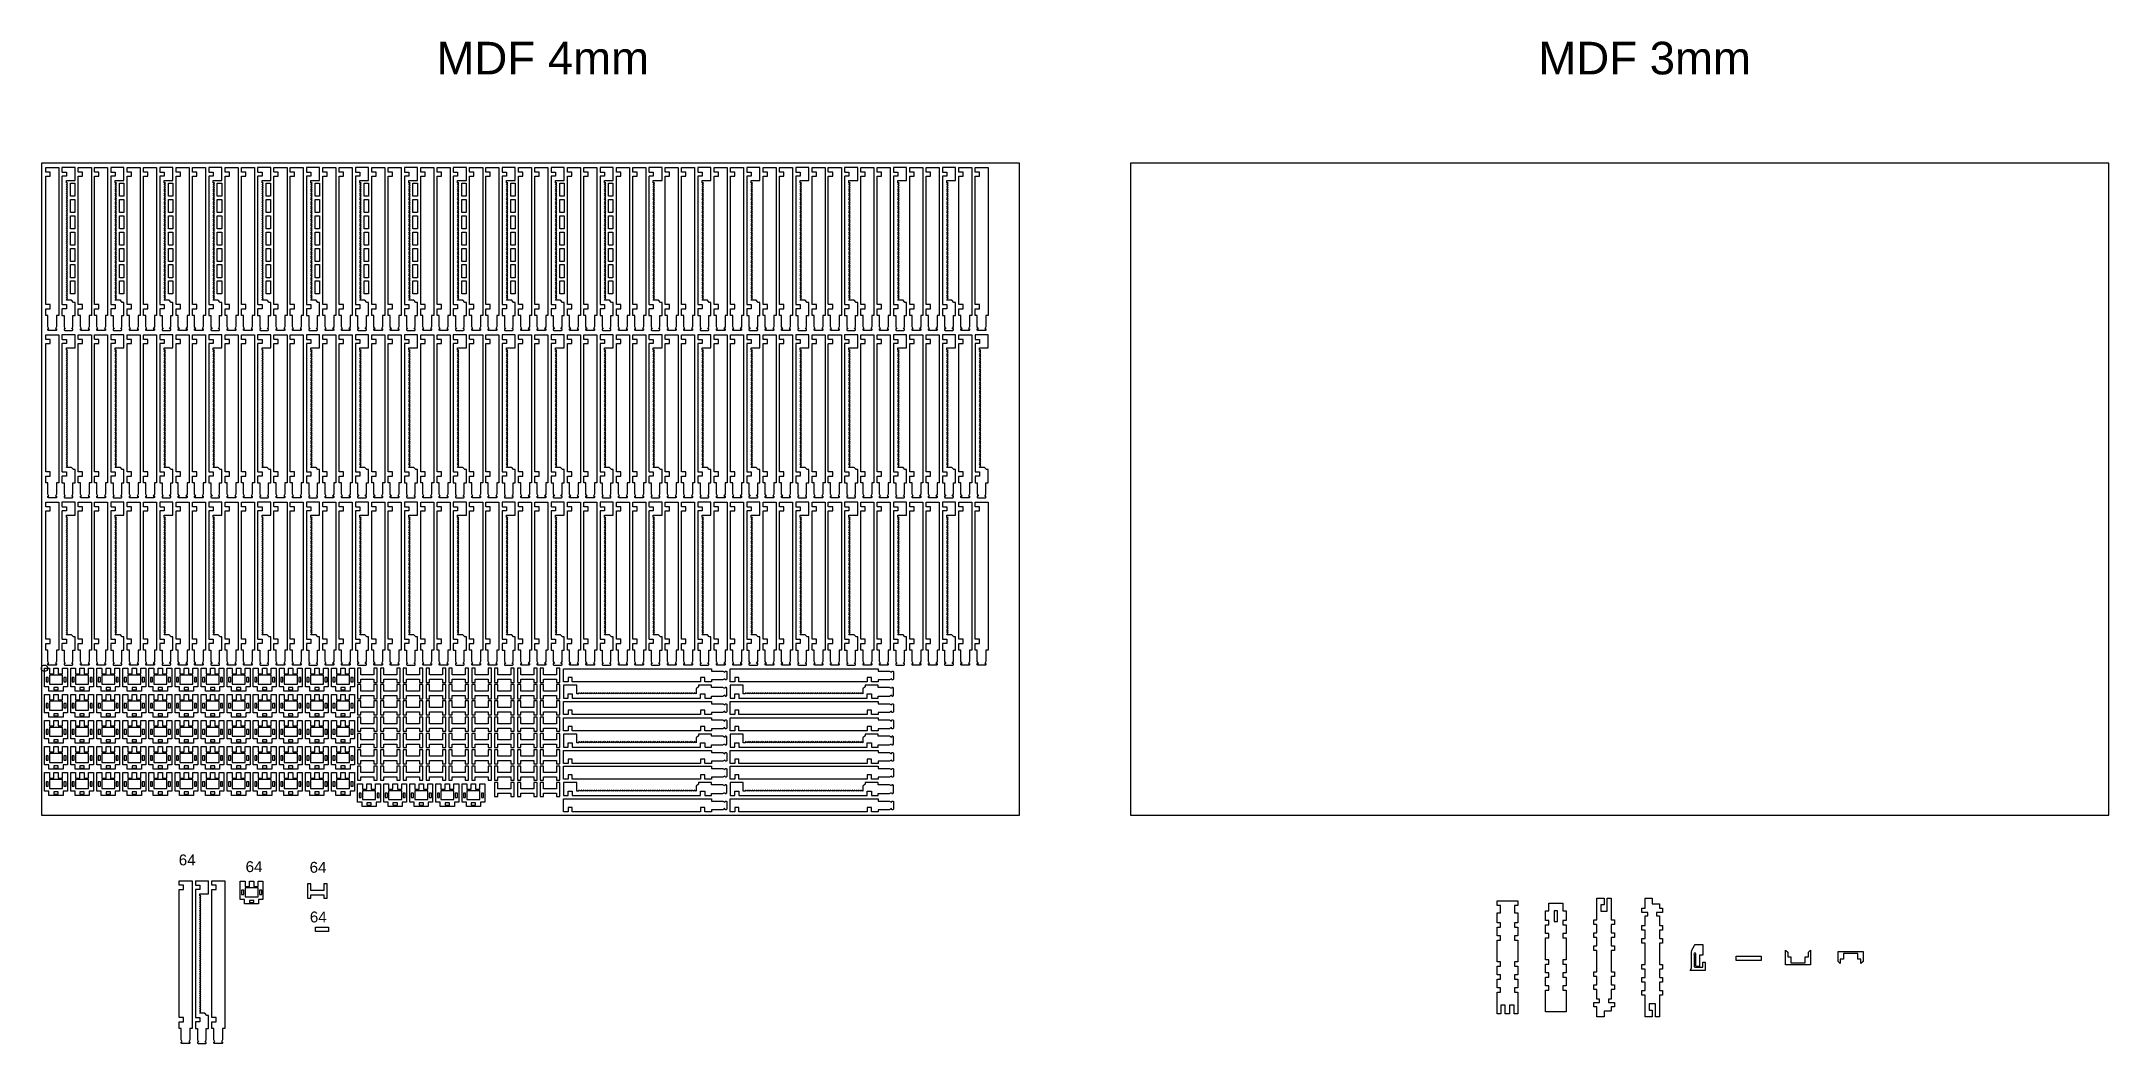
# Model space of a CAD drawing. Header units: millimetres. Extents: x 0 to 1902, y -210 to 712.
import ezdxf

# ---------------------------------------------------------------- set-up
doc = ezdxf.new("R2010")
doc.units = ezdxf.units.MM
doc.header["$MEASUREMENT"] = 0

msp = doc.modelspace()

# ---------------------------------------------------------------- texts
at = {"linetype": 'Continuous', "attachment_point": 1}
for s, width, heights, insert, char_height in [('{\\fArial|b0|i0|c0|p34;MDF 4mm}', 344.715, [0], (363.5, 711.8), 30), ('{\\fArial|b0|i0|c0|p34;MDF 3mm}', 344.715, [0], (1377.2, 711.8), 30), ('{\\fArial|b0|i0|c0|p34;64}', 28.521, [10], (126.4, -36.2), 10), ('{\\fArial|b0|i0|c0|p34;64}', 28.521, [10], (187.9, -42.4), 10), ('{\\fArial|b0|i0|c0|p34;64}', 28.521, [10], (246.8, -43), 10), ('{\\fArial|b0|i0|c0|p34;64}', 28.521, [10], (247, -88.7), 10)]:
    msp.add_mtext_dynamic_manual_height_columns(s, width=width, gutter_width=1, heights=heights, dxfattribs=dict(at, insert=insert, char_height=char_height))

# ---------------------------------------------------------------- linework, layer by layer
for p, q in [((31, 596), (19, 596)), ((19, 596), (19, 592.1)), ((19.2, 591.9), (23, 591.9)), ((23, 591.9), (23, 588.1)), ((31, 584), (31, 596)), ((76, 596), (64, 596)), ((64, 596), (64, 592.1)), ((64.2, 591.9), (68, 591.9)), ((68, 591.9), (68, 588.1)), ((76, 584), (76, 596)), ((121, 596), (109, 596)), ((109, 596), (109, 592.1)), ((109.2, 591.9), (113, 591.9)), ((113, 591.9), (113, 588.1)), ((121, 584), (121, 596)), ((166, 596), (154, 596)), ((154, 596), (154, 592.1)), ((154.2, 591.9), (158, 591.9)), ((158, 591.9), (158, 588.1)), ((166, 584), (166, 596)), ((211, 596), (199, 596)), ((199, 596), (199, 592.1)), ((199.2, 591.9), (203, 591.9)), ((203, 591.9), (203, 588.1)), ((211, 584), (211, 596)), ((256, 596), (244, 596)), ((244, 596), (244, 592.1)), ((244.2, 591.9), (248, 591.9)), ((248, 591.9), (248, 588.1)), ((256, 584), (256, 596)), ((301, 596), (289, 596)), ((289, 596), (289, 592.1)), ((289.2, 591.9), (293, 591.9)), ((293, 591.9), (293, 588.1)), ((301, 584), (301, 596)), ((346, 596), (334, 596)), ((334, 596), (334, 592.1)), ((334.2, 591.9), (338, 591.9)), ((338, 591.9), (338, 588.1)), ((346, 584), (346, 596)), ((391, 596), (379, 596)), ((379, 596), (379, 592.1)), ((379.2, 591.9), (383, 591.9)), ((383, 591.9), (383, 588.1)), ((391, 584), (391, 596)), ((436, 596), (424, 596)), ((424, 596), (424, 592.1)), ((424.2, 591.9), (428, 591.9)), ((428, 591.9), (428, 588.1)), ((436, 584), (436, 596)), ((481, 596), (469, 596)), ((469, 596), (469, 592.1)), ((469.2, 591.9), (473, 591.9)), ((473, 591.9), (473, 588.1)), ((481, 584), (481, 596)), ((526, 596), (514, 596)), ((514, 596), (514, 592.1)), ((514.2, 591.9), (518, 591.9)), ((518, 591.9), (518, 588.1)), ((526, 584), (526, 596)), ((571, 596), (559, 596)), ((559, 596), (559, 592.1)), ((559.2, 591.9), (563, 591.9)), ((563, 591.9), (563, 588.1)), ((571, 584), (571, 596)), ((616, 596), (604, 596)), ((604, 596), (604, 592.1)), ((604.2, 591.9), (608, 591.9)), ((608, 591.9), (608, 588.1)), ((616, 584), (616, 596)), ((661, 596), (649, 596)), ((649, 596), (649, 592.1)), ((649.2, 591.9), (653, 591.9)), ((653, 591.9), (653, 588.1)), ((661, 584), (661, 596)), ((706, 596), (694, 596)), ((694, 596), (694, 592.1)), ((694.2, 591.9), (698, 591.9)), ((698, 591.9), (698, 588.1)), ((706, 584), (706, 596)), ((751, 596), (739, 596)), ((739, 596), (739, 592.1)), ((739.2, 591.9), (743, 591.9)), ((743, 591.9), (743, 588.1)), ((751, 584), (751, 596)), ((796, 596), (784, 596)), ((784, 596), (784, 592.1)), ((784.2, 591.9), (788, 591.9)), ((788, 591.9), (788, 588.1)), ((796, 584), (796, 596)), ((841, 596), (829, 596)), ((829, 596), (829, 592.1)), ((829.2, 591.9), (833, 591.9)), ((833, 591.9), (833, 588.1)), ((841, 584), (841, 596)), ((19, 587.9), (19, 470.2)), ((23, 588.1), (19.2, 588.1)), ((23, 582), (23, 584)), ((23, 584), (31, 584)), ((23, 580), (24.2, 582)), ((24.2, 582), (23, 582)), ((23, 578), (24.2, 580)), ((24.2, 580), (23, 580)), ((23, 576), (24.2, 578)), ((24.2, 578), (23, 578)), ((23, 574), (24.2, 576)), ((24.2, 576), (23, 576)), ((23, 572), (24.2, 574)), ((24.2, 574), (23, 574)), ((23, 570), (24.2, 572)), ((24.2, 572), (23, 572)), ((64, 587.9), (64, 470.2)), ((68, 588.1), (64.2, 588.1)), ((68, 582), (68, 584)), ((68, 584), (76, 584)), ((68, 580), (69.2, 582)), ((69.2, 582), (68, 582)), ((68, 578), (69.2, 580)), ((69.2, 580), (68, 580)), ((68, 576), (69.2, 578)), ((69.2, 578), (68, 578)), ((68, 574), (69.2, 576)), ((69.2, 576), (68, 576)), ((68, 572), (69.2, 574)), ((69.2, 574), (68, 574)), ((68, 570), (69.2, 572)), ((69.2, 572), (68, 572)), ((109, 587.9), (109, 470.2)), ((113, 588.1), (109.2, 588.1)), ((113, 582), (113, 584)), ((113, 584), (121, 584)), ((113, 580), (114.2, 582)), ((114.2, 582), (113, 582)), ((113, 578), (114.2, 580)), ((114.2, 580), (113, 580)), ((113, 576), (114.2, 578)), ((114.2, 578), (113, 578)), ((113, 574), (114.2, 576)), ((114.2, 576), (113, 576)), ((113, 572), (114.2, 574)), ((114.2, 574), (113, 574)), ((113, 570), (114.2, 572)), ((114.2, 572), (113, 572)), ((154, 587.9), (154, 470.2)), ((158, 588.1), (154.2, 588.1)), ((158, 582), (158, 584)), ((158, 584), (166, 584)), ((158, 580), (159.2, 582)), ((159.2, 582), (158, 582)), ((158, 578), (159.2, 580)), ((159.2, 580), (158, 580)), ((158, 576), (159.2, 578)), ((159.2, 578), (158, 578)), ((158, 574), (159.2, 576)), ((159.2, 576), (158, 576)), ((158, 572), (159.2, 574)), ((159.2, 574), (158, 574)), ((158, 570), (159.2, 572)), ((159.2, 572), (158, 572)), ((199, 587.9), (199, 470.2)), ((203, 588.1), (199.2, 588.1)), ((203, 582), (203, 584)), ((203, 584), (211, 584)), ((203, 580), (204.2, 582)), ((204.2, 582), (203, 582)), ((203, 578), (204.2, 580)), ((204.2, 580), (203, 580)), ((203, 576), (204.2, 578)), ((204.2, 578), (203, 578)), ((203, 574), (204.2, 576)), ((204.2, 576), (203, 576)), ((203, 572), (204.2, 574)), ((204.2, 574), (203, 574)), ((203, 570), (204.2, 572)), ((204.2, 572), (203, 572)), ((244, 587.9), (244, 470.2)), ((248, 588.1), (244.2, 588.1)), ((248, 582), (248, 584)), ((248, 584), (256, 584)), ((248, 580), (249.2, 582)), ((249.2, 582), (248, 582)), ((248, 578), (249.2, 580)), ((249.2, 580), (248, 580)), ((248, 576), (249.2, 578)), ((249.2, 578), (248, 578)), ((248, 574), (249.2, 576)), ((249.2, 576), (248, 576)), ((248, 572), (249.2, 574)), ((249.2, 574), (248, 574)), ((248, 570), (249.2, 572)), ((249.2, 572), (248, 572)), ((289, 587.9), (289, 470.2)), ((293, 588.1), (289.2, 588.1)), ((293, 582), (293, 584)), ((293, 584), (301, 584)), ((293, 580), (294.2, 582)), ((294.2, 582), (293, 582)), ((293, 578), (294.2, 580)), ((294.2, 580), (293, 580)), ((293, 576), (294.2, 578)), ((294.2, 578), (293, 578)), ((293, 574), (294.2, 576)), ((294.2, 576), (293, 576)), ((293, 572), (294.2, 574)), ((294.2, 574), (293, 574)), ((293, 570), (294.2, 572)), ((294.2, 572), (293, 572)), ((334, 587.9), (334, 470.2)), ((338, 588.1), (334.2, 588.1)), ((338, 582), (338, 584)), ((338, 584), (346, 584)), ((338, 580), (339.2, 582)), ((339.2, 582), (338, 582)), ((338, 578), (339.2, 580)), ((339.2, 580), (338, 580)), ((338, 576), (339.2, 578)), ((339.2, 578), (338, 578)), ((338, 574), (339.2, 576)), ((339.2, 576), (338, 576)), ((338, 572), (339.2, 574)), ((339.2, 574), (338, 574)), ((338, 570), (339.2, 572)), ((339.2, 572), (338, 572)), ((379, 587.9), (379, 470.2)), ((383, 588.1), (379.2, 588.1)), ((383, 582), (383, 584)), ((383, 584), (391, 584)), ((383, 580), (384.2, 582)), ((384.2, 582), (383, 582)), ((383, 578), (384.2, 580)), ((384.2, 580), (383, 580)), ((383, 576), (384.2, 578)), ((384.2, 578), (383, 578)), ((383, 574), (384.2, 576)), ((384.2, 576), (383, 576)), ((383, 572), (384.2, 574)), ((384.2, 574), (383, 574)), ((383, 570), (384.2, 572)), ((384.2, 572), (383, 572)), ((424, 587.9), (424, 470.2)), ((428, 588.1), (424.2, 588.1)), ((428, 582), (428, 584)), ((428, 584), (436, 584)), ((428, 580), (429.2, 582)), ((429.2, 582), (428, 582)), ((428, 578), (429.2, 580)), ((429.2, 580), (428, 580)), ((428, 576), (429.2, 578)), ((429.2, 578), (428, 578)), ((428, 574), (429.2, 576)), ((429.2, 576), (428, 576)), ((428, 572), (429.2, 574)), ((429.2, 574), (428, 574)), ((428, 570), (429.2, 572)), ((429.2, 572), (428, 572)), ((469, 587.9), (469, 470.2)), ((473, 588.1), (469.2, 588.1)), ((473, 582), (473, 584)), ((473, 584), (481, 584)), ((473, 580), (474.2, 582)), ((474.2, 582), (473, 582)), ((473, 578), (474.2, 580)), ((474.2, 580), (473, 580)), ((473, 576), (474.2, 578)), ((474.2, 578), (473, 578)), ((473, 574), (474.2, 576)), ((474.2, 576), (473, 576)), ((473, 572), (474.2, 574)), ((474.2, 574), (473, 574)), ((473, 570), (474.2, 572)), ((474.2, 572), (473, 572)), ((514, 587.9), (514, 470.2)), ((518, 588.1), (514.2, 588.1)), ((518, 582), (518, 584)), ((518, 584), (526, 584)), ((518, 580), (519.2, 582)), ((519.2, 582), (518, 582)), ((518, 578), (519.2, 580)), ((519.2, 580), (518, 580)), ((518, 576), (519.2, 578)), ((519.2, 578), (518, 578)), ((518, 574), (519.2, 576)), ((519.2, 576), (518, 576)), ((518, 572), (519.2, 574)), ((519.2, 574), (518, 574)), ((518, 570), (519.2, 572)), ((519.2, 572), (518, 572)), ((559, 587.9), (559, 470.2)), ((563, 588.1), (559.2, 588.1)), ((563, 582), (563, 584)), ((563, 584), (571, 584)), ((563, 580), (564.2, 582)), ((564.2, 582), (563, 582)), ((563, 578), (564.2, 580)), ((564.2, 580), (563, 580)), ((563, 576), (564.2, 578)), ((564.2, 578), (563, 578)), ((563, 574), (564.2, 576)), ((564.2, 576), (563, 576)), ((563, 572), (564.2, 574)), ((564.2, 574), (563, 574)), ((563, 570), (564.2, 572)), ((564.2, 572), (563, 572)), ((604, 587.9), (604, 470.2)), ((608, 588.1), (604.2, 588.1)), ((608, 582), (608, 584)), ((608, 584), (616, 584)), ((608, 580), (609.2, 582)), ((609.2, 582), (608, 582)), ((608, 578), (609.2, 580)), ((609.2, 580), (608, 580)), ((608, 576), (609.2, 578)), ((609.2, 578), (608, 578)), ((608, 574), (609.2, 576)), ((609.2, 576), (608, 576)), ((608, 572), (609.2, 574)), ((609.2, 574), (608, 574)), ((608, 570), (609.2, 572)), ((609.2, 572), (608, 572)), ((649, 587.9), (649, 470.2)), ((653, 588.1), (649.2, 588.1)), ((653, 582), (653, 584)), ((653, 584), (661, 584)), ((653, 580), (654.2, 582)), ((654.2, 582), (653, 582)), ((653, 578), (654.2, 580)), ((654.2, 580), (653, 580)), ((653, 576), (654.2, 578)), ((654.2, 578), (653, 578)), ((653, 574), (654.2, 576)), ((654.2, 576), (653, 576)), ((653, 572), (654.2, 574)), ((654.2, 574), (653, 574)), ((653, 570), (654.2, 572)), ((654.2, 572), (653, 572)), ((694, 587.9), (694, 470.2)), ((698, 588.1), (694.2, 588.1)), ((698, 582), (698, 584)), ((698, 584), (706, 584)), ((698, 580), (699.2, 582)), ((699.2, 582), (698, 582)), ((698, 578), (699.2, 580)), ((699.2, 580), (698, 580)), ((698, 576), (699.2, 578)), ((699.2, 578), (698, 578)), ((698, 574), (699.2, 576)), ((699.2, 576), (698, 576)), ((698, 572), (699.2, 574)), ((699.2, 574), (698, 574)), ((698, 570), (699.2, 572)), ((699.2, 572), (698, 572)), ((739, 587.9), (739, 470.2)), ((743, 588.1), (739.2, 588.1)), ((743, 582), (743, 584)), ((743, 584), (751, 584)), ((743, 580), (744.2, 582)), ((744.2, 582), (743, 582)), ((743, 578), (744.2, 580)), ((744.2, 580), (743, 580)), ((743, 576), (744.2, 578)), ((744.2, 578), (743, 578)), ((743, 574), (744.2, 576)), ((744.2, 576), (743, 576)), ((743, 572), (744.2, 574)), ((744.2, 574), (743, 574)), ((743, 570), (744.2, 572)), ((744.2, 572), (743, 572)), ((784, 587.9), (784, 470.2)), ((788, 588.1), (784.2, 588.1)), ((788, 582), (788, 584)), ((788, 584), (796, 584)), ((788, 580), (789.2, 582)), ((789.2, 582), (788, 582)), ((788, 578), (789.2, 580)), ((789.2, 580), (788, 580)), ((788, 576), (789.2, 578)), ((789.2, 578), (788, 578)), ((788, 574), (789.2, 576)), ((789.2, 576), (788, 576)), ((788, 572), (789.2, 574)), ((789.2, 574), (788, 574)), ((788, 570), (789.2, 572)), ((789.2, 572), (788, 572)), ((829, 587.9), (829, 470.2)), ((833, 588.1), (829.2, 588.1)), ((833, 582), (833, 584)), ((833, 584), (841, 584)), ((833, 580), (834.2, 582)), ((834.2, 582), (833, 582)), ((833, 578), (834.2, 580)), ((834.2, 580), (833, 580)), ((833, 576), (834.2, 578)), ((834.2, 578), (833, 578)), ((833, 574), (834.2, 576)), ((834.2, 576), (833, 576)), ((833, 572), (834.2, 574)), ((834.2, 574), (833, 574)), ((833, 570), (834.2, 572)), ((834.2, 572), (833, 572)), ((23, 568), (24.2, 570)), ((24.2, 570), (23, 570)), ((23, 566), (24.2, 568)), ((24.2, 568), (23, 568)), ((23, 564), (24.2, 566)), ((24.2, 566), (23, 566)), ((23, 562), (24.2, 564)), ((24.2, 564), (23, 564)), ((23, 560), (24.2, 562)), ((24.2, 562), (23, 562)), ((23, 558), (24.2, 560)), ((24.2, 560), (23, 560)), ((23, 556), (24.2, 558)), ((24.2, 558), (23, 558)), ((23, 554), (24.2, 556)), ((24.2, 556), (23, 556)), ((23, 552), (24.2, 554)), ((24.2, 554), (23, 554)), ((23, 550), (24.2, 552)), ((24.2, 552), (23, 552)), ((68, 568), (69.2, 570)), ((69.2, 570), (68, 570)), ((68, 566), (69.2, 568)), ((69.2, 568), (68, 568)), ((68, 564), (69.2, 566)), ((69.2, 566), (68, 566)), ((68, 562), (69.2, 564)), ((69.2, 564), (68, 564)), ((68, 560), (69.2, 562)), ((69.2, 562), (68, 562)), ((68, 558), (69.2, 560)), ((69.2, 560), (68, 560)), ((68, 556), (69.2, 558)), ((69.2, 558), (68, 558)), ((68, 554), (69.2, 556)), ((69.2, 556), (68, 556)), ((68, 552), (69.2, 554)), ((69.2, 554), (68, 554)), ((68, 550), (69.2, 552)), ((69.2, 552), (68, 552)), ((113, 568), (114.2, 570)), ((114.2, 570), (113, 570)), ((113, 566), (114.2, 568)), ((114.2, 568), (113, 568)), ((113, 564), (114.2, 566)), ((114.2, 566), (113, 566)), ((113, 562), (114.2, 564)), ((114.2, 564), (113, 564)), ((113, 560), (114.2, 562)), ((114.2, 562), (113, 562)), ((113, 558), (114.2, 560)), ((114.2, 560), (113, 560)), ((113, 556), (114.2, 558)), ((114.2, 558), (113, 558)), ((113, 554), (114.2, 556)), ((114.2, 556), (113, 556)), ((113, 552), (114.2, 554)), ((114.2, 554), (113, 554)), ((113, 550), (114.2, 552)), ((114.2, 552), (113, 552)), ((158, 568), (159.2, 570)), ((159.2, 570), (158, 570)), ((158, 566), (159.2, 568)), ((159.2, 568), (158, 568)), ((158, 564), (159.2, 566)), ((159.2, 566), (158, 566)), ((158, 562), (159.2, 564)), ((159.2, 564), (158, 564)), ((158, 560), (159.2, 562)), ((159.2, 562), (158, 562)), ((158, 558), (159.2, 560)), ((159.2, 560), (158, 560)), ((158, 556), (159.2, 558)), ((159.2, 558), (158, 558)), ((158, 554), (159.2, 556)), ((159.2, 556), (158, 556)), ((158, 552), (159.2, 554)), ((159.2, 554), (158, 554)), ((158, 550), (159.2, 552)), ((159.2, 552), (158, 552)), ((203, 568), (204.2, 570)), ((204.2, 570), (203, 570)), ((203, 566), (204.2, 568)), ((204.2, 568), (203, 568)), ((203, 564), (204.2, 566)), ((204.2, 566), (203, 566)), ((203, 562), (204.2, 564)), ((204.2, 564), (203, 564)), ((203, 560), (204.2, 562)), ((204.2, 562), (203, 562)), ((203, 558), (204.2, 560)), ((204.2, 560), (203, 560)), ((203, 556), (204.2, 558)), ((204.2, 558), (203, 558)), ((203, 554), (204.2, 556)), ((204.2, 556), (203, 556)), ((203, 552), (204.2, 554)), ((204.2, 554), (203, 554)), ((203, 550), (204.2, 552)), ((204.2, 552), (203, 552)), ((248, 568), (249.2, 570)), ((249.2, 570), (248, 570)), ((248, 566), (249.2, 568)), ((249.2, 568), (248, 568)), ((248, 564), (249.2, 566)), ((249.2, 566), (248, 566)), ((248, 562), (249.2, 564)), ((249.2, 564), (248, 564)), ((248, 560), (249.2, 562)), ((249.2, 562), (248, 562)), ((248, 558), (249.2, 560)), ((249.2, 560), (248, 560)), ((248, 556), (249.2, 558)), ((249.2, 558), (248, 558)), ((248, 554), (249.2, 556)), ((249.2, 556), (248, 556)), ((248, 552), (249.2, 554)), ((249.2, 554), (248, 554)), ((248, 550), (249.2, 552)), ((249.2, 552), (248, 552)), ((293, 568), (294.2, 570)), ((294.2, 570), (293, 570)), ((293, 566), (294.2, 568)), ((294.2, 568), (293, 568)), ((293, 564), (294.2, 566)), ((294.2, 566), (293, 566)), ((293, 562), (294.2, 564)), ((294.2, 564), (293, 564)), ((293, 560), (294.2, 562)), ((294.2, 562), (293, 562)), ((293, 558), (294.2, 560)), ((294.2, 560), (293, 560)), ((293, 556), (294.2, 558)), ((294.2, 558), (293, 558)), ((293, 554), (294.2, 556)), ((294.2, 556), (293, 556)), ((293, 552), (294.2, 554)), ((294.2, 554), (293, 554)), ((293, 550), (294.2, 552)), ((294.2, 552), (293, 552)), ((338, 568), (339.2, 570)), ((339.2, 570), (338, 570)), ((338, 566), (339.2, 568)), ((339.2, 568), (338, 568)), ((338, 564), (339.2, 566)), ((339.2, 566), (338, 566)), ((338, 562), (339.2, 564)), ((339.2, 564), (338, 564)), ((338, 560), (339.2, 562)), ((339.2, 562), (338, 562)), ((338, 558), (339.2, 560)), ((339.2, 560), (338, 560)), ((338, 556), (339.2, 558)), ((339.2, 558), (338, 558)), ((338, 554), (339.2, 556)), ((339.2, 556), (338, 556)), ((338, 552), (339.2, 554)), ((339.2, 554), (338, 554)), ((338, 550), (339.2, 552)), ((339.2, 552), (338, 552)), ((383, 568), (384.2, 570)), ((384.2, 570), (383, 570)), ((383, 566), (384.2, 568)), ((384.2, 568), (383, 568)), ((383, 564), (384.2, 566)), ((384.2, 566), (383, 566)), ((383, 562), (384.2, 564)), ((384.2, 564), (383, 564)), ((383, 560), (384.2, 562)), ((384.2, 562), (383, 562)), ((383, 558), (384.2, 560)), ((384.2, 560), (383, 560)), ((383, 556), (384.2, 558)), ((384.2, 558), (383, 558)), ((383, 554), (384.2, 556)), ((384.2, 556), (383, 556)), ((383, 552), (384.2, 554)), ((384.2, 554), (383, 554)), ((383, 550), (384.2, 552)), ((384.2, 552), (383, 552)), ((428, 568), (429.2, 570)), ((429.2, 570), (428, 570)), ((428, 566), (429.2, 568)), ((429.2, 568), (428, 568)), ((428, 564), (429.2, 566)), ((429.2, 566), (428, 566)), ((428, 562), (429.2, 564)), ((429.2, 564), (428, 564)), ((428, 560), (429.2, 562)), ((429.2, 562), (428, 562)), ((428, 558), (429.2, 560)), ((429.2, 560), (428, 560)), ((428, 556), (429.2, 558)), ((429.2, 558), (428, 558)), ((428, 554), (429.2, 556)), ((429.2, 556), (428, 556)), ((428, 552), (429.2, 554)), ((429.2, 554), (428, 554)), ((428, 550), (429.2, 552)), ((429.2, 552), (428, 552)), ((473, 568), (474.2, 570)), ((474.2, 570), (473, 570)), ((473, 566), (474.2, 568)), ((474.2, 568), (473, 568)), ((473, 564), (474.2, 566)), ((474.2, 566), (473, 566)), ((473, 562), (474.2, 564)), ((474.2, 564), (473, 564)), ((473, 560), (474.2, 562)), ((474.2, 562), (473, 562)), ((473, 558), (474.2, 560)), ((474.2, 560), (473, 560)), ((473, 556), (474.2, 558)), ((474.2, 558), (473, 558)), ((473, 554), (474.2, 556)), ((474.2, 556), (473, 556)), ((473, 552), (474.2, 554)), ((474.2, 554), (473, 554)), ((473, 550), (474.2, 552)), ((474.2, 552), (473, 552)), ((518, 568), (519.2, 570)), ((519.2, 570), (518, 570)), ((518, 566), (519.2, 568)), ((519.2, 568), (518, 568)), ((518, 564), (519.2, 566)), ((519.2, 566), (518, 566)), ((518, 562), (519.2, 564)), ((519.2, 564), (518, 564)), ((518, 560), (519.2, 562)), ((519.2, 562), (518, 562)), ((518, 558), (519.2, 560)), ((519.2, 560), (518, 560)), ((518, 556), (519.2, 558)), ((519.2, 558), (518, 558)), ((518, 554), (519.2, 556)), ((519.2, 556), (518, 556)), ((518, 552), (519.2, 554)), ((519.2, 554), (518, 554)), ((518, 550), (519.2, 552)), ((519.2, 552), (518, 552)), ((563, 568), (564.2, 570)), ((564.2, 570), (563, 570)), ((563, 566), (564.2, 568)), ((564.2, 568), (563, 568)), ((563, 564), (564.2, 566)), ((564.2, 566), (563, 566)), ((563, 562), (564.2, 564)), ((564.2, 564), (563, 564)), ((563, 560), (564.2, 562)), ((564.2, 562), (563, 562)), ((563, 558), (564.2, 560)), ((564.2, 560), (563, 560)), ((563, 556), (564.2, 558)), ((564.2, 558), (563, 558)), ((563, 554), (564.2, 556)), ((564.2, 556), (563, 556)), ((563, 552), (564.2, 554)), ((564.2, 554), (563, 554)), ((563, 550), (564.2, 552)), ((564.2, 552), (563, 552)), ((608, 568), (609.2, 570)), ((609.2, 570), (608, 570)), ((608, 566), (609.2, 568)), ((609.2, 568), (608, 568)), ((608, 564), (609.2, 566)), ((609.2, 566), (608, 566)), ((608, 562), (609.2, 564)), ((609.2, 564), (608, 564)), ((608, 560), (609.2, 562)), ((609.2, 562), (608, 562)), ((608, 558), (609.2, 560)), ((609.2, 560), (608, 560)), ((608, 556), (609.2, 558)), ((609.2, 558), (608, 558)), ((608, 554), (609.2, 556)), ((609.2, 556), (608, 556)), ((608, 552), (609.2, 554)), ((609.2, 554), (608, 554)), ((608, 550), (609.2, 552)), ((609.2, 552), (608, 552)), ((653, 568), (654.2, 570)), ((654.2, 570), (653, 570)), ((653, 566), (654.2, 568)), ((654.2, 568), (653, 568)), ((653, 564), (654.2, 566)), ((654.2, 566), (653, 566)), ((653, 562), (654.2, 564)), ((654.2, 564), (653, 564)), ((653, 560), (654.2, 562)), ((654.2, 562), (653, 562)), ((653, 558), (654.2, 560)), ((654.2, 560), (653, 560)), ((653, 556), (654.2, 558)), ((654.2, 558), (653, 558)), ((653, 554), (654.2, 556)), ((654.2, 556), (653, 556)), ((653, 552), (654.2, 554)), ((654.2, 554), (653, 554)), ((653, 550), (654.2, 552)), ((654.2, 552), (653, 552)), ((698, 568), (699.2, 570)), ((699.2, 570), (698, 570)), ((698, 566), (699.2, 568)), ((699.2, 568), (698, 568)), ((698, 564), (699.2, 566)), ((699.2, 566), (698, 566)), ((698, 562), (699.2, 564)), ((699.2, 564), (698, 564)), ((698, 560), (699.2, 562)), ((699.2, 562), (698, 562)), ((698, 558), (699.2, 560)), ((699.2, 560), (698, 560)), ((698, 556), (699.2, 558)), ((699.2, 558), (698, 558)), ((698, 554), (699.2, 556)), ((699.2, 556), (698, 556)), ((698, 552), (699.2, 554)), ((699.2, 554), (698, 554)), ((698, 550), (699.2, 552)), ((699.2, 552), (698, 552)), ((743, 568), (744.2, 570)), ((744.2, 570), (743, 570)), ((743, 566), (744.2, 568)), ((744.2, 568), (743, 568)), ((743, 564), (744.2, 566)), ((744.2, 566), (743, 566)), ((743, 562), (744.2, 564)), ((744.2, 564), (743, 564)), ((743, 560), (744.2, 562)), ((744.2, 562), (743, 562)), ((743, 558), (744.2, 560)), ((744.2, 560), (743, 560)), ((743, 556), (744.2, 558)), ((744.2, 558), (743, 558)), ((743, 554), (744.2, 556)), ((744.2, 556), (743, 556)), ((743, 552), (744.2, 554)), ((744.2, 554), (743, 554)), ((743, 550), (744.2, 552)), ((744.2, 552), (743, 552)), ((788, 568), (789.2, 570)), ((789.2, 570), (788, 570)), ((788, 566), (789.2, 568)), ((789.2, 568), (788, 568)), ((788, 564), (789.2, 566)), ((789.2, 566), (788, 566)), ((788, 562), (789.2, 564)), ((789.2, 564), (788, 564)), ((788, 560), (789.2, 562)), ((789.2, 562), (788, 562)), ((788, 558), (789.2, 560)), ((789.2, 560), (788, 560)), ((788, 556), (789.2, 558)), ((789.2, 558), (788, 558)), ((788, 554), (789.2, 556)), ((789.2, 556), (788, 556)), ((788, 552), (789.2, 554)), ((789.2, 554), (788, 554)), ((788, 550), (789.2, 552)), ((789.2, 552), (788, 552)), ((833, 568), (834.2, 570)), ((834.2, 570), (833, 570)), ((833, 566), (834.2, 568)), ((834.2, 568), (833, 568)), ((833, 564), (834.2, 566)), ((834.2, 566), (833, 566)), ((833, 562), (834.2, 564)), ((834.2, 564), (833, 564)), ((833, 560), (834.2, 562)), ((834.2, 562), (833, 562)), ((833, 558), (834.2, 560)), ((834.2, 560), (833, 560)), ((833, 556), (834.2, 558)), ((834.2, 558), (833, 558)), ((833, 554), (834.2, 556)), ((834.2, 556), (833, 556)), ((833, 552), (834.2, 554)), ((834.2, 554), (833, 554)), ((833, 550), (834.2, 552)), ((834.2, 552), (833, 552)), ((23, 548), (24.2, 550)), ((24.2, 550), (23, 550)), ((23, 546), (24.2, 548)), ((24.2, 548), (23, 548)), ((23, 544), (24.2, 546)), ((24.2, 546), (23, 546)), ((23, 542), (24.2, 544)), ((24.2, 544), (23, 544)), ((23, 540), (24.2, 542)), ((24.2, 542), (23, 542)), ((23, 538), (24.2, 540)), ((24.2, 540), (23, 540)), ((23, 536), (24.2, 538)), ((24.2, 538), (23, 538)), ((23, 534), (24.2, 536)), ((24.2, 536), (23, 536)), ((23, 532), (24.2, 534)), ((24.2, 534), (23, 534)), ((68, 548), (69.2, 550)), ((69.2, 550), (68, 550)), ((68, 546), (69.2, 548)), ((69.2, 548), (68, 548)), ((68, 544), (69.2, 546)), ((69.2, 546), (68, 546)), ((68, 542), (69.2, 544)), ((69.2, 544), (68, 544)), ((68, 540), (69.2, 542)), ((69.2, 542), (68, 542)), ((68, 538), (69.2, 540)), ((69.2, 540), (68, 540)), ((68, 536), (69.2, 538)), ((69.2, 538), (68, 538)), ((68, 534), (69.2, 536)), ((69.2, 536), (68, 536)), ((68, 532), (69.2, 534)), ((69.2, 534), (68, 534)), ((113, 548), (114.2, 550)), ((114.2, 550), (113, 550)), ((113, 546), (114.2, 548)), ((114.2, 548), (113, 548)), ((113, 544), (114.2, 546)), ((114.2, 546), (113, 546)), ((113, 542), (114.2, 544)), ((114.2, 544), (113, 544)), ((113, 540), (114.2, 542)), ((114.2, 542), (113, 542)), ((113, 538), (114.2, 540)), ((114.2, 540), (113, 540)), ((113, 536), (114.2, 538)), ((114.2, 538), (113, 538)), ((113, 534), (114.2, 536)), ((114.2, 536), (113, 536)), ((113, 532), (114.2, 534)), ((114.2, 534), (113, 534)), ((158, 548), (159.2, 550)), ((159.2, 550), (158, 550)), ((158, 546), (159.2, 548)), ((159.2, 548), (158, 548)), ((158, 544), (159.2, 546)), ((159.2, 546), (158, 546)), ((158, 542), (159.2, 544)), ((159.2, 544), (158, 544)), ((158, 540), (159.2, 542)), ((159.2, 542), (158, 542)), ((158, 538), (159.2, 540)), ((159.2, 540), (158, 540)), ((158, 536), (159.2, 538)), ((159.2, 538), (158, 538)), ((158, 534), (159.2, 536)), ((159.2, 536), (158, 536)), ((158, 532), (159.2, 534)), ((159.2, 534), (158, 534)), ((203, 548), (204.2, 550)), ((204.2, 550), (203, 550)), ((203, 546), (204.2, 548)), ((204.2, 548), (203, 548)), ((203, 544), (204.2, 546)), ((204.2, 546), (203, 546)), ((203, 542), (204.2, 544)), ((204.2, 544), (203, 544)), ((203, 540), (204.2, 542)), ((204.2, 542), (203, 542)), ((203, 538), (204.2, 540)), ((204.2, 540), (203, 540)), ((203, 536), (204.2, 538)), ((204.2, 538), (203, 538)), ((203, 534), (204.2, 536)), ((204.2, 536), (203, 536)), ((203, 532), (204.2, 534)), ((204.2, 534), (203, 534)), ((248, 548), (249.2, 550)), ((249.2, 550), (248, 550)), ((248, 546), (249.2, 548)), ((249.2, 548), (248, 548)), ((248, 544), (249.2, 546)), ((249.2, 546), (248, 546)), ((248, 542), (249.2, 544)), ((249.2, 544), (248, 544)), ((248, 540), (249.2, 542)), ((249.2, 542), (248, 542)), ((248, 538), (249.2, 540)), ((249.2, 540), (248, 540)), ((248, 536), (249.2, 538)), ((249.2, 538), (248, 538)), ((248, 534), (249.2, 536)), ((249.2, 536), (248, 536)), ((248, 532), (249.2, 534)), ((249.2, 534), (248, 534)), ((293, 548), (294.2, 550)), ((294.2, 550), (293, 550)), ((293, 546), (294.2, 548)), ((294.2, 548), (293, 548)), ((293, 544), (294.2, 546)), ((294.2, 546), (293, 546)), ((293, 542), (294.2, 544)), ((294.2, 544), (293, 544)), ((293, 540), (294.2, 542)), ((294.2, 542), (293, 542)), ((293, 538), (294.2, 540)), ((294.2, 540), (293, 540)), ((293, 536), (294.2, 538)), ((294.2, 538), (293, 538)), ((293, 534), (294.2, 536)), ((294.2, 536), (293, 536)), ((293, 532), (294.2, 534)), ((294.2, 534), (293, 534)), ((338, 548), (339.2, 550)), ((339.2, 550), (338, 550)), ((338, 546), (339.2, 548)), ((339.2, 548), (338, 548)), ((338, 544), (339.2, 546)), ((339.2, 546), (338, 546)), ((338, 542), (339.2, 544)), ((339.2, 544), (338, 544)), ((338, 540), (339.2, 542)), ((339.2, 542), (338, 542)), ((338, 538), (339.2, 540)), ((339.2, 540), (338, 540)), ((338, 536), (339.2, 538)), ((339.2, 538), (338, 538)), ((338, 534), (339.2, 536)), ((339.2, 536), (338, 536)), ((338, 532), (339.2, 534)), ((339.2, 534), (338, 534)), ((383, 548), (384.2, 550)), ((384.2, 550), (383, 550)), ((383, 546), (384.2, 548)), ((384.2, 548), (383, 548)), ((383, 544), (384.2, 546)), ((384.2, 546), (383, 546)), ((383, 542), (384.2, 544)), ((384.2, 544), (383, 544)), ((383, 540), (384.2, 542)), ((384.2, 542), (383, 542)), ((383, 538), (384.2, 540)), ((384.2, 540), (383, 540)), ((383, 536), (384.2, 538)), ((384.2, 538), (383, 538)), ((383, 534), (384.2, 536)), ((384.2, 536), (383, 536)), ((383, 532), (384.2, 534)), ((384.2, 534), (383, 534)), ((428, 548), (429.2, 550)), ((429.2, 550), (428, 550)), ((428, 546), (429.2, 548)), ((429.2, 548), (428, 548)), ((428, 544), (429.2, 546)), ((429.2, 546), (428, 546)), ((428, 542), (429.2, 544)), ((429.2, 544), (428, 544)), ((428, 540), (429.2, 542)), ((429.2, 542), (428, 542)), ((428, 538), (429.2, 540)), ((429.2, 540), (428, 540)), ((428, 536), (429.2, 538)), ((429.2, 538), (428, 538)), ((428, 534), (429.2, 536)), ((429.2, 536), (428, 536)), ((428, 532), (429.2, 534)), ((429.2, 534), (428, 534)), ((473, 548), (474.2, 550)), ((474.2, 550), (473, 550)), ((473, 546), (474.2, 548)), ((474.2, 548), (473, 548)), ((473, 544), (474.2, 546)), ((474.2, 546), (473, 546)), ((473, 542), (474.2, 544)), ((474.2, 544), (473, 544)), ((473, 540), (474.2, 542)), ((474.2, 542), (473, 542)), ((473, 538), (474.2, 540)), ((474.2, 540), (473, 540)), ((473, 536), (474.2, 538)), ((474.2, 538), (473, 538)), ((473, 534), (474.2, 536)), ((474.2, 536), (473, 536)), ((473, 532), (474.2, 534)), ((474.2, 534), (473, 534)), ((518, 548), (519.2, 550)), ((519.2, 550), (518, 550)), ((518, 546), (519.2, 548)), ((519.2, 548), (518, 548)), ((518, 544), (519.2, 546)), ((519.2, 546), (518, 546)), ((518, 542), (519.2, 544)), ((519.2, 544), (518, 544)), ((518, 540), (519.2, 542)), ((519.2, 542), (518, 542)), ((518, 538), (519.2, 540)), ((519.2, 540), (518, 540)), ((518, 536), (519.2, 538)), ((519.2, 538), (518, 538)), ((518, 534), (519.2, 536)), ((519.2, 536), (518, 536)), ((518, 532), (519.2, 534)), ((519.2, 534), (518, 534)), ((563, 548), (564.2, 550)), ((564.2, 550), (563, 550)), ((563, 546), (564.2, 548)), ((564.2, 548), (563, 548)), ((563, 544), (564.2, 546)), ((564.2, 546), (563, 546)), ((563, 542), (564.2, 544)), ((564.2, 544), (563, 544)), ((563, 540), (564.2, 542)), ((564.2, 542), (563, 542)), ((563, 538), (564.2, 540)), ((564.2, 540), (563, 540)), ((563, 536), (564.2, 538)), ((564.2, 538), (563, 538)), ((563, 534), (564.2, 536)), ((564.2, 536), (563, 536)), ((563, 532), (564.2, 534)), ((564.2, 534), (563, 534)), ((608, 548), (609.2, 550)), ((609.2, 550), (608, 550)), ((608, 546), (609.2, 548)), ((609.2, 548), (608, 548)), ((608, 544), (609.2, 546)), ((609.2, 546), (608, 546)), ((608, 542), (609.2, 544)), ((609.2, 544), (608, 544)), ((608, 540), (609.2, 542)), ((609.2, 542), (608, 542)), ((608, 538), (609.2, 540)), ((609.2, 540), (608, 540)), ((608, 536), (609.2, 538)), ((609.2, 538), (608, 538)), ((608, 534), (609.2, 536)), ((609.2, 536), (608, 536)), ((608, 532), (609.2, 534)), ((609.2, 534), (608, 534)), ((653, 548), (654.2, 550)), ((654.2, 550), (653, 550)), ((653, 546), (654.2, 548)), ((654.2, 548), (653, 548)), ((653, 544), (654.2, 546)), ((654.2, 546), (653, 546)), ((653, 542), (654.2, 544)), ((654.2, 544), (653, 544)), ((653, 540), (654.2, 542)), ((654.2, 542), (653, 542)), ((653, 538), (654.2, 540)), ((654.2, 540), (653, 540)), ((653, 536), (654.2, 538)), ((654.2, 538), (653, 538)), ((653, 534), (654.2, 536)), ((654.2, 536), (653, 536)), ((653, 532), (654.2, 534)), ((654.2, 534), (653, 534)), ((698, 548), (699.2, 550)), ((699.2, 550), (698, 550)), ((698, 546), (699.2, 548)), ((699.2, 548), (698, 548)), ((698, 544), (699.2, 546)), ((699.2, 546), (698, 546)), ((698, 542), (699.2, 544)), ((699.2, 544), (698, 544)), ((698, 540), (699.2, 542)), ((699.2, 542), (698, 542)), ((698, 538), (699.2, 540)), ((699.2, 540), (698, 540)), ((698, 536), (699.2, 538)), ((699.2, 538), (698, 538)), ((698, 534), (699.2, 536)), ((699.2, 536), (698, 536)), ((698, 532), (699.2, 534)), ((699.2, 534), (698, 534)), ((743, 548), (744.2, 550)), ((744.2, 550), (743, 550)), ((743, 546), (744.2, 548)), ((744.2, 548), (743, 548)), ((743, 544), (744.2, 546)), ((744.2, 546), (743, 546)), ((743, 542), (744.2, 544)), ((744.2, 544), (743, 544)), ((743, 540), (744.2, 542)), ((744.2, 542), (743, 542)), ((743, 538), (744.2, 540)), ((744.2, 540), (743, 540)), ((743, 536), (744.2, 538)), ((744.2, 538), (743, 538)), ((743, 534), (744.2, 536)), ((744.2, 536), (743, 536)), ((743, 532), (744.2, 534)), ((744.2, 534), (743, 534)), ((788, 548), (789.2, 550)), ((789.2, 550), (788, 550)), ((788, 546), (789.2, 548)), ((789.2, 548), (788, 548)), ((788, 544), (789.2, 546)), ((789.2, 546), (788, 546)), ((788, 542), (789.2, 544)), ((789.2, 544), (788, 544)), ((788, 540), (789.2, 542)), ((789.2, 542), (788, 542)), ((788, 538), (789.2, 540)), ((789.2, 540), (788, 540)), ((788, 536), (789.2, 538)), ((789.2, 538), (788, 538)), ((788, 534), (789.2, 536)), ((789.2, 536), (788, 536)), ((788, 532), (789.2, 534)), ((789.2, 534), (788, 534)), ((833, 548), (834.2, 550)), ((834.2, 550), (833, 550)), ((833, 546), (834.2, 548)), ((834.2, 548), (833, 548)), ((833, 544), (834.2, 546)), ((834.2, 546), (833, 546)), ((833, 542), (834.2, 544)), ((834.2, 544), (833, 544)), ((833, 540), (834.2, 542)), ((834.2, 542), (833, 542)), ((833, 538), (834.2, 540)), ((834.2, 540), (833, 540)), ((833, 536), (834.2, 538)), ((834.2, 538), (833, 538)), ((833, 534), (834.2, 536)), ((834.2, 536), (833, 536)), ((833, 532), (834.2, 534)), ((834.2, 534), (833, 534)), ((23, 530), (24.2, 532)), ((24.2, 532), (23, 532)), ((23, 528), (24.2, 530)), ((24.2, 530), (23, 530)), ((23, 526), (24.2, 528)), ((24.2, 528), (23, 528)), ((23, 524), (24.2, 526)), ((24.2, 526), (23, 526)), ((23, 522), (24.2, 524)), ((24.2, 524), (23, 524)), ((23, 520), (24.2, 522)), ((24.2, 522), (23, 522)), ((23, 518), (24.2, 520)), ((24.2, 520), (23, 520)), ((23, 516), (24.2, 518)), ((24.2, 518), (23, 518)), ((23, 514), (24.2, 516)), ((24.2, 516), (23, 516)), ((23, 512), (24.2, 514)), ((24.2, 514), (23, 514)), ((68, 530), (69.2, 532)), ((69.2, 532), (68, 532)), ((68, 528), (69.2, 530)), ((69.2, 530), (68, 530)), ((68, 526), (69.2, 528)), ((69.2, 528), (68, 528)), ((68, 524), (69.2, 526)), ((69.2, 526), (68, 526)), ((68, 522), (69.2, 524)), ((69.2, 524), (68, 524)), ((68, 520), (69.2, 522)), ((69.2, 522), (68, 522)), ((68, 518), (69.2, 520)), ((69.2, 520), (68, 520)), ((68, 516), (69.2, 518)), ((69.2, 518), (68, 518)), ((68, 514), (69.2, 516)), ((69.2, 516), (68, 516)), ((68, 512), (69.2, 514)), ((69.2, 514), (68, 514)), ((113, 530), (114.2, 532)), ((114.2, 532), (113, 532)), ((113, 528), (114.2, 530)), ((114.2, 530), (113, 530)), ((113, 526), (114.2, 528)), ((114.2, 528), (113, 528)), ((113, 524), (114.2, 526)), ((114.2, 526), (113, 526)), ((113, 522), (114.2, 524)), ((114.2, 524), (113, 524)), ((113, 520), (114.2, 522)), ((114.2, 522), (113, 522)), ((113, 518), (114.2, 520)), ((114.2, 520), (113, 520)), ((113, 516), (114.2, 518)), ((114.2, 518), (113, 518)), ((113, 514), (114.2, 516)), ((114.2, 516), (113, 516)), ((113, 512), (114.2, 514)), ((114.2, 514), (113, 514)), ((158, 530), (159.2, 532)), ((159.2, 532), (158, 532)), ((158, 528), (159.2, 530)), ((159.2, 530), (158, 530)), ((158, 526), (159.2, 528)), ((159.2, 528), (158, 528)), ((158, 524), (159.2, 526)), ((159.2, 526), (158, 526)), ((158, 522), (159.2, 524)), ((159.2, 524), (158, 524)), ((158, 520), (159.2, 522)), ((159.2, 522), (158, 522)), ((158, 518), (159.2, 520)), ((159.2, 520), (158, 520)), ((158, 516), (159.2, 518)), ((159.2, 518), (158, 518)), ((158, 514), (159.2, 516)), ((159.2, 516), (158, 516)), ((158, 512), (159.2, 514)), ((159.2, 514), (158, 514)), ((203, 530), (204.2, 532)), ((204.2, 532), (203, 532)), ((203, 528), (204.2, 530)), ((204.2, 530), (203, 530)), ((203, 526), (204.2, 528)), ((204.2, 528), (203, 528)), ((203, 524), (204.2, 526)), ((204.2, 526), (203, 526)), ((203, 522), (204.2, 524)), ((204.2, 524), (203, 524)), ((203, 520), (204.2, 522)), ((204.2, 522), (203, 522)), ((203, 518), (204.2, 520)), ((204.2, 520), (203, 520)), ((203, 516), (204.2, 518)), ((204.2, 518), (203, 518)), ((203, 514), (204.2, 516)), ((204.2, 516), (203, 516)), ((203, 512), (204.2, 514)), ((204.2, 514), (203, 514)), ((248, 530), (249.2, 532)), ((249.2, 532), (248, 532)), ((248, 528), (249.2, 530)), ((249.2, 530), (248, 530)), ((248, 526), (249.2, 528)), ((249.2, 528), (248, 528)), ((248, 524), (249.2, 526)), ((249.2, 526), (248, 526)), ((248, 522), (249.2, 524)), ((249.2, 524), (248, 524)), ((248, 520), (249.2, 522)), ((249.2, 522), (248, 522)), ((248, 518), (249.2, 520)), ((249.2, 520), (248, 520)), ((248, 516), (249.2, 518)), ((249.2, 518), (248, 518)), ((248, 514), (249.2, 516)), ((249.2, 516), (248, 516)), ((248, 512), (249.2, 514)), ((249.2, 514), (248, 514)), ((293, 530), (294.2, 532)), ((294.2, 532), (293, 532)), ((293, 528), (294.2, 530)), ((294.2, 530), (293, 530)), ((293, 526), (294.2, 528)), ((294.2, 528), (293, 528)), ((293, 524), (294.2, 526)), ((294.2, 526), (293, 526)), ((293, 522), (294.2, 524)), ((294.2, 524), (293, 524)), ((293, 520), (294.2, 522)), ((294.2, 522), (293, 522)), ((293, 518), (294.2, 520)), ((294.2, 520), (293, 520)), ((293, 516), (294.2, 518)), ((294.2, 518), (293, 518)), ((293, 514), (294.2, 516)), ((294.2, 516), (293, 516)), ((293, 512), (294.2, 514)), ((294.2, 514), (293, 514)), ((338, 530), (339.2, 532)), ((339.2, 532), (338, 532)), ((338, 528), (339.2, 530)), ((339.2, 530), (338, 530)), ((338, 526), (339.2, 528)), ((339.2, 528), (338, 528)), ((338, 524), (339.2, 526)), ((339.2, 526), (338, 526)), ((338, 522), (339.2, 524)), ((339.2, 524), (338, 524)), ((338, 520), (339.2, 522)), ((339.2, 522), (338, 522)), ((338, 518), (339.2, 520)), ((339.2, 520), (338, 520)), ((338, 516), (339.2, 518)), ((339.2, 518), (338, 518)), ((338, 514), (339.2, 516)), ((339.2, 516), (338, 516)), ((338, 512), (339.2, 514)), ((339.2, 514), (338, 514)), ((383, 530), (384.2, 532)), ((384.2, 532), (383, 532)), ((383, 528), (384.2, 530)), ((384.2, 530), (383, 530)), ((383, 526), (384.2, 528)), ((384.2, 528), (383, 528)), ((383, 524), (384.2, 526)), ((384.2, 526), (383, 526)), ((383, 522), (384.2, 524)), ((384.2, 524), (383, 524)), ((383, 520), (384.2, 522)), ((384.2, 522), (383, 522)), ((383, 518), (384.2, 520)), ((384.2, 520), (383, 520)), ((383, 516), (384.2, 518)), ((384.2, 518), (383, 518)), ((383, 514), (384.2, 516)), ((384.2, 516), (383, 516)), ((383, 512), (384.2, 514)), ((384.2, 514), (383, 514)), ((428, 530), (429.2, 532)), ((429.2, 532), (428, 532)), ((428, 528), (429.2, 530)), ((429.2, 530), (428, 530)), ((428, 526), (429.2, 528)), ((429.2, 528), (428, 528)), ((428, 524), (429.2, 526)), ((429.2, 526), (428, 526)), ((428, 522), (429.2, 524)), ((429.2, 524), (428, 524)), ((428, 520), (429.2, 522)), ((429.2, 522), (428, 522)), ((428, 518), (429.2, 520)), ((429.2, 520), (428, 520)), ((428, 516), (429.2, 518)), ((429.2, 518), (428, 518)), ((428, 514), (429.2, 516)), ((429.2, 516), (428, 516)), ((428, 512), (429.2, 514)), ((429.2, 514), (428, 514)), ((473, 530), (474.2, 532)), ((474.2, 532), (473, 532)), ((473, 528), (474.2, 530)), ((474.2, 530), (473, 530)), ((473, 526), (474.2, 528)), ((474.2, 528), (473, 528)), ((473, 524), (474.2, 526)), ((474.2, 526), (473, 526)), ((473, 522), (474.2, 524)), ((474.2, 524), (473, 524)), ((473, 520), (474.2, 522)), ((474.2, 522), (473, 522)), ((473, 518), (474.2, 520)), ((474.2, 520), (473, 520)), ((473, 516), (474.2, 518)), ((474.2, 518), (473, 518)), ((473, 514), (474.2, 516)), ((474.2, 516), (473, 516)), ((473, 512), (474.2, 514)), ((474.2, 514), (473, 514)), ((518, 530), (519.2, 532)), ((519.2, 532), (518, 532)), ((518, 528), (519.2, 530)), ((519.2, 530), (518, 530)), ((518, 526), (519.2, 528)), ((519.2, 528), (518, 528)), ((518, 524), (519.2, 526)), ((519.2, 526), (518, 526)), ((518, 522), (519.2, 524)), ((519.2, 524), (518, 524)), ((518, 520), (519.2, 522)), ((519.2, 522), (518, 522)), ((518, 518), (519.2, 520)), ((519.2, 520), (518, 520)), ((518, 516), (519.2, 518)), ((519.2, 518), (518, 518)), ((518, 514), (519.2, 516)), ((519.2, 516), (518, 516)), ((518, 512), (519.2, 514)), ((519.2, 514), (518, 514)), ((563, 530), (564.2, 532)), ((564.2, 532), (563, 532)), ((563, 528), (564.2, 530)), ((564.2, 530), (563, 530)), ((563, 526), (564.2, 528)), ((564.2, 528), (563, 528)), ((563, 524), (564.2, 526)), ((564.2, 526), (563, 526)), ((563, 522), (564.2, 524)), ((564.2, 524), (563, 524)), ((563, 520), (564.2, 522)), ((564.2, 522), (563, 522)), ((563, 518), (564.2, 520)), ((564.2, 520), (563, 520)), ((563, 516), (564.2, 518)), ((564.2, 518), (563, 518)), ((563, 514), (564.2, 516)), ((564.2, 516), (563, 516)), ((563, 512), (564.2, 514)), ((564.2, 514), (563, 514)), ((608, 530), (609.2, 532)), ((609.2, 532), (608, 532)), ((608, 528), (609.2, 530)), ((609.2, 530), (608, 530)), ((608, 526), (609.2, 528)), ((609.2, 528), (608, 528)), ((608, 524), (609.2, 526)), ((609.2, 526), (608, 526)), ((608, 522), (609.2, 524)), ((609.2, 524), (608, 524)), ((608, 520), (609.2, 522)), ((609.2, 522), (608, 522)), ((608, 518), (609.2, 520)), ((609.2, 520), (608, 520)), ((608, 516), (609.2, 518)), ((609.2, 518), (608, 518)), ((608, 514), (609.2, 516)), ((609.2, 516), (608, 516)), ((608, 512), (609.2, 514)), ((609.2, 514), (608, 514)), ((653, 530), (654.2, 532)), ((654.2, 532), (653, 532)), ((653, 528), (654.2, 530)), ((654.2, 530), (653, 530)), ((653, 526), (654.2, 528)), ((654.2, 528), (653, 528)), ((653, 524), (654.2, 526)), ((654.2, 526), (653, 526)), ((653, 522), (654.2, 524)), ((654.2, 524), (653, 524)), ((653, 520), (654.2, 522)), ((654.2, 522), (653, 522)), ((653, 518), (654.2, 520)), ((654.2, 520), (653, 520)), ((653, 516), (654.2, 518)), ((654.2, 518), (653, 518)), ((653, 514), (654.2, 516)), ((654.2, 516), (653, 516)), ((653, 512), (654.2, 514)), ((654.2, 514), (653, 514)), ((698, 530), (699.2, 532)), ((699.2, 532), (698, 532)), ((698, 528), (699.2, 530)), ((699.2, 530), (698, 530)), ((698, 526), (699.2, 528)), ((699.2, 528), (698, 528)), ((698, 524), (699.2, 526)), ((699.2, 526), (698, 526)), ((698, 522), (699.2, 524)), ((699.2, 524), (698, 524)), ((698, 520), (699.2, 522)), ((699.2, 522), (698, 522)), ((698, 518), (699.2, 520)), ((699.2, 520), (698, 520)), ((698, 516), (699.2, 518)), ((699.2, 518), (698, 518)), ((698, 514), (699.2, 516)), ((699.2, 516), (698, 516)), ((698, 512), (699.2, 514)), ((699.2, 514), (698, 514)), ((743, 530), (744.2, 532)), ((744.2, 532), (743, 532)), ((743, 528), (744.2, 530)), ((744.2, 530), (743, 530)), ((743, 526), (744.2, 528)), ((744.2, 528), (743, 528)), ((743, 524), (744.2, 526)), ((744.2, 526), (743, 526)), ((743, 522), (744.2, 524)), ((744.2, 524), (743, 524)), ((743, 520), (744.2, 522)), ((744.2, 522), (743, 522)), ((743, 518), (744.2, 520)), ((744.2, 520), (743, 520)), ((743, 516), (744.2, 518)), ((744.2, 518), (743, 518)), ((743, 514), (744.2, 516)), ((744.2, 516), (743, 516)), ((743, 512), (744.2, 514)), ((744.2, 514), (743, 514)), ((788, 530), (789.2, 532)), ((789.2, 532), (788, 532)), ((788, 528), (789.2, 530)), ((789.2, 530), (788, 530)), ((788, 526), (789.2, 528)), ((789.2, 528), (788, 528)), ((788, 524), (789.2, 526)), ((789.2, 526), (788, 526)), ((788, 522), (789.2, 524)), ((789.2, 524), (788, 524)), ((788, 520), (789.2, 522)), ((789.2, 522), (788, 522)), ((788, 518), (789.2, 520)), ((789.2, 520), (788, 520)), ((788, 516), (789.2, 518)), ((789.2, 518), (788, 518)), ((788, 514), (789.2, 516)), ((789.2, 516), (788, 516)), ((788, 512), (789.2, 514)), ((789.2, 514), (788, 514)), ((833, 530), (834.2, 532)), ((834.2, 532), (833, 532)), ((833, 528), (834.2, 530)), ((834.2, 530), (833, 530)), ((833, 526), (834.2, 528)), ((834.2, 528), (833, 528)), ((833, 524), (834.2, 526)), ((834.2, 526), (833, 526)), ((833, 522), (834.2, 524)), ((834.2, 524), (833, 524)), ((833, 520), (834.2, 522)), ((834.2, 522), (833, 522)), ((833, 518), (834.2, 520)), ((834.2, 520), (833, 520)), ((833, 516), (834.2, 518)), ((834.2, 518), (833, 518)), ((833, 514), (834.2, 516)), ((834.2, 516), (833, 516)), ((833, 512), (834.2, 514)), ((834.2, 514), (833, 514)), ((23, 510), (24.2, 512)), ((24.2, 512), (23, 512)), ((23, 508), (24.2, 510)), ((24.2, 510), (23, 510)), ((23, 506), (24.2, 508)), ((24.2, 508), (23, 508)), ((23, 504), (24.2, 506)), ((24.2, 506), (23, 506)), ((23, 502), (24.2, 504)), ((24.2, 504), (23, 504)), ((23, 500), (24.2, 502)), ((24.2, 502), (23, 502)), ((23, 498), (24.2, 500)), ((24.2, 500), (23, 500)), ((23, 496), (24.2, 498)), ((24.2, 498), (23, 498)), ((23, 494), (24.2, 496)), ((24.2, 496), (23, 496)), ((68, 510), (69.2, 512)), ((69.2, 512), (68, 512)), ((68, 508), (69.2, 510)), ((69.2, 510), (68, 510)), ((68, 506), (69.2, 508)), ((69.2, 508), (68, 508)), ((68, 504), (69.2, 506)), ((69.2, 506), (68, 506)), ((68, 502), (69.2, 504)), ((69.2, 504), (68, 504)), ((68, 500), (69.2, 502)), ((69.2, 502), (68, 502)), ((68, 498), (69.2, 500)), ((69.2, 500), (68, 500)), ((68, 496), (69.2, 498)), ((69.2, 498), (68, 498)), ((68, 494), (69.2, 496)), ((69.2, 496), (68, 496)), ((113, 510), (114.2, 512)), ((114.2, 512), (113, 512)), ((113, 508), (114.2, 510)), ((114.2, 510), (113, 510)), ((113, 506), (114.2, 508)), ((114.2, 508), (113, 508)), ((113, 504), (114.2, 506)), ((114.2, 506), (113, 506)), ((113, 502), (114.2, 504)), ((114.2, 504), (113, 504)), ((113, 500), (114.2, 502)), ((114.2, 502), (113, 502)), ((113, 498), (114.2, 500)), ((114.2, 500), (113, 500)), ((113, 496), (114.2, 498)), ((114.2, 498), (113, 498)), ((113, 494), (114.2, 496)), ((114.2, 496), (113, 496)), ((158, 510), (159.2, 512)), ((159.2, 512), (158, 512)), ((158, 508), (159.2, 510)), ((159.2, 510), (158, 510)), ((158, 506), (159.2, 508)), ((159.2, 508), (158, 508)), ((158, 504), (159.2, 506)), ((159.2, 506), (158, 506)), ((158, 502), (159.2, 504)), ((159.2, 504), (158, 504)), ((158, 500), (159.2, 502)), ((159.2, 502), (158, 502)), ((158, 498), (159.2, 500)), ((159.2, 500), (158, 500)), ((158, 496), (159.2, 498)), ((159.2, 498), (158, 498)), ((158, 494), (159.2, 496)), ((159.2, 496), (158, 496)), ((203, 510), (204.2, 512)), ((204.2, 512), (203, 512)), ((203, 508), (204.2, 510)), ((204.2, 510), (203, 510)), ((203, 506), (204.2, 508)), ((204.2, 508), (203, 508)), ((203, 504), (204.2, 506)), ((204.2, 506), (203, 506)), ((203, 502), (204.2, 504)), ((204.2, 504), (203, 504)), ((203, 500), (204.2, 502)), ((204.2, 502), (203, 502)), ((203, 498), (204.2, 500)), ((204.2, 500), (203, 500)), ((203, 496), (204.2, 498)), ((204.2, 498), (203, 498)), ((203, 494), (204.2, 496)), ((204.2, 496), (203, 496)), ((248, 510), (249.2, 512)), ((249.2, 512), (248, 512)), ((248, 508), (249.2, 510)), ((249.2, 510), (248, 510)), ((248, 506), (249.2, 508)), ((249.2, 508), (248, 508)), ((248, 504), (249.2, 506)), ((249.2, 506), (248, 506)), ((248, 502), (249.2, 504)), ((249.2, 504), (248, 504)), ((248, 500), (249.2, 502)), ((249.2, 502), (248, 502)), ((248, 498), (249.2, 500)), ((249.2, 500), (248, 500)), ((248, 496), (249.2, 498)), ((249.2, 498), (248, 498)), ((248, 494), (249.2, 496)), ((249.2, 496), (248, 496)), ((293, 510), (294.2, 512)), ((294.2, 512), (293, 512)), ((293, 508), (294.2, 510)), ((294.2, 510), (293, 510)), ((293, 506), (294.2, 508)), ((294.2, 508), (293, 508)), ((293, 504), (294.2, 506)), ((294.2, 506), (293, 506)), ((293, 502), (294.2, 504)), ((294.2, 504), (293, 504)), ((293, 500), (294.2, 502)), ((294.2, 502), (293, 502)), ((293, 498), (294.2, 500)), ((294.2, 500), (293, 500)), ((293, 496), (294.2, 498)), ((294.2, 498), (293, 498)), ((293, 494), (294.2, 496)), ((294.2, 496), (293, 496)), ((338, 510), (339.2, 512)), ((339.2, 512), (338, 512)), ((338, 508), (339.2, 510)), ((339.2, 510), (338, 510)), ((338, 506), (339.2, 508)), ((339.2, 508), (338, 508)), ((338, 504), (339.2, 506)), ((339.2, 506), (338, 506)), ((338, 502), (339.2, 504)), ((339.2, 504), (338, 504)), ((338, 500), (339.2, 502)), ((339.2, 502), (338, 502)), ((338, 498), (339.2, 500)), ((339.2, 500), (338, 500)), ((338, 496), (339.2, 498)), ((339.2, 498), (338, 498)), ((338, 494), (339.2, 496)), ((339.2, 496), (338, 496)), ((383, 510), (384.2, 512)), ((384.2, 512), (383, 512)), ((383, 508), (384.2, 510)), ((384.2, 510), (383, 510)), ((383, 506), (384.2, 508)), ((384.2, 508), (383, 508)), ((383, 504), (384.2, 506)), ((384.2, 506), (383, 506)), ((383, 502), (384.2, 504)), ((384.2, 504), (383, 504)), ((383, 500), (384.2, 502)), ((384.2, 502), (383, 502)), ((383, 498), (384.2, 500)), ((384.2, 500), (383, 500)), ((383, 496), (384.2, 498)), ((384.2, 498), (383, 498)), ((383, 494), (384.2, 496)), ((384.2, 496), (383, 496)), ((428, 510), (429.2, 512)), ((429.2, 512), (428, 512)), ((428, 508), (429.2, 510)), ((429.2, 510), (428, 510)), ((428, 506), (429.2, 508)), ((429.2, 508), (428, 508)), ((428, 504), (429.2, 506)), ((429.2, 506), (428, 506)), ((428, 502), (429.2, 504)), ((429.2, 504), (428, 504)), ((428, 500), (429.2, 502)), ((429.2, 502), (428, 502)), ((428, 498), (429.2, 500)), ((429.2, 500), (428, 500)), ((428, 496), (429.2, 498)), ((429.2, 498), (428, 498)), ((428, 494), (429.2, 496)), ((429.2, 496), (428, 496)), ((473, 510), (474.2, 512)), ((474.2, 512), (473, 512)), ((473, 508), (474.2, 510)), ((474.2, 510), (473, 510)), ((473, 506), (474.2, 508)), ((474.2, 508), (473, 508)), ((473, 504), (474.2, 506)), ((474.2, 506), (473, 506)), ((473, 502), (474.2, 504)), ((474.2, 504), (473, 504)), ((473, 500), (474.2, 502)), ((474.2, 502), (473, 502)), ((473, 498), (474.2, 500)), ((474.2, 500), (473, 500)), ((473, 496), (474.2, 498)), ((474.2, 498), (473, 498)), ((473, 494), (474.2, 496)), ((474.2, 496), (473, 496)), ((518, 510), (519.2, 512)), ((519.2, 512), (518, 512)), ((518, 508), (519.2, 510)), ((519.2, 510), (518, 510)), ((518, 506), (519.2, 508)), ((519.2, 508), (518, 508)), ((518, 504), (519.2, 506)), ((519.2, 506), (518, 506)), ((518, 502), (519.2, 504)), ((519.2, 504), (518, 504)), ((518, 500), (519.2, 502)), ((519.2, 502), (518, 502)), ((518, 498), (519.2, 500)), ((519.2, 500), (518, 500)), ((518, 496), (519.2, 498)), ((519.2, 498), (518, 498)), ((518, 494), (519.2, 496)), ((519.2, 496), (518, 496)), ((563, 510), (564.2, 512)), ((564.2, 512), (563, 512)), ((563, 508), (564.2, 510)), ((564.2, 510), (563, 510)), ((563, 506), (564.2, 508)), ((564.2, 508), (563, 508)), ((563, 504), (564.2, 506)), ((564.2, 506), (563, 506)), ((563, 502), (564.2, 504)), ((564.2, 504), (563, 504)), ((563, 500), (564.2, 502)), ((564.2, 502), (563, 502)), ((563, 498), (564.2, 500)), ((564.2, 500), (563, 500)), ((563, 496), (564.2, 498)), ((564.2, 498), (563, 498)), ((563, 494), (564.2, 496)), ((564.2, 496), (563, 496)), ((608, 510), (609.2, 512)), ((609.2, 512), (608, 512)), ((608, 508), (609.2, 510)), ((609.2, 510), (608, 510)), ((608, 506), (609.2, 508)), ((609.2, 508), (608, 508)), ((608, 504), (609.2, 506)), ((609.2, 506), (608, 506)), ((608, 502), (609.2, 504)), ((609.2, 504), (608, 504)), ((608, 500), (609.2, 502)), ((609.2, 502), (608, 502)), ((608, 498), (609.2, 500)), ((609.2, 500), (608, 500)), ((608, 496), (609.2, 498)), ((609.2, 498), (608, 498)), ((608, 494), (609.2, 496)), ((609.2, 496), (608, 496)), ((653, 510), (654.2, 512)), ((654.2, 512), (653, 512)), ((653, 508), (654.2, 510)), ((654.2, 510), (653, 510)), ((653, 506), (654.2, 508)), ((654.2, 508), (653, 508)), ((653, 504), (654.2, 506)), ((654.2, 506), (653, 506)), ((653, 502), (654.2, 504)), ((654.2, 504), (653, 504)), ((653, 500), (654.2, 502)), ((654.2, 502), (653, 502)), ((653, 498), (654.2, 500)), ((654.2, 500), (653, 500)), ((653, 496), (654.2, 498)), ((654.2, 498), (653, 498)), ((653, 494), (654.2, 496)), ((654.2, 496), (653, 496)), ((698, 510), (699.2, 512)), ((699.2, 512), (698, 512)), ((698, 508), (699.2, 510)), ((699.2, 510), (698, 510)), ((698, 506), (699.2, 508)), ((699.2, 508), (698, 508)), ((698, 504), (699.2, 506)), ((699.2, 506), (698, 506)), ((698, 502), (699.2, 504)), ((699.2, 504), (698, 504)), ((698, 500), (699.2, 502)), ((699.2, 502), (698, 502)), ((698, 498), (699.2, 500)), ((699.2, 500), (698, 500)), ((698, 496), (699.2, 498)), ((699.2, 498), (698, 498)), ((698, 494), (699.2, 496)), ((699.2, 496), (698, 496)), ((743, 510), (744.2, 512)), ((744.2, 512), (743, 512)), ((743, 508), (744.2, 510)), ((744.2, 510), (743, 510)), ((743, 506), (744.2, 508)), ((744.2, 508), (743, 508)), ((743, 504), (744.2, 506)), ((744.2, 506), (743, 506)), ((743, 502), (744.2, 504)), ((744.2, 504), (743, 504)), ((743, 500), (744.2, 502)), ((744.2, 502), (743, 502)), ((743, 498), (744.2, 500)), ((744.2, 500), (743, 500)), ((743, 496), (744.2, 498)), ((744.2, 498), (743, 498)), ((743, 494), (744.2, 496)), ((744.2, 496), (743, 496)), ((788, 510), (789.2, 512)), ((789.2, 512), (788, 512)), ((788, 508), (789.2, 510)), ((789.2, 510), (788, 510)), ((788, 506), (789.2, 508)), ((789.2, 508), (788, 508)), ((788, 504), (789.2, 506)), ((789.2, 506), (788, 506)), ((788, 502), (789.2, 504)), ((789.2, 504), (788, 504)), ((788, 500), (789.2, 502)), ((789.2, 502), (788, 502)), ((788, 498), (789.2, 500)), ((789.2, 500), (788, 500)), ((788, 496), (789.2, 498)), ((789.2, 498), (788, 498)), ((788, 494), (789.2, 496)), ((789.2, 496), (788, 496)), ((833, 510), (834.2, 512)), ((834.2, 512), (833, 512)), ((833, 508), (834.2, 510)), ((834.2, 510), (833, 510)), ((833, 506), (834.2, 508)), ((834.2, 508), (833, 508)), ((833, 504), (834.2, 506)), ((834.2, 506), (833, 506)), ((833, 502), (834.2, 504)), ((834.2, 504), (833, 504)), ((833, 500), (834.2, 502)), ((834.2, 502), (833, 502)), ((833, 498), (834.2, 500)), ((834.2, 500), (833, 500)), ((833, 496), (834.2, 498)), ((834.2, 498), (833, 498)), ((833, 494), (834.2, 496)), ((834.2, 496), (833, 496)), ((23, 492), (24.2, 494)), ((24.2, 494), (23, 494)), ((23, 490), (24.2, 492)), ((24.2, 492), (23, 492)), ((23, 488), (24.2, 490)), ((24.2, 490), (23, 490)), ((23, 486), (24.2, 488)), ((24.2, 488), (23, 488)), ((23, 484), (24.2, 486)), ((24.2, 486), (23, 486)), ((23, 482), (24.2, 484)), ((24.2, 484), (23, 484)), ((23, 480), (24.2, 482)), ((24.2, 482), (23, 482)), ((23, 478), (24.2, 480)), ((24.2, 480), (23, 480)), ((23, 476), (24.2, 478)), ((24.2, 478), (23, 478)), ((23, 474), (24.2, 476)), ((24.2, 476), (23, 476)), ((68, 492), (69.2, 494)), ((69.2, 494), (68, 494)), ((68, 490), (69.2, 492)), ((69.2, 492), (68, 492)), ((68, 488), (69.2, 490)), ((69.2, 490), (68, 490)), ((68, 486), (69.2, 488)), ((69.2, 488), (68, 488)), ((68, 484), (69.2, 486)), ((69.2, 486), (68, 486)), ((68, 482), (69.2, 484)), ((69.2, 484), (68, 484)), ((68, 480), (69.2, 482)), ((69.2, 482), (68, 482)), ((68, 478), (69.2, 480)), ((69.2, 480), (68, 480)), ((68, 476), (69.2, 478)), ((69.2, 478), (68, 478)), ((68, 474), (69.2, 476)), ((69.2, 476), (68, 476)), ((113, 492), (114.2, 494)), ((114.2, 494), (113, 494)), ((113, 490), (114.2, 492)), ((114.2, 492), (113, 492)), ((113, 488), (114.2, 490)), ((114.2, 490), (113, 490)), ((113, 486), (114.2, 488)), ((114.2, 488), (113, 488)), ((113, 484), (114.2, 486)), ((114.2, 486), (113, 486)), ((113, 482), (114.2, 484)), ((114.2, 484), (113, 484)), ((113, 480), (114.2, 482)), ((114.2, 482), (113, 482)), ((113, 478), (114.2, 480)), ((114.2, 480), (113, 480)), ((113, 476), (114.2, 478)), ((114.2, 478), (113, 478)), ((113, 474), (114.2, 476)), ((114.2, 476), (113, 476)), ((158, 492), (159.2, 494)), ((159.2, 494), (158, 494)), ((158, 490), (159.2, 492)), ((159.2, 492), (158, 492)), ((158, 488), (159.2, 490)), ((159.2, 490), (158, 490)), ((158, 486), (159.2, 488)), ((159.2, 488), (158, 488)), ((158, 484), (159.2, 486)), ((159.2, 486), (158, 486)), ((158, 482), (159.2, 484)), ((159.2, 484), (158, 484)), ((158, 480), (159.2, 482)), ((159.2, 482), (158, 482)), ((158, 478), (159.2, 480)), ((159.2, 480), (158, 480)), ((158, 476), (159.2, 478)), ((159.2, 478), (158, 478)), ((158, 474), (159.2, 476)), ((159.2, 476), (158, 476)), ((203, 492), (204.2, 494)), ((204.2, 494), (203, 494)), ((203, 490), (204.2, 492)), ((204.2, 492), (203, 492)), ((203, 488), (204.2, 490)), ((204.2, 490), (203, 490)), ((203, 486), (204.2, 488)), ((204.2, 488), (203, 488)), ((203, 484), (204.2, 486)), ((204.2, 486), (203, 486)), ((203, 482), (204.2, 484)), ((204.2, 484), (203, 484)), ((203, 480), (204.2, 482)), ((204.2, 482), (203, 482)), ((203, 478), (204.2, 480)), ((204.2, 480), (203, 480)), ((203, 476), (204.2, 478)), ((204.2, 478), (203, 478)), ((203, 474), (204.2, 476)), ((204.2, 476), (203, 476)), ((248, 492), (249.2, 494)), ((249.2, 494), (248, 494)), ((248, 490), (249.2, 492)), ((249.2, 492), (248, 492)), ((248, 488), (249.2, 490)), ((249.2, 490), (248, 490)), ((248, 486), (249.2, 488)), ((249.2, 488), (248, 488)), ((248, 484), (249.2, 486)), ((249.2, 486), (248, 486)), ((248, 482), (249.2, 484)), ((249.2, 484), (248, 484)), ((248, 480), (249.2, 482)), ((249.2, 482), (248, 482)), ((248, 478), (249.2, 480)), ((249.2, 480), (248, 480)), ((248, 476), (249.2, 478)), ((249.2, 478), (248, 478)), ((248, 474), (249.2, 476)), ((249.2, 476), (248, 476)), ((293, 492), (294.2, 494)), ((294.2, 494), (293, 494)), ((293, 490), (294.2, 492)), ((294.2, 492), (293, 492)), ((293, 488), (294.2, 490)), ((294.2, 490), (293, 490)), ((293, 486), (294.2, 488)), ((294.2, 488), (293, 488)), ((293, 484), (294.2, 486)), ((294.2, 486), (293, 486)), ((293, 482), (294.2, 484)), ((294.2, 484), (293, 484)), ((293, 480), (294.2, 482)), ((294.2, 482), (293, 482)), ((293, 478), (294.2, 480)), ((294.2, 480), (293, 480)), ((293, 476), (294.2, 478)), ((294.2, 478), (293, 478)), ((293, 474), (294.2, 476)), ((294.2, 476), (293, 476)), ((338, 492), (339.2, 494)), ((339.2, 494), (338, 494)), ((338, 490), (339.2, 492)), ((339.2, 492), (338, 492)), ((338, 488), (339.2, 490)), ((339.2, 490), (338, 490)), ((338, 486), (339.2, 488)), ((339.2, 488), (338, 488)), ((338, 484), (339.2, 486)), ((339.2, 486), (338, 486)), ((338, 482), (339.2, 484)), ((339.2, 484), (338, 484)), ((338, 480), (339.2, 482)), ((339.2, 482), (338, 482)), ((338, 478), (339.2, 480)), ((339.2, 480), (338, 480)), ((338, 476), (339.2, 478)), ((339.2, 478), (338, 478)), ((338, 474), (339.2, 476)), ((339.2, 476), (338, 476)), ((383, 492), (384.2, 494)), ((384.2, 494), (383, 494)), ((383, 490), (384.2, 492)), ((384.2, 492), (383, 492)), ((383, 488), (384.2, 490)), ((384.2, 490), (383, 490)), ((383, 486), (384.2, 488)), ((384.2, 488), (383, 488)), ((383, 484), (384.2, 486)), ((384.2, 486), (383, 486)), ((383, 482), (384.2, 484)), ((384.2, 484), (383, 484)), ((383, 480), (384.2, 482)), ((384.2, 482), (383, 482)), ((383, 478), (384.2, 480)), ((384.2, 480), (383, 480)), ((383, 476), (384.2, 478)), ((384.2, 478), (383, 478)), ((383, 474), (384.2, 476)), ((384.2, 476), (383, 476)), ((428, 492), (429.2, 494)), ((429.2, 494), (428, 494)), ((428, 490), (429.2, 492)), ((429.2, 492), (428, 492)), ((428, 488), (429.2, 490)), ((429.2, 490), (428, 490)), ((428, 486), (429.2, 488)), ((429.2, 488), (428, 488)), ((428, 484), (429.2, 486)), ((429.2, 486), (428, 486)), ((428, 482), (429.2, 484)), ((429.2, 484), (428, 484)), ((428, 480), (429.2, 482)), ((429.2, 482), (428, 482)), ((428, 478), (429.2, 480)), ((429.2, 480), (428, 480)), ((428, 476), (429.2, 478)), ((429.2, 478), (428, 478)), ((428, 474), (429.2, 476)), ((429.2, 476), (428, 476)), ((473, 492), (474.2, 494)), ((474.2, 494), (473, 494)), ((473, 490), (474.2, 492)), ((474.2, 492), (473, 492)), ((473, 488), (474.2, 490)), ((474.2, 490), (473, 490)), ((473, 486), (474.2, 488)), ((474.2, 488), (473, 488)), ((473, 484), (474.2, 486)), ((474.2, 486), (473, 486)), ((473, 482), (474.2, 484)), ((474.2, 484), (473, 484)), ((473, 480), (474.2, 482)), ((474.2, 482), (473, 482)), ((473, 478), (474.2, 480)), ((474.2, 480), (473, 480)), ((473, 476), (474.2, 478)), ((474.2, 478), (473, 478)), ((473, 474), (474.2, 476)), ((474.2, 476), (473, 476)), ((518, 492), (519.2, 494)), ((519.2, 494), (518, 494)), ((518, 490), (519.2, 492)), ((519.2, 492), (518, 492)), ((518, 488), (519.2, 490)), ((519.2, 490), (518, 490)), ((518, 486), (519.2, 488)), ((519.2, 488), (518, 488)), ((518, 484), (519.2, 486)), ((519.2, 486), (518, 486)), ((518, 482), (519.2, 484)), ((519.2, 484), (518, 484)), ((518, 480), (519.2, 482)), ((519.2, 482), (518, 482)), ((518, 478), (519.2, 480)), ((519.2, 480), (518, 480)), ((518, 476), (519.2, 478)), ((519.2, 478), (518, 478)), ((518, 474), (519.2, 476)), ((519.2, 476), (518, 476)), ((563, 492), (564.2, 494)), ((564.2, 494), (563, 494)), ((563, 490), (564.2, 492)), ((564.2, 492), (563, 492)), ((563, 488), (564.2, 490)), ((564.2, 490), (563, 490)), ((563, 486), (564.2, 488)), ((564.2, 488), (563, 488)), ((563, 484), (564.2, 486)), ((564.2, 486), (563, 486)), ((563, 482), (564.2, 484)), ((564.2, 484), (563, 484)), ((563, 480), (564.2, 482)), ((564.2, 482), (563, 482)), ((563, 478), (564.2, 480)), ((564.2, 480), (563, 480)), ((563, 476), (564.2, 478)), ((564.2, 478), (563, 478)), ((563, 474), (564.2, 476)), ((564.2, 476), (563, 476)), ((608, 492), (609.2, 494)), ((609.2, 494), (608, 494)), ((608, 490), (609.2, 492)), ((609.2, 492), (608, 492)), ((608, 488), (609.2, 490)), ((609.2, 490), (608, 490)), ((608, 486), (609.2, 488)), ((609.2, 488), (608, 488)), ((608, 484), (609.2, 486)), ((609.2, 486), (608, 486)), ((608, 482), (609.2, 484)), ((609.2, 484), (608, 484)), ((608, 480), (609.2, 482)), ((609.2, 482), (608, 482)), ((608, 478), (609.2, 480)), ((609.2, 480), (608, 480)), ((608, 476), (609.2, 478)), ((609.2, 478), (608, 478)), ((608, 474), (609.2, 476)), ((609.2, 476), (608, 476)), ((653, 492), (654.2, 494)), ((654.2, 494), (653, 494)), ((653, 490), (654.2, 492)), ((654.2, 492), (653, 492)), ((653, 488), (654.2, 490)), ((654.2, 490), (653, 490)), ((653, 486), (654.2, 488)), ((654.2, 488), (653, 488)), ((653, 484), (654.2, 486)), ((654.2, 486), (653, 486)), ((653, 482), (654.2, 484)), ((654.2, 484), (653, 484)), ((653, 480), (654.2, 482)), ((654.2, 482), (653, 482)), ((653, 478), (654.2, 480)), ((654.2, 480), (653, 480)), ((653, 476), (654.2, 478)), ((654.2, 478), (653, 478)), ((653, 474), (654.2, 476)), ((654.2, 476), (653, 476)), ((698, 492), (699.2, 494)), ((699.2, 494), (698, 494)), ((698, 490), (699.2, 492)), ((699.2, 492), (698, 492)), ((698, 488), (699.2, 490)), ((699.2, 490), (698, 490)), ((698, 486), (699.2, 488)), ((699.2, 488), (698, 488)), ((698, 484), (699.2, 486)), ((699.2, 486), (698, 486)), ((698, 482), (699.2, 484)), ((699.2, 484), (698, 484)), ((698, 480), (699.2, 482)), ((699.2, 482), (698, 482)), ((698, 478), (699.2, 480)), ((699.2, 480), (698, 480)), ((698, 476), (699.2, 478)), ((699.2, 478), (698, 478)), ((698, 474), (699.2, 476)), ((699.2, 476), (698, 476)), ((743, 492), (744.2, 494)), ((744.2, 494), (743, 494)), ((743, 490), (744.2, 492)), ((744.2, 492), (743, 492)), ((743, 488), (744.2, 490)), ((744.2, 490), (743, 490)), ((743, 486), (744.2, 488)), ((744.2, 488), (743, 488)), ((743, 484), (744.2, 486)), ((744.2, 486), (743, 486)), ((743, 482), (744.2, 484)), ((744.2, 484), (743, 484)), ((743, 480), (744.2, 482)), ((744.2, 482), (743, 482)), ((743, 478), (744.2, 480)), ((744.2, 480), (743, 480)), ((743, 476), (744.2, 478)), ((744.2, 478), (743, 478)), ((743, 474), (744.2, 476)), ((744.2, 476), (743, 476)), ((788, 492), (789.2, 494)), ((789.2, 494), (788, 494)), ((788, 490), (789.2, 492)), ((789.2, 492), (788, 492)), ((788, 488), (789.2, 490)), ((789.2, 490), (788, 490)), ((788, 486), (789.2, 488)), ((789.2, 488), (788, 488)), ((788, 484), (789.2, 486)), ((789.2, 486), (788, 486)), ((788, 482), (789.2, 484)), ((789.2, 484), (788, 484)), ((788, 480), (789.2, 482)), ((789.2, 482), (788, 482)), ((788, 478), (789.2, 480)), ((789.2, 480), (788, 480)), ((788, 476), (789.2, 478)), ((789.2, 478), (788, 478)), ((788, 474), (789.2, 476)), ((789.2, 476), (788, 476)), ((833, 492), (834.2, 494)), ((834.2, 494), (833, 494)), ((833, 490), (834.2, 492)), ((834.2, 492), (833, 492)), ((833, 488), (834.2, 490)), ((834.2, 490), (833, 490)), ((833, 486), (834.2, 488)), ((834.2, 488), (833, 488)), ((833, 484), (834.2, 486)), ((834.2, 486), (833, 486)), ((833, 482), (834.2, 484)), ((834.2, 484), (833, 484)), ((833, 480), (834.2, 482)), ((834.2, 482), (833, 482)), ((833, 478), (834.2, 480)), ((834.2, 480), (833, 480)), ((833, 476), (834.2, 478)), ((834.2, 478), (833, 478)), ((833, 474), (834.2, 476)), ((834.2, 476), (833, 476)), ((19, 465.8), (19, 460)), ((19, 460), (21, 460)), ((19.2, 470), (23, 470)), ((23, 466), (19.2, 466)), ((21, 460), (21, 449.5)), ((25.5, 474), (23, 474)), ((23, 470), (23, 466)), ((26, 474), (25.5, 474)), ((27.7, 474), (26, 474)), ((29.5, 472), (27.7, 474)), ((29, 460), (31, 460)), ((29, 449.5), (29, 460)), ((31, 472), (29.5, 472)), ((31, 460), (31, 472)), ((64, 465.8), (64, 460)), ((64, 460), (66, 460)), ((64.2, 470), (68, 470)), ((68, 466), (64.2, 466)), ((66, 460), (66, 449.5)), ((70.5, 474), (68, 474)), ((68, 470), (68, 466)), ((71, 474), (70.5, 474)), ((72.7, 474), (71, 474)), ((74.5, 472), (72.7, 474)), ((74, 460), (76, 460)), ((74, 449.5), (74, 460)), ((76, 472), (74.5, 472)), ((76, 460), (76, 472)), ((109, 465.8), (109, 460)), ((109, 460), (111, 460)), ((109.2, 470), (113, 470)), ((113, 466), (109.2, 466)), ((111, 460), (111, 449.5)), ((115.5, 474), (113, 474)), ((113, 470), (113, 466)), ((116, 474), (115.5, 474)), ((117.7, 474), (116, 474)), ((119.5, 472), (117.7, 474)), ((119, 460), (121, 460)), ((119, 449.5), (119, 460)), ((121, 472), (119.5, 472)), ((121, 460), (121, 472)), ((154, 465.8), (154, 460)), ((154, 460), (156, 460)), ((154.2, 470), (158, 470)), ((158, 466), (154.2, 466)), ((156, 460), (156, 449.5)), ((160.5, 474), (158, 474)), ((158, 470), (158, 466)), ((161, 474), (160.5, 474)), ((162.7, 474), (161, 474)), ((164.5, 472), (162.7, 474)), ((164, 460), (166, 460)), ((164, 449.5), (164, 460)), ((166, 472), (164.5, 472)), ((166, 460), (166, 472)), ((199, 465.8), (199, 460)), ((199, 460), (201, 460)), ((199.2, 470), (203, 470)), ((203, 466), (199.2, 466)), ((201, 460), (201, 449.5)), ((205.5, 474), (203, 474)), ((203, 470), (203, 466)), ((206, 474), (205.5, 474)), ((207.7, 474), (206, 474)), ((209.5, 472), (207.7, 474)), ((209, 460), (211, 460)), ((209, 449.5), (209, 460)), ((211, 472), (209.5, 472)), ((211, 460), (211, 472)), ((244, 465.8), (244, 460)), ((244, 460), (246, 460)), ((244.2, 470), (248, 470)), ((248, 466), (244.2, 466)), ((246, 460), (246, 449.5)), ((250.5, 474), (248, 474)), ((248, 470), (248, 466)), ((251, 474), (250.5, 474)), ((252.7, 474), (251, 474)), ((254.5, 472), (252.7, 474)), ((254, 460), (256, 460)), ((254, 449.5), (254, 460)), ((256, 472), (254.5, 472)), ((256, 460), (256, 472)), ((289, 465.8), (289, 460)), ((289, 460), (291, 460)), ((289.2, 470), (293, 470)), ((293, 466), (289.2, 466)), ((291, 460), (291, 449.5)), ((295.5, 474), (293, 474)), ((293, 470), (293, 466)), ((296, 474), (295.5, 474)), ((297.7, 474), (296, 474)), ((299.5, 472), (297.7, 474)), ((299, 460), (301, 460)), ((299, 449.5), (299, 460)), ((301, 472), (299.5, 472)), ((301, 460), (301, 472)), ((334, 465.8), (334, 460)), ((334, 460), (336, 460)), ((334.2, 470), (338, 470)), ((338, 466), (334.2, 466)), ((336, 460), (336, 449.5)), ((340.5, 474), (338, 474)), ((338, 470), (338, 466)), ((341, 474), (340.5, 474)), ((342.7, 474), (341, 474)), ((344.5, 472), (342.7, 474)), ((344, 460), (346, 460)), ((344, 449.5), (344, 460)), ((346, 472), (344.5, 472)), ((346, 460), (346, 472)), ((379, 465.8), (379, 460)), ((379, 460), (381, 460)), ((379.2, 470), (383, 470)), ((383, 466), (379.2, 466)), ((381, 460), (381, 449.5)), ((385.5, 474), (383, 474)), ((383, 470), (383, 466)), ((386, 474), (385.5, 474)), ((387.7, 474), (386, 474)), ((389.5, 472), (387.7, 474)), ((389, 460), (391, 460)), ((389, 449.5), (389, 460)), ((391, 472), (389.5, 472)), ((391, 460), (391, 472)), ((424, 465.8), (424, 460)), ((424, 460), (426, 460)), ((424.2, 470), (428, 470)), ((428, 466), (424.2, 466)), ((426, 460), (426, 449.5)), ((430.5, 474), (428, 474)), ((428, 470), (428, 466)), ((431, 474), (430.5, 474)), ((432.7, 474), (431, 474)), ((434.5, 472), (432.7, 474)), ((434, 460), (436, 460)), ((434, 449.5), (434, 460)), ((436, 472), (434.5, 472)), ((436, 460), (436, 472)), ((469, 465.8), (469, 460)), ((469, 460), (471, 460)), ((469.2, 470), (473, 470)), ((473, 466), (469.2, 466)), ((471, 460), (471, 449.5)), ((475.5, 474), (473, 474)), ((473, 470), (473, 466)), ((476, 474), (475.5, 474)), ((477.7, 474), (476, 474)), ((479.5, 472), (477.7, 474)), ((479, 460), (481, 460)), ((479, 449.5), (479, 460)), ((481, 472), (479.5, 472)), ((481, 460), (481, 472)), ((514, 465.8), (514, 460)), ((514, 460), (516, 460)), ((514.2, 470), (518, 470)), ((518, 466), (514.2, 466)), ((516, 460), (516, 449.5)), ((520.5, 474), (518, 474)), ((518, 470), (518, 466)), ((521, 474), (520.5, 474)), ((522.7, 474), (521, 474)), ((524.5, 472), (522.7, 474)), ((524, 460), (526, 460)), ((524, 449.5), (524, 460)), ((526, 472), (524.5, 472)), ((526, 460), (526, 472)), ((559, 465.8), (559, 460)), ((559, 460), (561, 460)), ((559.2, 470), (563, 470)), ((563, 466), (559.2, 466)), ((561, 460), (561, 449.5)), ((565.5, 474), (563, 474)), ((563, 470), (563, 466)), ((566, 474), (565.5, 474)), ((567.7, 474), (566, 474)), ((569.5, 472), (567.7, 474)), ((569, 460), (571, 460)), ((569, 449.5), (569, 460)), ((571, 472), (569.5, 472)), ((571, 460), (571, 472)), ((604, 465.8), (604, 460)), ((604, 460), (606, 460)), ((604.2, 470), (608, 470)), ((608, 466), (604.2, 466)), ((606, 460), (606, 449.5)), ((610.5, 474), (608, 474)), ((608, 470), (608, 466)), ((611, 474), (610.5, 474)), ((612.7, 474), (611, 474)), ((614.5, 472), (612.7, 474)), ((614, 460), (616, 460)), ((614, 449.5), (614, 460)), ((616, 472), (614.5, 472)), ((616, 460), (616, 472)), ((649, 465.8), (649, 460)), ((649, 460), (651, 460)), ((649.2, 470), (653, 470)), ((653, 466), (649.2, 466)), ((651, 460), (651, 449.5)), ((655.5, 474), (653, 474)), ((653, 470), (653, 466)), ((656, 474), (655.5, 474)), ((657.7, 474), (656, 474)), ((659.5, 472), (657.7, 474)), ((659, 460), (661, 460)), ((659, 449.5), (659, 460)), ((661, 472), (659.5, 472)), ((661, 460), (661, 472)), ((694, 465.8), (694, 460)), ((694, 460), (696, 460)), ((694.2, 470), (698, 470)), ((698, 466), (694.2, 466)), ((696, 460), (696, 449.5)), ((700.5, 474), (698, 474)), ((698, 470), (698, 466)), ((701, 474), (700.5, 474)), ((702.7, 474), (701, 474)), ((704.5, 472), (702.7, 474)), ((704, 460), (706, 460)), ((704, 449.5), (704, 460)), ((706, 472), (704.5, 472)), ((706, 460), (706, 472)), ((739, 465.8), (739, 460)), ((739, 460), (741, 460)), ((739.2, 470), (743, 470)), ((743, 466), (739.2, 466)), ((741, 460), (741, 449.5)), ((745.5, 474), (743, 474)), ((743, 470), (743, 466)), ((746, 474), (745.5, 474)), ((747.7, 474), (746, 474)), ((749.5, 472), (747.7, 474)), ((749, 460), (751, 460)), ((749, 449.5), (749, 460)), ((751, 472), (749.5, 472)), ((751, 460), (751, 472)), ((784, 465.8), (784, 460)), ((784, 460), (786, 460)), ((784.2, 470), (788, 470)), ((788, 466), (784.2, 466)), ((786, 460), (786, 449.5)), ((790.5, 474), (788, 474)), ((788, 470), (788, 466)), ((791, 474), (790.5, 474)), ((792.7, 474), (791, 474)), ((794.5, 472), (792.7, 474)), ((794, 460), (796, 460)), ((794, 449.5), (794, 460)), ((796, 472), (794.5, 472)), ((796, 460), (796, 472)), ((829, 465.8), (829, 460)), ((829, 460), (831, 460)), ((829.2, 470), (833, 470)), ((833, 466), (829.2, 466)), ((831, 460), (831, 449.5)), ((835.5, 474), (833, 474)), ((833, 470), (833, 466)), ((836, 474), (835.5, 474)), ((837.7, 474), (836, 474)), ((839.5, 472), (837.7, 474)), ((839, 460), (841, 460)), ((839, 449.5), (839, 460)), ((841, 472), (839.5, 472)), ((841, 460), (841, 472)), ((31, 442), (19, 442)), ((19, 442), (19, 438.1)), ((19.2, 437.9), (23, 437.9)), ((21, 449.5), (22, 447.7)), ((22, 447.7), (21, 447.5)), ((21, 447.5), (21, 446.5)), ((21, 446.5), (21.5, 446)), ((21.5, 446), (28.5, 446)), ((23, 437.9), (23, 434.1)), ((28, 447.7), (29, 449.5)), ((29, 447.5), (28, 447.7)), ((28.5, 446), (29, 446.5)), ((29, 446.5), (29, 447.5)), ((31, 430), (31, 442)), ((76, 442), (64, 442)), ((64, 442), (64, 438.1)), ((64.2, 437.9), (68, 437.9)), ((66, 449.5), (67, 447.7)), ((67, 447.7), (66, 447.5)), ((66, 447.5), (66, 446.5)), ((66, 446.5), (66.5, 446)), ((66.5, 446), (73.5, 446)), ((68, 437.9), (68, 434.1)), ((73, 447.7), (74, 449.5)), ((74, 447.5), (73, 447.7)), ((73.5, 446), (74, 446.5)), ((74, 446.5), (74, 447.5)), ((76, 430), (76, 442)), ((121, 442), (109, 442)), ((109, 442), (109, 438.1)), ((109.2, 437.9), (113, 437.9)), ((111, 449.5), (112, 447.7)), ((112, 447.7), (111, 447.5)), ((111, 447.5), (111, 446.5)), ((111, 446.5), (111.5, 446)), ((111.5, 446), (118.5, 446)), ((113, 437.9), (113, 434.1)), ((118, 447.7), (119, 449.5)), ((119, 447.5), (118, 447.7)), ((118.5, 446), (119, 446.5)), ((119, 446.5), (119, 447.5)), ((121, 430), (121, 442)), ((166, 442), (154, 442)), ((154, 442), (154, 438.1)), ((154.2, 437.9), (158, 437.9)), ((156, 449.5), (157, 447.7)), ((157, 447.7), (156, 447.5)), ((156, 447.5), (156, 446.5)), ((156, 446.5), (156.5, 446)), ((156.5, 446), (163.5, 446)), ((158, 437.9), (158, 434.1)), ((163, 447.7), (164, 449.5)), ((164, 447.5), (163, 447.7)), ((163.5, 446), (164, 446.5)), ((164, 446.5), (164, 447.5)), ((166, 430), (166, 442)), ((211, 442), (199, 442)), ((199, 442), (199, 438.1)), ((199.2, 437.9), (203, 437.9)), ((201, 449.5), (202, 447.7)), ((202, 447.7), (201, 447.5)), ((201, 447.5), (201, 446.5)), ((201, 446.5), (201.5, 446)), ((201.5, 446), (208.5, 446)), ((203, 437.9), (203, 434.1)), ((208, 447.7), (209, 449.5)), ((209, 447.5), (208, 447.7)), ((208.5, 446), (209, 446.5)), ((209, 446.5), (209, 447.5)), ((211, 430), (211, 442)), ((256, 442), (244, 442)), ((244, 442), (244, 438.1)), ((244.2, 437.9), (248, 437.9)), ((246, 449.5), (247, 447.7)), ((247, 447.7), (246, 447.5)), ((246, 447.5), (246, 446.5)), ((246, 446.5), (246.5, 446)), ((246.5, 446), (253.5, 446)), ((248, 437.9), (248, 434.1)), ((253, 447.7), (254, 449.5)), ((254, 447.5), (253, 447.7)), ((253.5, 446), (254, 446.5)), ((254, 446.5), (254, 447.5)), ((256, 430), (256, 442)), ((301, 442), (289, 442)), ((289, 442), (289, 438.1)), ((289.2, 437.9), (293, 437.9)), ((291, 449.5), (292, 447.7)), ((292, 447.7), (291, 447.5)), ((291, 447.5), (291, 446.5)), ((291, 446.5), (291.5, 446)), ((291.5, 446), (298.5, 446)), ((293, 437.9), (293, 434.1)), ((298, 447.7), (299, 449.5)), ((299, 447.5), (298, 447.7)), ((298.5, 446), (299, 446.5)), ((299, 446.5), (299, 447.5)), ((301, 430), (301, 442)), ((346, 442), (334, 442)), ((334, 442), (334, 438.1)), ((334.2, 437.9), (338, 437.9)), ((336, 449.5), (337, 447.7)), ((337, 447.7), (336, 447.5)), ((336, 447.5), (336, 446.5)), ((336, 446.5), (336.5, 446)), ((336.5, 446), (343.5, 446)), ((338, 437.9), (338, 434.1)), ((343, 447.7), (344, 449.5)), ((344, 447.5), (343, 447.7)), ((343.5, 446), (344, 446.5)), ((344, 446.5), (344, 447.5)), ((346, 430), (346, 442)), ((391, 442), (379, 442)), ((379, 442), (379, 438.1)), ((379.2, 437.9), (383, 437.9)), ((381, 449.5), (382, 447.7)), ((382, 447.7), (381, 447.5)), ((381, 447.5), (381, 446.5)), ((381, 446.5), (381.5, 446)), ((381.5, 446), (388.5, 446)), ((383, 437.9), (383, 434.1)), ((388, 447.7), (389, 449.5)), ((389, 447.5), (388, 447.7)), ((388.5, 446), (389, 446.5)), ((389, 446.5), (389, 447.5)), ((391, 430), (391, 442)), ((436, 442), (424, 442)), ((424, 442), (424, 438.1)), ((424.2, 437.9), (428, 437.9)), ((426, 449.5), (427, 447.7)), ((427, 447.7), (426, 447.5)), ((426, 447.5), (426, 446.5)), ((426, 446.5), (426.5, 446)), ((426.5, 446), (433.5, 446)), ((428, 437.9), (428, 434.1)), ((433, 447.7), (434, 449.5)), ((434, 447.5), (433, 447.7)), ((433.5, 446), (434, 446.5)), ((434, 446.5), (434, 447.5)), ((436, 430), (436, 442)), ((481, 442), (469, 442)), ((469, 442), (469, 438.1)), ((469.2, 437.9), (473, 437.9)), ((471, 449.5), (472, 447.7)), ((472, 447.7), (471, 447.5)), ((471, 447.5), (471, 446.5)), ((471, 446.5), (471.5, 446)), ((471.5, 446), (478.5, 446)), ((473, 437.9), (473, 434.1)), ((478, 447.7), (479, 449.5)), ((479, 447.5), (478, 447.7)), ((478.5, 446), (479, 446.5)), ((479, 446.5), (479, 447.5)), ((481, 430), (481, 442)), ((526, 442), (514, 442)), ((514, 442), (514, 438.1)), ((514.2, 437.9), (518, 437.9)), ((516, 449.5), (517, 447.7)), ((517, 447.7), (516, 447.5)), ((516, 447.5), (516, 446.5)), ((516, 446.5), (516.5, 446)), ((516.5, 446), (523.5, 446)), ((518, 437.9), (518, 434.1)), ((523, 447.7), (524, 449.5)), ((524, 447.5), (523, 447.7)), ((523.5, 446), (524, 446.5)), ((524, 446.5), (524, 447.5)), ((526, 430), (526, 442)), ((571, 442), (559, 442)), ((559, 442), (559, 438.1)), ((559.2, 437.9), (563, 437.9)), ((561, 449.5), (562, 447.7)), ((562, 447.7), (561, 447.5)), ((561, 447.5), (561, 446.5)), ((561, 446.5), (561.5, 446)), ((561.5, 446), (568.5, 446)), ((563, 437.9), (563, 434.1)), ((568, 447.7), (569, 449.5)), ((569, 447.5), (568, 447.7)), ((568.5, 446), (569, 446.5)), ((569, 446.5), (569, 447.5)), ((571, 430), (571, 442)), ((616, 442), (604, 442)), ((604, 442), (604, 438.1)), ((604.2, 437.9), (608, 437.9)), ((606, 449.5), (607, 447.7)), ((607, 447.7), (606, 447.5)), ((606, 447.5), (606, 446.5)), ((606, 446.5), (606.5, 446)), ((606.5, 446), (613.5, 446)), ((608, 437.9), (608, 434.1)), ((613, 447.7), (614, 449.5)), ((614, 447.5), (613, 447.7)), ((613.5, 446), (614, 446.5)), ((614, 446.5), (614, 447.5)), ((616, 430), (616, 442)), ((661, 442), (649, 442)), ((649, 442), (649, 438.1)), ((649.2, 437.9), (653, 437.9)), ((651, 449.5), (652, 447.7)), ((652, 447.7), (651, 447.5)), ((651, 447.5), (651, 446.5)), ((651, 446.5), (651.5, 446)), ((651.5, 446), (658.5, 446)), ((653, 437.9), (653, 434.1)), ((658, 447.7), (659, 449.5)), ((659, 447.5), (658, 447.7)), ((658.5, 446), (659, 446.5)), ((659, 446.5), (659, 447.5)), ((661, 430), (661, 442)), ((706, 442), (694, 442)), ((694, 442), (694, 438.1)), ((694.2, 437.9), (698, 437.9)), ((696, 449.5), (697, 447.7)), ((697, 447.7), (696, 447.5)), ((696, 447.5), (696, 446.5)), ((696, 446.5), (696.5, 446)), ((696.5, 446), (703.5, 446)), ((698, 437.9), (698, 434.1)), ((703, 447.7), (704, 449.5)), ((704, 447.5), (703, 447.7)), ((703.5, 446), (704, 446.5)), ((704, 446.5), (704, 447.5)), ((706, 430), (706, 442)), ((751, 442), (739, 442)), ((739, 442), (739, 438.1)), ((739.2, 437.9), (743, 437.9)), ((741, 449.5), (742, 447.7)), ((742, 447.7), (741, 447.5)), ((741, 447.5), (741, 446.5)), ((741, 446.5), (741.5, 446)), ((741.5, 446), (748.5, 446)), ((743, 437.9), (743, 434.1)), ((748, 447.7), (749, 449.5)), ((749, 447.5), (748, 447.7)), ((748.5, 446), (749, 446.5)), ((749, 446.5), (749, 447.5)), ((751, 430), (751, 442)), ((796, 442), (784, 442)), ((784, 442), (784, 438.1)), ((784.2, 437.9), (788, 437.9)), ((786, 449.5), (787, 447.7)), ((787, 447.7), (786, 447.5)), ((786, 447.5), (786, 446.5)), ((786, 446.5), (786.5, 446)), ((786.5, 446), (793.5, 446)), ((788, 437.9), (788, 434.1)), ((793, 447.7), (794, 449.5)), ((794, 447.5), (793, 447.7)), ((793.5, 446), (794, 446.5)), ((794, 446.5), (794, 447.5)), ((796, 430), (796, 442)), ((841, 442), (829, 442)), ((829, 442), (829, 438.1)), ((829.2, 437.9), (833, 437.9)), ((831, 449.5), (832, 447.7)), ((832, 447.7), (831, 447.5)), ((831, 447.5), (831, 446.5)), ((831, 446.5), (831.5, 446)), ((831.5, 446), (838.5, 446)), ((833, 437.9), (833, 434.1)), ((838, 447.7), (839, 449.5)), ((839, 447.5), (838, 447.7)), ((838.5, 446), (839, 446.5)), ((839, 446.5), (839, 447.5)), ((841, 430), (841, 442)), ((871, 442), (859, 442)), ((859, 442), (859, 438.1)), ((859.2, 437.9), (863, 437.9)), ((863, 437.9), (863, 434.1)), ((871, 430), (871, 442)), ((19, 433.9), (19, 316.2)), ((23, 434.1), (19.2, 434.1)), ((23, 428), (23, 430)), ((23, 430), (31, 430)), ((23, 426), (24.2, 428)), ((24.2, 428), (23, 428)), ((23, 424), (24.2, 426)), ((24.2, 426), (23, 426)), ((23, 422), (24.2, 424)), ((24.2, 424), (23, 424)), ((23, 420), (24.2, 422)), ((24.2, 422), (23, 422)), ((23, 418), (24.2, 420)), ((24.2, 420), (23, 420)), ((64, 433.9), (64, 316.2)), ((68, 434.1), (64.2, 434.1)), ((68, 428), (68, 430)), ((68, 430), (76, 430)), ((68, 426), (69.2, 428)), ((69.2, 428), (68, 428)), ((68, 424), (69.2, 426)), ((69.2, 426), (68, 426)), ((68, 422), (69.2, 424)), ((69.2, 424), (68, 424)), ((68, 420), (69.2, 422)), ((69.2, 422), (68, 422)), ((68, 418), (69.2, 420)), ((69.2, 420), (68, 420)), ((109, 433.9), (109, 316.2)), ((113, 434.1), (109.2, 434.1)), ((113, 428), (113, 430)), ((113, 430), (121, 430)), ((113, 426), (114.2, 428)), ((114.2, 428), (113, 428)), ((113, 424), (114.2, 426)), ((114.2, 426), (113, 426)), ((113, 422), (114.2, 424)), ((114.2, 424), (113, 424)), ((113, 420), (114.2, 422)), ((114.2, 422), (113, 422)), ((113, 418), (114.2, 420)), ((114.2, 420), (113, 420)), ((154, 433.9), (154, 316.2)), ((158, 434.1), (154.2, 434.1)), ((158, 428), (158, 430)), ((158, 430), (166, 430)), ((158, 426), (159.2, 428)), ((159.2, 428), (158, 428)), ((158, 424), (159.2, 426)), ((159.2, 426), (158, 426)), ((158, 422), (159.2, 424)), ((159.2, 424), (158, 424)), ((158, 420), (159.2, 422)), ((159.2, 422), (158, 422)), ((158, 418), (159.2, 420)), ((159.2, 420), (158, 420)), ((199, 433.9), (199, 316.2)), ((203, 434.1), (199.2, 434.1)), ((203, 428), (203, 430)), ((203, 430), (211, 430)), ((203, 426), (204.2, 428)), ((204.2, 428), (203, 428)), ((203, 424), (204.2, 426)), ((204.2, 426), (203, 426)), ((203, 422), (204.2, 424)), ((204.2, 424), (203, 424)), ((203, 420), (204.2, 422)), ((204.2, 422), (203, 422)), ((203, 418), (204.2, 420)), ((204.2, 420), (203, 420)), ((244, 433.9), (244, 316.2)), ((248, 434.1), (244.2, 434.1)), ((248, 428), (248, 430)), ((248, 430), (256, 430)), ((248, 426), (249.2, 428)), ((249.2, 428), (248, 428)), ((248, 424), (249.2, 426)), ((249.2, 426), (248, 426)), ((248, 422), (249.2, 424)), ((249.2, 424), (248, 424)), ((248, 420), (249.2, 422)), ((249.2, 422), (248, 422)), ((248, 418), (249.2, 420)), ((249.2, 420), (248, 420)), ((289, 433.9), (289, 316.2)), ((293, 434.1), (289.2, 434.1)), ((293, 428), (293, 430)), ((293, 430), (301, 430)), ((293, 426), (294.2, 428)), ((294.2, 428), (293, 428)), ((293, 424), (294.2, 426)), ((294.2, 426), (293, 426)), ((293, 422), (294.2, 424)), ((294.2, 424), (293, 424)), ((293, 420), (294.2, 422)), ((294.2, 422), (293, 422)), ((293, 418), (294.2, 420)), ((294.2, 420), (293, 420)), ((334, 433.9), (334, 316.2)), ((338, 434.1), (334.2, 434.1)), ((338, 428), (338, 430)), ((338, 430), (346, 430)), ((338, 426), (339.2, 428)), ((339.2, 428), (338, 428)), ((338, 424), (339.2, 426)), ((339.2, 426), (338, 426)), ((338, 422), (339.2, 424)), ((339.2, 424), (338, 424)), ((338, 420), (339.2, 422)), ((339.2, 422), (338, 422)), ((338, 418), (339.2, 420)), ((339.2, 420), (338, 420)), ((379, 433.9), (379, 316.2)), ((383, 434.1), (379.2, 434.1)), ((383, 428), (383, 430)), ((383, 430), (391, 430)), ((383, 426), (384.2, 428)), ((384.2, 428), (383, 428)), ((383, 424), (384.2, 426)), ((384.2, 426), (383, 426)), ((383, 422), (384.2, 424)), ((384.2, 424), (383, 424)), ((383, 420), (384.2, 422)), ((384.2, 422), (383, 422)), ((383, 418), (384.2, 420)), ((384.2, 420), (383, 420)), ((424, 433.9), (424, 316.2)), ((428, 434.1), (424.2, 434.1)), ((428, 428), (428, 430)), ((428, 430), (436, 430)), ((428, 426), (429.2, 428)), ((429.2, 428), (428, 428)), ((428, 424), (429.2, 426)), ((429.2, 426), (428, 426)), ((428, 422), (429.2, 424)), ((429.2, 424), (428, 424)), ((428, 420), (429.2, 422)), ((429.2, 422), (428, 422)), ((428, 418), (429.2, 420)), ((429.2, 420), (428, 420)), ((469, 433.9), (469, 316.2)), ((473, 434.1), (469.2, 434.1)), ((473, 428), (473, 430)), ((473, 430), (481, 430)), ((473, 426), (474.2, 428)), ((474.2, 428), (473, 428)), ((473, 424), (474.2, 426)), ((474.2, 426), (473, 426)), ((473, 422), (474.2, 424)), ((474.2, 424), (473, 424)), ((473, 420), (474.2, 422)), ((474.2, 422), (473, 422)), ((473, 418), (474.2, 420)), ((474.2, 420), (473, 420)), ((514, 433.9), (514, 316.2)), ((518, 434.1), (514.2, 434.1)), ((518, 428), (518, 430)), ((518, 430), (526, 430)), ((518, 426), (519.2, 428)), ((519.2, 428), (518, 428)), ((518, 424), (519.2, 426)), ((519.2, 426), (518, 426)), ((518, 422), (519.2, 424)), ((519.2, 424), (518, 424)), ((518, 420), (519.2, 422)), ((519.2, 422), (518, 422)), ((518, 418), (519.2, 420)), ((519.2, 420), (518, 420)), ((559, 433.9), (559, 316.2)), ((563, 434.1), (559.2, 434.1)), ((563, 428), (563, 430)), ((563, 430), (571, 430)), ((563, 426), (564.2, 428)), ((564.2, 428), (563, 428)), ((563, 424), (564.2, 426)), ((564.2, 426), (563, 426)), ((563, 422), (564.2, 424)), ((564.2, 424), (563, 424)), ((563, 420), (564.2, 422)), ((564.2, 422), (563, 422)), ((563, 418), (564.2, 420)), ((564.2, 420), (563, 420)), ((604, 433.9), (604, 316.2)), ((608, 434.1), (604.2, 434.1)), ((608, 428), (608, 430)), ((608, 430), (616, 430)), ((608, 426), (609.2, 428)), ((609.2, 428), (608, 428)), ((608, 424), (609.2, 426)), ((609.2, 426), (608, 426)), ((608, 422), (609.2, 424)), ((609.2, 424), (608, 424)), ((608, 420), (609.2, 422)), ((609.2, 422), (608, 422)), ((608, 418), (609.2, 420)), ((609.2, 420), (608, 420)), ((649, 433.9), (649, 316.2)), ((653, 434.1), (649.2, 434.1)), ((653, 428), (653, 430)), ((653, 430), (661, 430)), ((653, 426), (654.2, 428)), ((654.2, 428), (653, 428)), ((653, 424), (654.2, 426)), ((654.2, 426), (653, 426)), ((653, 422), (654.2, 424)), ((654.2, 424), (653, 424)), ((653, 420), (654.2, 422)), ((654.2, 422), (653, 422)), ((653, 418), (654.2, 420)), ((654.2, 420), (653, 420)), ((694, 433.9), (694, 316.2)), ((698, 434.1), (694.2, 434.1)), ((698, 428), (698, 430)), ((698, 430), (706, 430)), ((698, 426), (699.2, 428)), ((699.2, 428), (698, 428)), ((698, 424), (699.2, 426)), ((699.2, 426), (698, 426)), ((698, 422), (699.2, 424)), ((699.2, 424), (698, 424)), ((698, 420), (699.2, 422)), ((699.2, 422), (698, 422)), ((698, 418), (699.2, 420)), ((699.2, 420), (698, 420)), ((739, 433.9), (739, 316.2)), ((743, 434.1), (739.2, 434.1)), ((743, 428), (743, 430)), ((743, 430), (751, 430)), ((743, 426), (744.2, 428)), ((744.2, 428), (743, 428)), ((743, 424), (744.2, 426)), ((744.2, 426), (743, 426)), ((743, 422), (744.2, 424)), ((744.2, 424), (743, 424)), ((743, 420), (744.2, 422)), ((744.2, 422), (743, 422)), ((743, 418), (744.2, 420)), ((744.2, 420), (743, 420)), ((784, 433.9), (784, 316.2)), ((788, 434.1), (784.2, 434.1)), ((788, 428), (788, 430)), ((788, 430), (796, 430)), ((788, 426), (789.2, 428)), ((789.2, 428), (788, 428)), ((788, 424), (789.2, 426)), ((789.2, 426), (788, 426)), ((788, 422), (789.2, 424)), ((789.2, 424), (788, 424)), ((788, 420), (789.2, 422)), ((789.2, 422), (788, 422)), ((788, 418), (789.2, 420)), ((789.2, 420), (788, 420)), ((829, 433.9), (829, 316.2)), ((833, 434.1), (829.2, 434.1)), ((833, 428), (833, 430)), ((833, 430), (841, 430)), ((833, 426), (834.2, 428)), ((834.2, 428), (833, 428)), ((833, 424), (834.2, 426)), ((834.2, 426), (833, 426)), ((833, 422), (834.2, 424)), ((834.2, 424), (833, 424)), ((833, 420), (834.2, 422)), ((834.2, 422), (833, 422)), ((833, 418), (834.2, 420)), ((834.2, 420), (833, 420)), ((859, 433.9), (859, 316.2)), ((863, 434.1), (859.2, 434.1)), ((863, 428), (863, 430)), ((863, 430), (871, 430)), ((863, 426), (864.2, 428)), ((864.2, 428), (863, 428)), ((863, 424), (864.2, 426)), ((864.2, 426), (863, 426)), ((863, 422), (864.2, 424)), ((864.2, 424), (863, 424)), ((863, 420), (864.2, 422)), ((864.2, 422), (863, 422)), ((863, 418), (864.2, 420)), ((864.2, 420), (863, 420)), ((23, 416), (24.2, 418)), ((24.2, 418), (23, 418)), ((23, 414), (24.2, 416)), ((24.2, 416), (23, 416)), ((23, 412), (24.2, 414)), ((24.2, 414), (23, 414)), ((23, 410), (24.2, 412)), ((24.2, 412), (23, 412)), ((23, 408), (24.2, 410)), ((24.2, 410), (23, 410)), ((23, 406), (24.2, 408)), ((24.2, 408), (23, 408)), ((23, 404), (24.2, 406)), ((24.2, 406), (23, 406)), ((23, 402), (24.2, 404)), ((24.2, 404), (23, 404)), ((23, 400), (24.2, 402)), ((24.2, 402), (23, 402)), ((23, 398), (24.2, 400)), ((24.2, 400), (23, 400)), ((68, 416), (69.2, 418)), ((69.2, 418), (68, 418)), ((68, 414), (69.2, 416)), ((69.2, 416), (68, 416)), ((68, 412), (69.2, 414)), ((69.2, 414), (68, 414)), ((68, 410), (69.2, 412)), ((69.2, 412), (68, 412)), ((68, 408), (69.2, 410)), ((69.2, 410), (68, 410)), ((68, 406), (69.2, 408)), ((69.2, 408), (68, 408)), ((68, 404), (69.2, 406)), ((69.2, 406), (68, 406)), ((68, 402), (69.2, 404)), ((69.2, 404), (68, 404)), ((68, 400), (69.2, 402)), ((69.2, 402), (68, 402)), ((68, 398), (69.2, 400)), ((69.2, 400), (68, 400)), ((113, 416), (114.2, 418)), ((114.2, 418), (113, 418)), ((113, 414), (114.2, 416)), ((114.2, 416), (113, 416)), ((113, 412), (114.2, 414)), ((114.2, 414), (113, 414)), ((113, 410), (114.2, 412)), ((114.2, 412), (113, 412)), ((113, 408), (114.2, 410)), ((114.2, 410), (113, 410)), ((113, 406), (114.2, 408)), ((114.2, 408), (113, 408)), ((113, 404), (114.2, 406)), ((114.2, 406), (113, 406)), ((113, 402), (114.2, 404)), ((114.2, 404), (113, 404)), ((113, 400), (114.2, 402)), ((114.2, 402), (113, 402)), ((113, 398), (114.2, 400)), ((114.2, 400), (113, 400)), ((158, 416), (159.2, 418)), ((159.2, 418), (158, 418)), ((158, 414), (159.2, 416)), ((159.2, 416), (158, 416)), ((158, 412), (159.2, 414)), ((159.2, 414), (158, 414)), ((158, 410), (159.2, 412)), ((159.2, 412), (158, 412)), ((158, 408), (159.2, 410)), ((159.2, 410), (158, 410)), ((158, 406), (159.2, 408)), ((159.2, 408), (158, 408)), ((158, 404), (159.2, 406)), ((159.2, 406), (158, 406)), ((158, 402), (159.2, 404)), ((159.2, 404), (158, 404)), ((158, 400), (159.2, 402)), ((159.2, 402), (158, 402)), ((158, 398), (159.2, 400)), ((159.2, 400), (158, 400)), ((203, 416), (204.2, 418)), ((204.2, 418), (203, 418)), ((203, 414), (204.2, 416)), ((204.2, 416), (203, 416)), ((203, 412), (204.2, 414)), ((204.2, 414), (203, 414)), ((203, 410), (204.2, 412)), ((204.2, 412), (203, 412)), ((203, 408), (204.2, 410)), ((204.2, 410), (203, 410)), ((203, 406), (204.2, 408)), ((204.2, 408), (203, 408)), ((203, 404), (204.2, 406)), ((204.2, 406), (203, 406)), ((203, 402), (204.2, 404)), ((204.2, 404), (203, 404)), ((203, 400), (204.2, 402)), ((204.2, 402), (203, 402)), ((203, 398), (204.2, 400)), ((204.2, 400), (203, 400)), ((248, 416), (249.2, 418)), ((249.2, 418), (248, 418)), ((248, 414), (249.2, 416)), ((249.2, 416), (248, 416)), ((248, 412), (249.2, 414)), ((249.2, 414), (248, 414)), ((248, 410), (249.2, 412)), ((249.2, 412), (248, 412)), ((248, 408), (249.2, 410)), ((249.2, 410), (248, 410)), ((248, 406), (249.2, 408)), ((249.2, 408), (248, 408)), ((248, 404), (249.2, 406)), ((249.2, 406), (248, 406)), ((248, 402), (249.2, 404)), ((249.2, 404), (248, 404)), ((248, 400), (249.2, 402)), ((249.2, 402), (248, 402)), ((248, 398), (249.2, 400)), ((249.2, 400), (248, 400)), ((293, 416), (294.2, 418)), ((294.2, 418), (293, 418)), ((293, 414), (294.2, 416)), ((294.2, 416), (293, 416)), ((293, 412), (294.2, 414)), ((294.2, 414), (293, 414)), ((293, 410), (294.2, 412)), ((294.2, 412), (293, 412)), ((293, 408), (294.2, 410)), ((294.2, 410), (293, 410)), ((293, 406), (294.2, 408)), ((294.2, 408), (293, 408)), ((293, 404), (294.2, 406)), ((294.2, 406), (293, 406)), ((293, 402), (294.2, 404)), ((294.2, 404), (293, 404)), ((293, 400), (294.2, 402)), ((294.2, 402), (293, 402)), ((293, 398), (294.2, 400)), ((294.2, 400), (293, 400)), ((338, 416), (339.2, 418)), ((339.2, 418), (338, 418)), ((338, 414), (339.2, 416)), ((339.2, 416), (338, 416)), ((338, 412), (339.2, 414)), ((339.2, 414), (338, 414)), ((338, 410), (339.2, 412)), ((339.2, 412), (338, 412)), ((338, 408), (339.2, 410)), ((339.2, 410), (338, 410)), ((338, 406), (339.2, 408)), ((339.2, 408), (338, 408)), ((338, 404), (339.2, 406)), ((339.2, 406), (338, 406)), ((338, 402), (339.2, 404)), ((339.2, 404), (338, 404)), ((338, 400), (339.2, 402)), ((339.2, 402), (338, 402)), ((338, 398), (339.2, 400)), ((339.2, 400), (338, 400)), ((383, 416), (384.2, 418)), ((384.2, 418), (383, 418)), ((383, 414), (384.2, 416)), ((384.2, 416), (383, 416)), ((383, 412), (384.2, 414)), ((384.2, 414), (383, 414)), ((383, 410), (384.2, 412)), ((384.2, 412), (383, 412)), ((383, 408), (384.2, 410)), ((384.2, 410), (383, 410)), ((383, 406), (384.2, 408)), ((384.2, 408), (383, 408)), ((383, 404), (384.2, 406)), ((384.2, 406), (383, 406)), ((383, 402), (384.2, 404)), ((384.2, 404), (383, 404)), ((383, 400), (384.2, 402)), ((384.2, 402), (383, 402)), ((383, 398), (384.2, 400)), ((384.2, 400), (383, 400)), ((428, 416), (429.2, 418)), ((429.2, 418), (428, 418)), ((428, 414), (429.2, 416)), ((429.2, 416), (428, 416)), ((428, 412), (429.2, 414)), ((429.2, 414), (428, 414)), ((428, 410), (429.2, 412)), ((429.2, 412), (428, 412)), ((428, 408), (429.2, 410)), ((429.2, 410), (428, 410)), ((428, 406), (429.2, 408)), ((429.2, 408), (428, 408)), ((428, 404), (429.2, 406)), ((429.2, 406), (428, 406)), ((428, 402), (429.2, 404)), ((429.2, 404), (428, 404)), ((428, 400), (429.2, 402)), ((429.2, 402), (428, 402)), ((428, 398), (429.2, 400)), ((429.2, 400), (428, 400)), ((473, 416), (474.2, 418)), ((474.2, 418), (473, 418)), ((473, 414), (474.2, 416)), ((474.2, 416), (473, 416)), ((473, 412), (474.2, 414)), ((474.2, 414), (473, 414)), ((473, 410), (474.2, 412)), ((474.2, 412), (473, 412)), ((473, 408), (474.2, 410)), ((474.2, 410), (473, 410)), ((473, 406), (474.2, 408)), ((474.2, 408), (473, 408)), ((473, 404), (474.2, 406)), ((474.2, 406), (473, 406)), ((473, 402), (474.2, 404)), ((474.2, 404), (473, 404)), ((473, 400), (474.2, 402)), ((474.2, 402), (473, 402)), ((473, 398), (474.2, 400)), ((474.2, 400), (473, 400)), ((518, 416), (519.2, 418)), ((519.2, 418), (518, 418)), ((518, 414), (519.2, 416)), ((519.2, 416), (518, 416)), ((518, 412), (519.2, 414)), ((519.2, 414), (518, 414)), ((518, 410), (519.2, 412)), ((519.2, 412), (518, 412)), ((518, 408), (519.2, 410)), ((519.2, 410), (518, 410)), ((518, 406), (519.2, 408)), ((519.2, 408), (518, 408)), ((518, 404), (519.2, 406)), ((519.2, 406), (518, 406)), ((518, 402), (519.2, 404)), ((519.2, 404), (518, 404)), ((518, 400), (519.2, 402)), ((519.2, 402), (518, 402)), ((518, 398), (519.2, 400)), ((519.2, 400), (518, 400)), ((563, 416), (564.2, 418)), ((564.2, 418), (563, 418)), ((563, 414), (564.2, 416)), ((564.2, 416), (563, 416)), ((563, 412), (564.2, 414)), ((564.2, 414), (563, 414)), ((563, 410), (564.2, 412)), ((564.2, 412), (563, 412)), ((563, 408), (564.2, 410)), ((564.2, 410), (563, 410)), ((563, 406), (564.2, 408)), ((564.2, 408), (563, 408)), ((563, 404), (564.2, 406)), ((564.2, 406), (563, 406)), ((563, 402), (564.2, 404)), ((564.2, 404), (563, 404)), ((563, 400), (564.2, 402)), ((564.2, 402), (563, 402)), ((563, 398), (564.2, 400)), ((564.2, 400), (563, 400)), ((608, 416), (609.2, 418)), ((609.2, 418), (608, 418)), ((608, 414), (609.2, 416)), ((609.2, 416), (608, 416)), ((608, 412), (609.2, 414)), ((609.2, 414), (608, 414)), ((608, 410), (609.2, 412)), ((609.2, 412), (608, 412)), ((608, 408), (609.2, 410)), ((609.2, 410), (608, 410)), ((608, 406), (609.2, 408)), ((609.2, 408), (608, 408)), ((608, 404), (609.2, 406)), ((609.2, 406), (608, 406)), ((608, 402), (609.2, 404)), ((609.2, 404), (608, 404)), ((608, 400), (609.2, 402)), ((609.2, 402), (608, 402)), ((608, 398), (609.2, 400)), ((609.2, 400), (608, 400)), ((653, 416), (654.2, 418)), ((654.2, 418), (653, 418)), ((653, 414), (654.2, 416)), ((654.2, 416), (653, 416)), ((653, 412), (654.2, 414)), ((654.2, 414), (653, 414)), ((653, 410), (654.2, 412)), ((654.2, 412), (653, 412)), ((653, 408), (654.2, 410)), ((654.2, 410), (653, 410)), ((653, 406), (654.2, 408)), ((654.2, 408), (653, 408)), ((653, 404), (654.2, 406)), ((654.2, 406), (653, 406)), ((653, 402), (654.2, 404)), ((654.2, 404), (653, 404)), ((653, 400), (654.2, 402)), ((654.2, 402), (653, 402)), ((653, 398), (654.2, 400)), ((654.2, 400), (653, 400)), ((698, 416), (699.2, 418)), ((699.2, 418), (698, 418)), ((698, 414), (699.2, 416)), ((699.2, 416), (698, 416)), ((698, 412), (699.2, 414)), ((699.2, 414), (698, 414)), ((698, 410), (699.2, 412)), ((699.2, 412), (698, 412)), ((698, 408), (699.2, 410)), ((699.2, 410), (698, 410)), ((698, 406), (699.2, 408)), ((699.2, 408), (698, 408)), ((698, 404), (699.2, 406)), ((699.2, 406), (698, 406)), ((698, 402), (699.2, 404)), ((699.2, 404), (698, 404)), ((698, 400), (699.2, 402)), ((699.2, 402), (698, 402)), ((698, 398), (699.2, 400)), ((699.2, 400), (698, 400)), ((743, 416), (744.2, 418)), ((744.2, 418), (743, 418)), ((743, 414), (744.2, 416)), ((744.2, 416), (743, 416)), ((743, 412), (744.2, 414)), ((744.2, 414), (743, 414)), ((743, 410), (744.2, 412)), ((744.2, 412), (743, 412)), ((743, 408), (744.2, 410)), ((744.2, 410), (743, 410)), ((743, 406), (744.2, 408)), ((744.2, 408), (743, 408)), ((743, 404), (744.2, 406)), ((744.2, 406), (743, 406)), ((743, 402), (744.2, 404)), ((744.2, 404), (743, 404)), ((743, 400), (744.2, 402)), ((744.2, 402), (743, 402)), ((743, 398), (744.2, 400)), ((744.2, 400), (743, 400)), ((788, 416), (789.2, 418)), ((789.2, 418), (788, 418)), ((788, 414), (789.2, 416)), ((789.2, 416), (788, 416)), ((788, 412), (789.2, 414)), ((789.2, 414), (788, 414)), ((788, 410), (789.2, 412)), ((789.2, 412), (788, 412)), ((788, 408), (789.2, 410)), ((789.2, 410), (788, 410)), ((788, 406), (789.2, 408)), ((789.2, 408), (788, 408)), ((788, 404), (789.2, 406)), ((789.2, 406), (788, 406)), ((788, 402), (789.2, 404)), ((789.2, 404), (788, 404)), ((788, 400), (789.2, 402)), ((789.2, 402), (788, 402)), ((788, 398), (789.2, 400)), ((789.2, 400), (788, 400)), ((833, 416), (834.2, 418)), ((834.2, 418), (833, 418)), ((833, 414), (834.2, 416)), ((834.2, 416), (833, 416)), ((833, 412), (834.2, 414)), ((834.2, 414), (833, 414)), ((833, 410), (834.2, 412)), ((834.2, 412), (833, 412)), ((833, 408), (834.2, 410)), ((834.2, 410), (833, 410)), ((833, 406), (834.2, 408)), ((834.2, 408), (833, 408)), ((833, 404), (834.2, 406)), ((834.2, 406), (833, 406)), ((833, 402), (834.2, 404)), ((834.2, 404), (833, 404)), ((833, 400), (834.2, 402)), ((834.2, 402), (833, 402)), ((833, 398), (834.2, 400)), ((834.2, 400), (833, 400)), ((863, 416), (864.2, 418)), ((864.2, 418), (863, 418)), ((863, 414), (864.2, 416)), ((864.2, 416), (863, 416)), ((863, 412), (864.2, 414)), ((864.2, 414), (863, 414)), ((863, 410), (864.2, 412)), ((864.2, 412), (863, 412)), ((863, 408), (864.2, 410)), ((864.2, 410), (863, 410)), ((863, 406), (864.2, 408)), ((864.2, 408), (863, 408)), ((863, 404), (864.2, 406)), ((864.2, 406), (863, 406)), ((863, 402), (864.2, 404)), ((864.2, 404), (863, 404)), ((863, 400), (864.2, 402)), ((864.2, 402), (863, 402)), ((863, 398), (864.2, 400)), ((864.2, 400), (863, 400)), ((23, 396), (24.2, 398)), ((24.2, 398), (23, 398)), ((23, 394), (24.2, 396)), ((24.2, 396), (23, 396)), ((23, 392), (24.2, 394)), ((24.2, 394), (23, 394)), ((23, 390), (24.2, 392)), ((24.2, 392), (23, 392)), ((23, 388), (24.2, 390)), ((24.2, 390), (23, 390)), ((23, 386), (24.2, 388)), ((24.2, 388), (23, 388)), ((23, 384), (24.2, 386)), ((24.2, 386), (23, 386)), ((23, 382), (24.2, 384)), ((24.2, 384), (23, 384)), ((23, 380), (24.2, 382)), ((24.2, 382), (23, 382)), ((68, 396), (69.2, 398)), ((69.2, 398), (68, 398)), ((68, 394), (69.2, 396)), ((69.2, 396), (68, 396)), ((68, 392), (69.2, 394)), ((69.2, 394), (68, 394)), ((68, 390), (69.2, 392)), ((69.2, 392), (68, 392)), ((68, 388), (69.2, 390)), ((69.2, 390), (68, 390)), ((68, 386), (69.2, 388)), ((69.2, 388), (68, 388)), ((68, 384), (69.2, 386)), ((69.2, 386), (68, 386)), ((68, 382), (69.2, 384)), ((69.2, 384), (68, 384)), ((68, 380), (69.2, 382)), ((69.2, 382), (68, 382)), ((113, 396), (114.2, 398)), ((114.2, 398), (113, 398)), ((113, 394), (114.2, 396)), ((114.2, 396), (113, 396)), ((113, 392), (114.2, 394)), ((114.2, 394), (113, 394)), ((113, 390), (114.2, 392)), ((114.2, 392), (113, 392)), ((113, 388), (114.2, 390)), ((114.2, 390), (113, 390)), ((113, 386), (114.2, 388)), ((114.2, 388), (113, 388)), ((113, 384), (114.2, 386)), ((114.2, 386), (113, 386)), ((113, 382), (114.2, 384)), ((114.2, 384), (113, 384)), ((113, 380), (114.2, 382)), ((114.2, 382), (113, 382)), ((158, 396), (159.2, 398)), ((159.2, 398), (158, 398)), ((158, 394), (159.2, 396)), ((159.2, 396), (158, 396)), ((158, 392), (159.2, 394)), ((159.2, 394), (158, 394)), ((158, 390), (159.2, 392)), ((159.2, 392), (158, 392)), ((158, 388), (159.2, 390)), ((159.2, 390), (158, 390)), ((158, 386), (159.2, 388)), ((159.2, 388), (158, 388)), ((158, 384), (159.2, 386)), ((159.2, 386), (158, 386)), ((158, 382), (159.2, 384)), ((159.2, 384), (158, 384)), ((158, 380), (159.2, 382)), ((159.2, 382), (158, 382)), ((203, 396), (204.2, 398)), ((204.2, 398), (203, 398)), ((203, 394), (204.2, 396)), ((204.2, 396), (203, 396)), ((203, 392), (204.2, 394)), ((204.2, 394), (203, 394)), ((203, 390), (204.2, 392)), ((204.2, 392), (203, 392)), ((203, 388), (204.2, 390)), ((204.2, 390), (203, 390)), ((203, 386), (204.2, 388)), ((204.2, 388), (203, 388)), ((203, 384), (204.2, 386)), ((204.2, 386), (203, 386)), ((203, 382), (204.2, 384)), ((204.2, 384), (203, 384)), ((203, 380), (204.2, 382)), ((204.2, 382), (203, 382)), ((248, 396), (249.2, 398)), ((249.2, 398), (248, 398)), ((248, 394), (249.2, 396)), ((249.2, 396), (248, 396)), ((248, 392), (249.2, 394)), ((249.2, 394), (248, 394)), ((248, 390), (249.2, 392)), ((249.2, 392), (248, 392)), ((248, 388), (249.2, 390)), ((249.2, 390), (248, 390)), ((248, 386), (249.2, 388)), ((249.2, 388), (248, 388)), ((248, 384), (249.2, 386)), ((249.2, 386), (248, 386)), ((248, 382), (249.2, 384)), ((249.2, 384), (248, 384)), ((248, 380), (249.2, 382)), ((249.2, 382), (248, 382)), ((293, 396), (294.2, 398)), ((294.2, 398), (293, 398)), ((293, 394), (294.2, 396)), ((294.2, 396), (293, 396)), ((293, 392), (294.2, 394)), ((294.2, 394), (293, 394)), ((293, 390), (294.2, 392)), ((294.2, 392), (293, 392)), ((293, 388), (294.2, 390)), ((294.2, 390), (293, 390)), ((293, 386), (294.2, 388)), ((294.2, 388), (293, 388)), ((293, 384), (294.2, 386)), ((294.2, 386), (293, 386)), ((293, 382), (294.2, 384)), ((294.2, 384), (293, 384)), ((293, 380), (294.2, 382)), ((294.2, 382), (293, 382)), ((338, 396), (339.2, 398)), ((339.2, 398), (338, 398)), ((338, 394), (339.2, 396)), ((339.2, 396), (338, 396)), ((338, 392), (339.2, 394)), ((339.2, 394), (338, 394)), ((338, 390), (339.2, 392)), ((339.2, 392), (338, 392)), ((338, 388), (339.2, 390)), ((339.2, 390), (338, 390)), ((338, 386), (339.2, 388)), ((339.2, 388), (338, 388)), ((338, 384), (339.2, 386)), ((339.2, 386), (338, 386)), ((338, 382), (339.2, 384)), ((339.2, 384), (338, 384)), ((338, 380), (339.2, 382)), ((339.2, 382), (338, 382)), ((383, 396), (384.2, 398)), ((384.2, 398), (383, 398)), ((383, 394), (384.2, 396)), ((384.2, 396), (383, 396)), ((383, 392), (384.2, 394)), ((384.2, 394), (383, 394)), ((383, 390), (384.2, 392)), ((384.2, 392), (383, 392)), ((383, 388), (384.2, 390)), ((384.2, 390), (383, 390)), ((383, 386), (384.2, 388)), ((384.2, 388), (383, 388)), ((383, 384), (384.2, 386)), ((384.2, 386), (383, 386)), ((383, 382), (384.2, 384)), ((384.2, 384), (383, 384)), ((383, 380), (384.2, 382)), ((384.2, 382), (383, 382)), ((428, 396), (429.2, 398)), ((429.2, 398), (428, 398)), ((428, 394), (429.2, 396)), ((429.2, 396), (428, 396)), ((428, 392), (429.2, 394)), ((429.2, 394), (428, 394)), ((428, 390), (429.2, 392)), ((429.2, 392), (428, 392)), ((428, 388), (429.2, 390)), ((429.2, 390), (428, 390)), ((428, 386), (429.2, 388)), ((429.2, 388), (428, 388)), ((428, 384), (429.2, 386)), ((429.2, 386), (428, 386)), ((428, 382), (429.2, 384)), ((429.2, 384), (428, 384)), ((428, 380), (429.2, 382)), ((429.2, 382), (428, 382)), ((473, 396), (474.2, 398)), ((474.2, 398), (473, 398)), ((473, 394), (474.2, 396)), ((474.2, 396), (473, 396)), ((473, 392), (474.2, 394)), ((474.2, 394), (473, 394)), ((473, 390), (474.2, 392)), ((474.2, 392), (473, 392)), ((473, 388), (474.2, 390)), ((474.2, 390), (473, 390)), ((473, 386), (474.2, 388)), ((474.2, 388), (473, 388)), ((473, 384), (474.2, 386)), ((474.2, 386), (473, 386)), ((473, 382), (474.2, 384)), ((474.2, 384), (473, 384)), ((473, 380), (474.2, 382)), ((474.2, 382), (473, 382)), ((518, 396), (519.2, 398)), ((519.2, 398), (518, 398)), ((518, 394), (519.2, 396)), ((519.2, 396), (518, 396)), ((518, 392), (519.2, 394)), ((519.2, 394), (518, 394)), ((518, 390), (519.2, 392)), ((519.2, 392), (518, 392)), ((518, 388), (519.2, 390)), ((519.2, 390), (518, 390)), ((518, 386), (519.2, 388)), ((519.2, 388), (518, 388)), ((518, 384), (519.2, 386)), ((519.2, 386), (518, 386)), ((518, 382), (519.2, 384)), ((519.2, 384), (518, 384)), ((518, 380), (519.2, 382)), ((519.2, 382), (518, 382)), ((563, 396), (564.2, 398)), ((564.2, 398), (563, 398)), ((563, 394), (564.2, 396)), ((564.2, 396), (563, 396)), ((563, 392), (564.2, 394)), ((564.2, 394), (563, 394)), ((563, 390), (564.2, 392)), ((564.2, 392), (563, 392)), ((563, 388), (564.2, 390)), ((564.2, 390), (563, 390)), ((563, 386), (564.2, 388)), ((564.2, 388), (563, 388)), ((563, 384), (564.2, 386)), ((564.2, 386), (563, 386)), ((563, 382), (564.2, 384)), ((564.2, 384), (563, 384)), ((563, 380), (564.2, 382)), ((564.2, 382), (563, 382)), ((608, 396), (609.2, 398)), ((609.2, 398), (608, 398)), ((608, 394), (609.2, 396)), ((609.2, 396), (608, 396)), ((608, 392), (609.2, 394)), ((609.2, 394), (608, 394)), ((608, 390), (609.2, 392)), ((609.2, 392), (608, 392)), ((608, 388), (609.2, 390)), ((609.2, 390), (608, 390)), ((608, 386), (609.2, 388)), ((609.2, 388), (608, 388)), ((608, 384), (609.2, 386)), ((609.2, 386), (608, 386)), ((608, 382), (609.2, 384)), ((609.2, 384), (608, 384)), ((608, 380), (609.2, 382)), ((609.2, 382), (608, 382)), ((653, 396), (654.2, 398)), ((654.2, 398), (653, 398)), ((653, 394), (654.2, 396)), ((654.2, 396), (653, 396)), ((653, 392), (654.2, 394)), ((654.2, 394), (653, 394)), ((653, 390), (654.2, 392)), ((654.2, 392), (653, 392)), ((653, 388), (654.2, 390)), ((654.2, 390), (653, 390)), ((653, 386), (654.2, 388)), ((654.2, 388), (653, 388)), ((653, 384), (654.2, 386)), ((654.2, 386), (653, 386)), ((653, 382), (654.2, 384)), ((654.2, 384), (653, 384)), ((653, 380), (654.2, 382)), ((654.2, 382), (653, 382)), ((698, 396), (699.2, 398)), ((699.2, 398), (698, 398)), ((698, 394), (699.2, 396)), ((699.2, 396), (698, 396)), ((698, 392), (699.2, 394)), ((699.2, 394), (698, 394)), ((698, 390), (699.2, 392)), ((699.2, 392), (698, 392)), ((698, 388), (699.2, 390)), ((699.2, 390), (698, 390)), ((698, 386), (699.2, 388)), ((699.2, 388), (698, 388)), ((698, 384), (699.2, 386)), ((699.2, 386), (698, 386)), ((698, 382), (699.2, 384)), ((699.2, 384), (698, 384)), ((698, 380), (699.2, 382)), ((699.2, 382), (698, 382)), ((743, 396), (744.2, 398)), ((744.2, 398), (743, 398)), ((743, 394), (744.2, 396)), ((744.2, 396), (743, 396)), ((743, 392), (744.2, 394)), ((744.2, 394), (743, 394)), ((743, 390), (744.2, 392)), ((744.2, 392), (743, 392)), ((743, 388), (744.2, 390)), ((744.2, 390), (743, 390)), ((743, 386), (744.2, 388)), ((744.2, 388), (743, 388)), ((743, 384), (744.2, 386)), ((744.2, 386), (743, 386)), ((743, 382), (744.2, 384)), ((744.2, 384), (743, 384)), ((743, 380), (744.2, 382)), ((744.2, 382), (743, 382)), ((788, 396), (789.2, 398)), ((789.2, 398), (788, 398)), ((788, 394), (789.2, 396)), ((789.2, 396), (788, 396)), ((788, 392), (789.2, 394)), ((789.2, 394), (788, 394)), ((788, 390), (789.2, 392)), ((789.2, 392), (788, 392)), ((788, 388), (789.2, 390)), ((789.2, 390), (788, 390)), ((788, 386), (789.2, 388)), ((789.2, 388), (788, 388)), ((788, 384), (789.2, 386)), ((789.2, 386), (788, 386)), ((788, 382), (789.2, 384)), ((789.2, 384), (788, 384)), ((788, 380), (789.2, 382)), ((789.2, 382), (788, 382)), ((833, 396), (834.2, 398)), ((834.2, 398), (833, 398)), ((833, 394), (834.2, 396)), ((834.2, 396), (833, 396)), ((833, 392), (834.2, 394)), ((834.2, 394), (833, 394)), ((833, 390), (834.2, 392)), ((834.2, 392), (833, 392)), ((833, 388), (834.2, 390)), ((834.2, 390), (833, 390)), ((833, 386), (834.2, 388)), ((834.2, 388), (833, 388)), ((833, 384), (834.2, 386)), ((834.2, 386), (833, 386)), ((833, 382), (834.2, 384)), ((834.2, 384), (833, 384)), ((833, 380), (834.2, 382)), ((834.2, 382), (833, 382)), ((863, 396), (864.2, 398)), ((864.2, 398), (863, 398)), ((863, 394), (864.2, 396)), ((864.2, 396), (863, 396)), ((863, 392), (864.2, 394)), ((864.2, 394), (863, 394)), ((863, 390), (864.2, 392)), ((864.2, 392), (863, 392)), ((863, 388), (864.2, 390)), ((864.2, 390), (863, 390)), ((863, 386), (864.2, 388)), ((864.2, 388), (863, 388)), ((863, 384), (864.2, 386)), ((864.2, 386), (863, 386)), ((863, 382), (864.2, 384)), ((864.2, 384), (863, 384)), ((863, 380), (864.2, 382)), ((864.2, 382), (863, 382)), ((23, 378), (24.2, 380)), ((24.2, 380), (23, 380)), ((23, 376), (24.2, 378)), ((24.2, 378), (23, 378)), ((23, 374), (24.2, 376)), ((24.2, 376), (23, 376)), ((23, 372), (24.2, 374)), ((24.2, 374), (23, 374)), ((23, 370), (24.2, 372)), ((24.2, 372), (23, 372)), ((23, 368), (24.2, 370)), ((24.2, 370), (23, 370)), ((23, 366), (24.2, 368)), ((24.2, 368), (23, 368)), ((23, 364), (24.2, 366)), ((24.2, 366), (23, 366)), ((23, 362), (24.2, 364)), ((24.2, 364), (23, 364)), ((23, 360), (24.2, 362)), ((24.2, 362), (23, 362)), ((68, 378), (69.2, 380)), ((69.2, 380), (68, 380)), ((68, 376), (69.2, 378)), ((69.2, 378), (68, 378)), ((68, 374), (69.2, 376)), ((69.2, 376), (68, 376)), ((68, 372), (69.2, 374)), ((69.2, 374), (68, 374)), ((68, 370), (69.2, 372)), ((69.2, 372), (68, 372)), ((68, 368), (69.2, 370)), ((69.2, 370), (68, 370)), ((68, 366), (69.2, 368)), ((69.2, 368), (68, 368)), ((68, 364), (69.2, 366)), ((69.2, 366), (68, 366)), ((68, 362), (69.2, 364)), ((69.2, 364), (68, 364)), ((68, 360), (69.2, 362)), ((69.2, 362), (68, 362)), ((113, 378), (114.2, 380)), ((114.2, 380), (113, 380)), ((113, 376), (114.2, 378)), ((114.2, 378), (113, 378)), ((113, 374), (114.2, 376)), ((114.2, 376), (113, 376)), ((113, 372), (114.2, 374)), ((114.2, 374), (113, 374)), ((113, 370), (114.2, 372)), ((114.2, 372), (113, 372)), ((113, 368), (114.2, 370)), ((114.2, 370), (113, 370)), ((113, 366), (114.2, 368)), ((114.2, 368), (113, 368)), ((113, 364), (114.2, 366)), ((114.2, 366), (113, 366)), ((113, 362), (114.2, 364)), ((114.2, 364), (113, 364)), ((113, 360), (114.2, 362)), ((114.2, 362), (113, 362)), ((158, 378), (159.2, 380)), ((159.2, 380), (158, 380)), ((158, 376), (159.2, 378)), ((159.2, 378), (158, 378)), ((158, 374), (159.2, 376)), ((159.2, 376), (158, 376)), ((158, 372), (159.2, 374)), ((159.2, 374), (158, 374)), ((158, 370), (159.2, 372)), ((159.2, 372), (158, 372)), ((158, 368), (159.2, 370)), ((159.2, 370), (158, 370)), ((158, 366), (159.2, 368)), ((159.2, 368), (158, 368)), ((158, 364), (159.2, 366)), ((159.2, 366), (158, 366)), ((158, 362), (159.2, 364)), ((159.2, 364), (158, 364)), ((158, 360), (159.2, 362)), ((159.2, 362), (158, 362)), ((203, 378), (204.2, 380)), ((204.2, 380), (203, 380)), ((203, 376), (204.2, 378)), ((204.2, 378), (203, 378)), ((203, 374), (204.2, 376)), ((204.2, 376), (203, 376)), ((203, 372), (204.2, 374)), ((204.2, 374), (203, 374)), ((203, 370), (204.2, 372)), ((204.2, 372), (203, 372)), ((203, 368), (204.2, 370)), ((204.2, 370), (203, 370)), ((203, 366), (204.2, 368)), ((204.2, 368), (203, 368)), ((203, 364), (204.2, 366)), ((204.2, 366), (203, 366)), ((203, 362), (204.2, 364)), ((204.2, 364), (203, 364)), ((203, 360), (204.2, 362)), ((204.2, 362), (203, 362)), ((248, 378), (249.2, 380)), ((249.2, 380), (248, 380)), ((248, 376), (249.2, 378)), ((249.2, 378), (248, 378)), ((248, 374), (249.2, 376)), ((249.2, 376), (248, 376)), ((248, 372), (249.2, 374)), ((249.2, 374), (248, 374)), ((248, 370), (249.2, 372)), ((249.2, 372), (248, 372)), ((248, 368), (249.2, 370)), ((249.2, 370), (248, 370)), ((248, 366), (249.2, 368)), ((249.2, 368), (248, 368)), ((248, 364), (249.2, 366)), ((249.2, 366), (248, 366)), ((248, 362), (249.2, 364)), ((249.2, 364), (248, 364)), ((248, 360), (249.2, 362)), ((249.2, 362), (248, 362)), ((293, 378), (294.2, 380)), ((294.2, 380), (293, 380)), ((293, 376), (294.2, 378)), ((294.2, 378), (293, 378)), ((293, 374), (294.2, 376)), ((294.2, 376), (293, 376)), ((293, 372), (294.2, 374)), ((294.2, 374), (293, 374)), ((293, 370), (294.2, 372)), ((294.2, 372), (293, 372)), ((293, 368), (294.2, 370)), ((294.2, 370), (293, 370)), ((293, 366), (294.2, 368)), ((294.2, 368), (293, 368)), ((293, 364), (294.2, 366)), ((294.2, 366), (293, 366)), ((293, 362), (294.2, 364)), ((294.2, 364), (293, 364)), ((293, 360), (294.2, 362)), ((294.2, 362), (293, 362)), ((338, 378), (339.2, 380)), ((339.2, 380), (338, 380)), ((338, 376), (339.2, 378)), ((339.2, 378), (338, 378)), ((338, 374), (339.2, 376)), ((339.2, 376), (338, 376)), ((338, 372), (339.2, 374)), ((339.2, 374), (338, 374)), ((338, 370), (339.2, 372)), ((339.2, 372), (338, 372)), ((338, 368), (339.2, 370)), ((339.2, 370), (338, 370)), ((338, 366), (339.2, 368)), ((339.2, 368), (338, 368)), ((338, 364), (339.2, 366)), ((339.2, 366), (338, 366)), ((338, 362), (339.2, 364)), ((339.2, 364), (338, 364)), ((338, 360), (339.2, 362)), ((339.2, 362), (338, 362)), ((383, 378), (384.2, 380)), ((384.2, 380), (383, 380)), ((383, 376), (384.2, 378)), ((384.2, 378), (383, 378)), ((383, 374), (384.2, 376)), ((384.2, 376), (383, 376)), ((383, 372), (384.2, 374)), ((384.2, 374), (383, 374)), ((383, 370), (384.2, 372)), ((384.2, 372), (383, 372)), ((383, 368), (384.2, 370)), ((384.2, 370), (383, 370)), ((383, 366), (384.2, 368)), ((384.2, 368), (383, 368)), ((383, 364), (384.2, 366)), ((384.2, 366), (383, 366)), ((383, 362), (384.2, 364)), ((384.2, 364), (383, 364)), ((383, 360), (384.2, 362)), ((384.2, 362), (383, 362)), ((428, 378), (429.2, 380)), ((429.2, 380), (428, 380)), ((428, 376), (429.2, 378)), ((429.2, 378), (428, 378)), ((428, 374), (429.2, 376)), ((429.2, 376), (428, 376)), ((428, 372), (429.2, 374)), ((429.2, 374), (428, 374)), ((428, 370), (429.2, 372)), ((429.2, 372), (428, 372)), ((428, 368), (429.2, 370)), ((429.2, 370), (428, 370)), ((428, 366), (429.2, 368)), ((429.2, 368), (428, 368)), ((428, 364), (429.2, 366)), ((429.2, 366), (428, 366)), ((428, 362), (429.2, 364)), ((429.2, 364), (428, 364)), ((428, 360), (429.2, 362)), ((429.2, 362), (428, 362)), ((473, 378), (474.2, 380)), ((474.2, 380), (473, 380)), ((473, 376), (474.2, 378)), ((474.2, 378), (473, 378)), ((473, 374), (474.2, 376)), ((474.2, 376), (473, 376)), ((473, 372), (474.2, 374)), ((474.2, 374), (473, 374)), ((473, 370), (474.2, 372)), ((474.2, 372), (473, 372)), ((473, 368), (474.2, 370)), ((474.2, 370), (473, 370)), ((473, 366), (474.2, 368)), ((474.2, 368), (473, 368)), ((473, 364), (474.2, 366)), ((474.2, 366), (473, 366)), ((473, 362), (474.2, 364)), ((474.2, 364), (473, 364)), ((473, 360), (474.2, 362)), ((474.2, 362), (473, 362)), ((518, 378), (519.2, 380)), ((519.2, 380), (518, 380)), ((518, 376), (519.2, 378)), ((519.2, 378), (518, 378)), ((518, 374), (519.2, 376)), ((519.2, 376), (518, 376)), ((518, 372), (519.2, 374)), ((519.2, 374), (518, 374)), ((518, 370), (519.2, 372)), ((519.2, 372), (518, 372)), ((518, 368), (519.2, 370)), ((519.2, 370), (518, 370)), ((518, 366), (519.2, 368)), ((519.2, 368), (518, 368)), ((518, 364), (519.2, 366)), ((519.2, 366), (518, 366)), ((518, 362), (519.2, 364)), ((519.2, 364), (518, 364)), ((518, 360), (519.2, 362)), ((519.2, 362), (518, 362)), ((563, 378), (564.2, 380)), ((564.2, 380), (563, 380)), ((563, 376), (564.2, 378)), ((564.2, 378), (563, 378)), ((563, 374), (564.2, 376)), ((564.2, 376), (563, 376)), ((563, 372), (564.2, 374)), ((564.2, 374), (563, 374)), ((563, 370), (564.2, 372)), ((564.2, 372), (563, 372)), ((563, 368), (564.2, 370)), ((564.2, 370), (563, 370)), ((563, 366), (564.2, 368)), ((564.2, 368), (563, 368)), ((563, 364), (564.2, 366)), ((564.2, 366), (563, 366)), ((563, 362), (564.2, 364)), ((564.2, 364), (563, 364)), ((563, 360), (564.2, 362)), ((564.2, 362), (563, 362)), ((608, 378), (609.2, 380)), ((609.2, 380), (608, 380)), ((608, 376), (609.2, 378)), ((609.2, 378), (608, 378)), ((608, 374), (609.2, 376)), ((609.2, 376), (608, 376)), ((608, 372), (609.2, 374)), ((609.2, 374), (608, 374)), ((608, 370), (609.2, 372)), ((609.2, 372), (608, 372)), ((608, 368), (609.2, 370)), ((609.2, 370), (608, 370)), ((608, 366), (609.2, 368)), ((609.2, 368), (608, 368)), ((608, 364), (609.2, 366)), ((609.2, 366), (608, 366)), ((608, 362), (609.2, 364)), ((609.2, 364), (608, 364)), ((608, 360), (609.2, 362)), ((609.2, 362), (608, 362)), ((653, 378), (654.2, 380)), ((654.2, 380), (653, 380)), ((653, 376), (654.2, 378)), ((654.2, 378), (653, 378)), ((653, 374), (654.2, 376)), ((654.2, 376), (653, 376)), ((653, 372), (654.2, 374)), ((654.2, 374), (653, 374)), ((653, 370), (654.2, 372)), ((654.2, 372), (653, 372)), ((653, 368), (654.2, 370)), ((654.2, 370), (653, 370)), ((653, 366), (654.2, 368)), ((654.2, 368), (653, 368)), ((653, 364), (654.2, 366)), ((654.2, 366), (653, 366)), ((653, 362), (654.2, 364)), ((654.2, 364), (653, 364)), ((653, 360), (654.2, 362)), ((654.2, 362), (653, 362)), ((698, 378), (699.2, 380)), ((699.2, 380), (698, 380)), ((698, 376), (699.2, 378)), ((699.2, 378), (698, 378)), ((698, 374), (699.2, 376)), ((699.2, 376), (698, 376)), ((698, 372), (699.2, 374)), ((699.2, 374), (698, 374)), ((698, 370), (699.2, 372)), ((699.2, 372), (698, 372)), ((698, 368), (699.2, 370)), ((699.2, 370), (698, 370)), ((698, 366), (699.2, 368)), ((699.2, 368), (698, 368)), ((698, 364), (699.2, 366)), ((699.2, 366), (698, 366)), ((698, 362), (699.2, 364)), ((699.2, 364), (698, 364)), ((698, 360), (699.2, 362)), ((699.2, 362), (698, 362)), ((743, 378), (744.2, 380)), ((744.2, 380), (743, 380)), ((743, 376), (744.2, 378)), ((744.2, 378), (743, 378)), ((743, 374), (744.2, 376)), ((744.2, 376), (743, 376)), ((743, 372), (744.2, 374)), ((744.2, 374), (743, 374)), ((743, 370), (744.2, 372)), ((744.2, 372), (743, 372)), ((743, 368), (744.2, 370)), ((744.2, 370), (743, 370)), ((743, 366), (744.2, 368)), ((744.2, 368), (743, 368)), ((743, 364), (744.2, 366)), ((744.2, 366), (743, 366)), ((743, 362), (744.2, 364)), ((744.2, 364), (743, 364)), ((743, 360), (744.2, 362)), ((744.2, 362), (743, 362)), ((788, 378), (789.2, 380)), ((789.2, 380), (788, 380)), ((788, 376), (789.2, 378)), ((789.2, 378), (788, 378)), ((788, 374), (789.2, 376)), ((789.2, 376), (788, 376)), ((788, 372), (789.2, 374)), ((789.2, 374), (788, 374)), ((788, 370), (789.2, 372)), ((789.2, 372), (788, 372)), ((788, 368), (789.2, 370)), ((789.2, 370), (788, 370)), ((788, 366), (789.2, 368)), ((789.2, 368), (788, 368)), ((788, 364), (789.2, 366)), ((789.2, 366), (788, 366)), ((788, 362), (789.2, 364)), ((789.2, 364), (788, 364)), ((788, 360), (789.2, 362)), ((789.2, 362), (788, 362)), ((833, 378), (834.2, 380)), ((834.2, 380), (833, 380)), ((833, 376), (834.2, 378)), ((834.2, 378), (833, 378)), ((833, 374), (834.2, 376)), ((834.2, 376), (833, 376)), ((833, 372), (834.2, 374)), ((834.2, 374), (833, 374)), ((833, 370), (834.2, 372)), ((834.2, 372), (833, 372)), ((833, 368), (834.2, 370)), ((834.2, 370), (833, 370)), ((833, 366), (834.2, 368)), ((834.2, 368), (833, 368)), ((833, 364), (834.2, 366)), ((834.2, 366), (833, 366)), ((833, 362), (834.2, 364)), ((834.2, 364), (833, 364)), ((833, 360), (834.2, 362)), ((834.2, 362), (833, 362)), ((863, 378), (864.2, 380)), ((864.2, 380), (863, 380)), ((863, 376), (864.2, 378)), ((864.2, 378), (863, 378)), ((863, 374), (864.2, 376)), ((864.2, 376), (863, 376)), ((863, 372), (864.2, 374)), ((864.2, 374), (863, 374)), ((863, 370), (864.2, 372)), ((864.2, 372), (863, 372)), ((863, 368), (864.2, 370)), ((864.2, 370), (863, 370)), ((863, 366), (864.2, 368)), ((864.2, 368), (863, 368)), ((863, 364), (864.2, 366)), ((864.2, 366), (863, 366)), ((863, 362), (864.2, 364)), ((864.2, 364), (863, 364)), ((863, 360), (864.2, 362)), ((864.2, 362), (863, 362)), ((23, 358), (24.2, 360)), ((24.2, 360), (23, 360)), ((23, 356), (24.2, 358)), ((24.2, 358), (23, 358)), ((23, 354), (24.2, 356)), ((24.2, 356), (23, 356)), ((23, 352), (24.2, 354)), ((24.2, 354), (23, 354)), ((23, 350), (24.2, 352)), ((24.2, 352), (23, 352)), ((23, 348), (24.2, 350)), ((24.2, 350), (23, 350)), ((23, 346), (24.2, 348)), ((24.2, 348), (23, 348)), ((23, 344), (24.2, 346)), ((24.2, 346), (23, 346)), ((23, 342), (24.2, 344)), ((24.2, 344), (23, 344)), ((68, 358), (69.2, 360)), ((69.2, 360), (68, 360)), ((68, 356), (69.2, 358)), ((69.2, 358), (68, 358)), ((68, 354), (69.2, 356)), ((69.2, 356), (68, 356)), ((68, 352), (69.2, 354)), ((69.2, 354), (68, 354)), ((68, 350), (69.2, 352)), ((69.2, 352), (68, 352)), ((68, 348), (69.2, 350)), ((69.2, 350), (68, 350)), ((68, 346), (69.2, 348)), ((69.2, 348), (68, 348)), ((68, 344), (69.2, 346)), ((69.2, 346), (68, 346)), ((68, 342), (69.2, 344)), ((69.2, 344), (68, 344)), ((113, 358), (114.2, 360)), ((114.2, 360), (113, 360)), ((113, 356), (114.2, 358)), ((114.2, 358), (113, 358)), ((113, 354), (114.2, 356)), ((114.2, 356), (113, 356)), ((113, 352), (114.2, 354)), ((114.2, 354), (113, 354)), ((113, 350), (114.2, 352)), ((114.2, 352), (113, 352)), ((113, 348), (114.2, 350)), ((114.2, 350), (113, 350)), ((113, 346), (114.2, 348)), ((114.2, 348), (113, 348)), ((113, 344), (114.2, 346)), ((114.2, 346), (113, 346)), ((113, 342), (114.2, 344)), ((114.2, 344), (113, 344)), ((158, 358), (159.2, 360)), ((159.2, 360), (158, 360)), ((158, 356), (159.2, 358)), ((159.2, 358), (158, 358)), ((158, 354), (159.2, 356)), ((159.2, 356), (158, 356)), ((158, 352), (159.2, 354)), ((159.2, 354), (158, 354)), ((158, 350), (159.2, 352)), ((159.2, 352), (158, 352)), ((158, 348), (159.2, 350)), ((159.2, 350), (158, 350)), ((158, 346), (159.2, 348)), ((159.2, 348), (158, 348)), ((158, 344), (159.2, 346)), ((159.2, 346), (158, 346)), ((158, 342), (159.2, 344)), ((159.2, 344), (158, 344)), ((203, 358), (204.2, 360)), ((204.2, 360), (203, 360)), ((203, 356), (204.2, 358)), ((204.2, 358), (203, 358)), ((203, 354), (204.2, 356)), ((204.2, 356), (203, 356)), ((203, 352), (204.2, 354)), ((204.2, 354), (203, 354)), ((203, 350), (204.2, 352)), ((204.2, 352), (203, 352)), ((203, 348), (204.2, 350)), ((204.2, 350), (203, 350)), ((203, 346), (204.2, 348)), ((204.2, 348), (203, 348)), ((203, 344), (204.2, 346)), ((204.2, 346), (203, 346)), ((203, 342), (204.2, 344)), ((204.2, 344), (203, 344)), ((248, 358), (249.2, 360)), ((249.2, 360), (248, 360)), ((248, 356), (249.2, 358)), ((249.2, 358), (248, 358)), ((248, 354), (249.2, 356)), ((249.2, 356), (248, 356)), ((248, 352), (249.2, 354)), ((249.2, 354), (248, 354)), ((248, 350), (249.2, 352)), ((249.2, 352), (248, 352)), ((248, 348), (249.2, 350)), ((249.2, 350), (248, 350)), ((248, 346), (249.2, 348)), ((249.2, 348), (248, 348)), ((248, 344), (249.2, 346)), ((249.2, 346), (248, 346)), ((248, 342), (249.2, 344)), ((249.2, 344), (248, 344)), ((293, 358), (294.2, 360)), ((294.2, 360), (293, 360)), ((293, 356), (294.2, 358)), ((294.2, 358), (293, 358)), ((293, 354), (294.2, 356)), ((294.2, 356), (293, 356)), ((293, 352), (294.2, 354)), ((294.2, 354), (293, 354)), ((293, 350), (294.2, 352)), ((294.2, 352), (293, 352)), ((293, 348), (294.2, 350)), ((294.2, 350), (293, 350)), ((293, 346), (294.2, 348)), ((294.2, 348), (293, 348)), ((293, 344), (294.2, 346)), ((294.2, 346), (293, 346)), ((293, 342), (294.2, 344)), ((294.2, 344), (293, 344)), ((338, 358), (339.2, 360)), ((339.2, 360), (338, 360)), ((338, 356), (339.2, 358)), ((339.2, 358), (338, 358)), ((338, 354), (339.2, 356)), ((339.2, 356), (338, 356)), ((338, 352), (339.2, 354)), ((339.2, 354), (338, 354)), ((338, 350), (339.2, 352)), ((339.2, 352), (338, 352)), ((338, 348), (339.2, 350)), ((339.2, 350), (338, 350)), ((338, 346), (339.2, 348)), ((339.2, 348), (338, 348)), ((338, 344), (339.2, 346)), ((339.2, 346), (338, 346)), ((338, 342), (339.2, 344)), ((339.2, 344), (338, 344)), ((383, 358), (384.2, 360)), ((384.2, 360), (383, 360)), ((383, 356), (384.2, 358)), ((384.2, 358), (383, 358)), ((383, 354), (384.2, 356)), ((384.2, 356), (383, 356)), ((383, 352), (384.2, 354)), ((384.2, 354), (383, 354)), ((383, 350), (384.2, 352)), ((384.2, 352), (383, 352)), ((383, 348), (384.2, 350)), ((384.2, 350), (383, 350)), ((383, 346), (384.2, 348)), ((384.2, 348), (383, 348)), ((383, 344), (384.2, 346)), ((384.2, 346), (383, 346)), ((383, 342), (384.2, 344)), ((384.2, 344), (383, 344)), ((428, 358), (429.2, 360)), ((429.2, 360), (428, 360)), ((428, 356), (429.2, 358)), ((429.2, 358), (428, 358)), ((428, 354), (429.2, 356)), ((429.2, 356), (428, 356)), ((428, 352), (429.2, 354)), ((429.2, 354), (428, 354)), ((428, 350), (429.2, 352)), ((429.2, 352), (428, 352)), ((428, 348), (429.2, 350)), ((429.2, 350), (428, 350)), ((428, 346), (429.2, 348)), ((429.2, 348), (428, 348)), ((428, 344), (429.2, 346)), ((429.2, 346), (428, 346)), ((428, 342), (429.2, 344)), ((429.2, 344), (428, 344)), ((473, 358), (474.2, 360)), ((474.2, 360), (473, 360)), ((473, 356), (474.2, 358)), ((474.2, 358), (473, 358)), ((473, 354), (474.2, 356)), ((474.2, 356), (473, 356)), ((473, 352), (474.2, 354)), ((474.2, 354), (473, 354)), ((473, 350), (474.2, 352)), ((474.2, 352), (473, 352)), ((473, 348), (474.2, 350)), ((474.2, 350), (473, 350)), ((473, 346), (474.2, 348)), ((474.2, 348), (473, 348)), ((473, 344), (474.2, 346)), ((474.2, 346), (473, 346)), ((473, 342), (474.2, 344)), ((474.2, 344), (473, 344)), ((518, 358), (519.2, 360)), ((519.2, 360), (518, 360)), ((518, 356), (519.2, 358)), ((519.2, 358), (518, 358)), ((518, 354), (519.2, 356)), ((519.2, 356), (518, 356)), ((518, 352), (519.2, 354)), ((519.2, 354), (518, 354)), ((518, 350), (519.2, 352)), ((519.2, 352), (518, 352)), ((518, 348), (519.2, 350)), ((519.2, 350), (518, 350)), ((518, 346), (519.2, 348)), ((519.2, 348), (518, 348)), ((518, 344), (519.2, 346)), ((519.2, 346), (518, 346)), ((518, 342), (519.2, 344)), ((519.2, 344), (518, 344)), ((563, 358), (564.2, 360)), ((564.2, 360), (563, 360)), ((563, 356), (564.2, 358)), ((564.2, 358), (563, 358)), ((563, 354), (564.2, 356)), ((564.2, 356), (563, 356)), ((563, 352), (564.2, 354)), ((564.2, 354), (563, 354)), ((563, 350), (564.2, 352)), ((564.2, 352), (563, 352)), ((563, 348), (564.2, 350)), ((564.2, 350), (563, 350)), ((563, 346), (564.2, 348)), ((564.2, 348), (563, 348)), ((563, 344), (564.2, 346)), ((564.2, 346), (563, 346)), ((563, 342), (564.2, 344)), ((564.2, 344), (563, 344)), ((608, 358), (609.2, 360)), ((609.2, 360), (608, 360)), ((608, 356), (609.2, 358)), ((609.2, 358), (608, 358)), ((608, 354), (609.2, 356)), ((609.2, 356), (608, 356)), ((608, 352), (609.2, 354)), ((609.2, 354), (608, 354)), ((608, 350), (609.2, 352)), ((609.2, 352), (608, 352)), ((608, 348), (609.2, 350)), ((609.2, 350), (608, 350)), ((608, 346), (609.2, 348)), ((609.2, 348), (608, 348)), ((608, 344), (609.2, 346)), ((609.2, 346), (608, 346)), ((608, 342), (609.2, 344)), ((609.2, 344), (608, 344)), ((653, 358), (654.2, 360)), ((654.2, 360), (653, 360)), ((653, 356), (654.2, 358)), ((654.2, 358), (653, 358)), ((653, 354), (654.2, 356)), ((654.2, 356), (653, 356)), ((653, 352), (654.2, 354)), ((654.2, 354), (653, 354)), ((653, 350), (654.2, 352)), ((654.2, 352), (653, 352)), ((653, 348), (654.2, 350)), ((654.2, 350), (653, 350)), ((653, 346), (654.2, 348)), ((654.2, 348), (653, 348)), ((653, 344), (654.2, 346)), ((654.2, 346), (653, 346)), ((653, 342), (654.2, 344)), ((654.2, 344), (653, 344)), ((698, 358), (699.2, 360)), ((699.2, 360), (698, 360)), ((698, 356), (699.2, 358)), ((699.2, 358), (698, 358)), ((698, 354), (699.2, 356)), ((699.2, 356), (698, 356)), ((698, 352), (699.2, 354)), ((699.2, 354), (698, 354)), ((698, 350), (699.2, 352)), ((699.2, 352), (698, 352)), ((698, 348), (699.2, 350)), ((699.2, 350), (698, 350)), ((698, 346), (699.2, 348)), ((699.2, 348), (698, 348)), ((698, 344), (699.2, 346)), ((699.2, 346), (698, 346)), ((698, 342), (699.2, 344)), ((699.2, 344), (698, 344)), ((743, 358), (744.2, 360)), ((744.2, 360), (743, 360)), ((743, 356), (744.2, 358)), ((744.2, 358), (743, 358)), ((743, 354), (744.2, 356)), ((744.2, 356), (743, 356)), ((743, 352), (744.2, 354)), ((744.2, 354), (743, 354)), ((743, 350), (744.2, 352)), ((744.2, 352), (743, 352)), ((743, 348), (744.2, 350)), ((744.2, 350), (743, 350)), ((743, 346), (744.2, 348)), ((744.2, 348), (743, 348)), ((743, 344), (744.2, 346)), ((744.2, 346), (743, 346)), ((743, 342), (744.2, 344)), ((744.2, 344), (743, 344)), ((788, 358), (789.2, 360)), ((789.2, 360), (788, 360)), ((788, 356), (789.2, 358)), ((789.2, 358), (788, 358)), ((788, 354), (789.2, 356)), ((789.2, 356), (788, 356)), ((788, 352), (789.2, 354)), ((789.2, 354), (788, 354)), ((788, 350), (789.2, 352)), ((789.2, 352), (788, 352)), ((788, 348), (789.2, 350)), ((789.2, 350), (788, 350)), ((788, 346), (789.2, 348)), ((789.2, 348), (788, 348)), ((788, 344), (789.2, 346)), ((789.2, 346), (788, 346)), ((788, 342), (789.2, 344)), ((789.2, 344), (788, 344)), ((833, 358), (834.2, 360)), ((834.2, 360), (833, 360)), ((833, 356), (834.2, 358)), ((834.2, 358), (833, 358)), ((833, 354), (834.2, 356)), ((834.2, 356), (833, 356)), ((833, 352), (834.2, 354)), ((834.2, 354), (833, 354)), ((833, 350), (834.2, 352)), ((834.2, 352), (833, 352)), ((833, 348), (834.2, 350)), ((834.2, 350), (833, 350)), ((833, 346), (834.2, 348)), ((834.2, 348), (833, 348)), ((833, 344), (834.2, 346)), ((834.2, 346), (833, 346)), ((833, 342), (834.2, 344)), ((834.2, 344), (833, 344)), ((863, 358), (864.2, 360)), ((864.2, 360), (863, 360)), ((863, 356), (864.2, 358)), ((864.2, 358), (863, 358)), ((863, 354), (864.2, 356)), ((864.2, 356), (863, 356)), ((863, 352), (864.2, 354)), ((864.2, 354), (863, 354)), ((863, 350), (864.2, 352)), ((864.2, 352), (863, 352)), ((863, 348), (864.2, 350)), ((864.2, 350), (863, 350)), ((863, 346), (864.2, 348)), ((864.2, 348), (863, 348)), ((863, 344), (864.2, 346)), ((864.2, 346), (863, 346)), ((863, 342), (864.2, 344)), ((864.2, 344), (863, 344)), ((23, 340), (24.2, 342)), ((24.2, 342), (23, 342)), ((23, 338), (24.2, 340)), ((24.2, 340), (23, 340)), ((23, 336), (24.2, 338)), ((24.2, 338), (23, 338)), ((23, 334), (24.2, 336)), ((24.2, 336), (23, 336)), ((23, 332), (24.2, 334)), ((24.2, 334), (23, 334)), ((23, 330), (24.2, 332)), ((24.2, 332), (23, 332)), ((23, 328), (24.2, 330)), ((24.2, 330), (23, 330)), ((23, 326), (24.2, 328)), ((24.2, 328), (23, 328)), ((23, 324), (24.2, 326)), ((24.2, 326), (23, 326)), ((23, 322), (24.2, 324)), ((24.2, 324), (23, 324)), ((68, 340), (69.2, 342)), ((69.2, 342), (68, 342)), ((68, 338), (69.2, 340)), ((69.2, 340), (68, 340)), ((68, 336), (69.2, 338)), ((69.2, 338), (68, 338)), ((68, 334), (69.2, 336)), ((69.2, 336), (68, 336)), ((68, 332), (69.2, 334)), ((69.2, 334), (68, 334)), ((68, 330), (69.2, 332)), ((69.2, 332), (68, 332)), ((68, 328), (69.2, 330)), ((69.2, 330), (68, 330)), ((68, 326), (69.2, 328)), ((69.2, 328), (68, 328)), ((68, 324), (69.2, 326)), ((69.2, 326), (68, 326)), ((68, 322), (69.2, 324)), ((69.2, 324), (68, 324)), ((113, 340), (114.2, 342)), ((114.2, 342), (113, 342)), ((113, 338), (114.2, 340)), ((114.2, 340), (113, 340)), ((113, 336), (114.2, 338)), ((114.2, 338), (113, 338)), ((113, 334), (114.2, 336)), ((114.2, 336), (113, 336)), ((113, 332), (114.2, 334)), ((114.2, 334), (113, 334)), ((113, 330), (114.2, 332)), ((114.2, 332), (113, 332)), ((113, 328), (114.2, 330)), ((114.2, 330), (113, 330)), ((113, 326), (114.2, 328)), ((114.2, 328), (113, 328)), ((113, 324), (114.2, 326)), ((114.2, 326), (113, 326)), ((113, 322), (114.2, 324)), ((114.2, 324), (113, 324)), ((158, 340), (159.2, 342)), ((159.2, 342), (158, 342)), ((158, 338), (159.2, 340)), ((159.2, 340), (158, 340)), ((158, 336), (159.2, 338)), ((159.2, 338), (158, 338)), ((158, 334), (159.2, 336)), ((159.2, 336), (158, 336)), ((158, 332), (159.2, 334)), ((159.2, 334), (158, 334)), ((158, 330), (159.2, 332)), ((159.2, 332), (158, 332)), ((158, 328), (159.2, 330)), ((159.2, 330), (158, 330)), ((158, 326), (159.2, 328)), ((159.2, 328), (158, 328)), ((158, 324), (159.2, 326)), ((159.2, 326), (158, 326)), ((158, 322), (159.2, 324)), ((159.2, 324), (158, 324)), ((203, 340), (204.2, 342)), ((204.2, 342), (203, 342)), ((203, 338), (204.2, 340)), ((204.2, 340), (203, 340)), ((203, 336), (204.2, 338)), ((204.2, 338), (203, 338)), ((203, 334), (204.2, 336)), ((204.2, 336), (203, 336)), ((203, 332), (204.2, 334)), ((204.2, 334), (203, 334)), ((203, 330), (204.2, 332)), ((204.2, 332), (203, 332)), ((203, 328), (204.2, 330)), ((204.2, 330), (203, 330)), ((203, 326), (204.2, 328)), ((204.2, 328), (203, 328)), ((203, 324), (204.2, 326)), ((204.2, 326), (203, 326)), ((203, 322), (204.2, 324)), ((204.2, 324), (203, 324)), ((248, 340), (249.2, 342)), ((249.2, 342), (248, 342)), ((248, 338), (249.2, 340)), ((249.2, 340), (248, 340)), ((248, 336), (249.2, 338)), ((249.2, 338), (248, 338)), ((248, 334), (249.2, 336)), ((249.2, 336), (248, 336)), ((248, 332), (249.2, 334)), ((249.2, 334), (248, 334)), ((248, 330), (249.2, 332)), ((249.2, 332), (248, 332)), ((248, 328), (249.2, 330)), ((249.2, 330), (248, 330)), ((248, 326), (249.2, 328)), ((249.2, 328), (248, 328)), ((248, 324), (249.2, 326)), ((249.2, 326), (248, 326)), ((248, 322), (249.2, 324)), ((249.2, 324), (248, 324)), ((293, 340), (294.2, 342)), ((294.2, 342), (293, 342)), ((293, 338), (294.2, 340)), ((294.2, 340), (293, 340)), ((293, 336), (294.2, 338)), ((294.2, 338), (293, 338)), ((293, 334), (294.2, 336)), ((294.2, 336), (293, 336)), ((293, 332), (294.2, 334)), ((294.2, 334), (293, 334)), ((293, 330), (294.2, 332)), ((294.2, 332), (293, 332)), ((293, 328), (294.2, 330)), ((294.2, 330), (293, 330)), ((293, 326), (294.2, 328)), ((294.2, 328), (293, 328)), ((293, 324), (294.2, 326)), ((294.2, 326), (293, 326)), ((293, 322), (294.2, 324)), ((294.2, 324), (293, 324)), ((338, 340), (339.2, 342)), ((339.2, 342), (338, 342)), ((338, 338), (339.2, 340)), ((339.2, 340), (338, 340)), ((338, 336), (339.2, 338)), ((339.2, 338), (338, 338)), ((338, 334), (339.2, 336)), ((339.2, 336), (338, 336)), ((338, 332), (339.2, 334)), ((339.2, 334), (338, 334)), ((338, 330), (339.2, 332)), ((339.2, 332), (338, 332)), ((338, 328), (339.2, 330)), ((339.2, 330), (338, 330)), ((338, 326), (339.2, 328)), ((339.2, 328), (338, 328)), ((338, 324), (339.2, 326)), ((339.2, 326), (338, 326)), ((338, 322), (339.2, 324)), ((339.2, 324), (338, 324)), ((383, 340), (384.2, 342)), ((384.2, 342), (383, 342)), ((383, 338), (384.2, 340)), ((384.2, 340), (383, 340)), ((383, 336), (384.2, 338)), ((384.2, 338), (383, 338)), ((383, 334), (384.2, 336)), ((384.2, 336), (383, 336)), ((383, 332), (384.2, 334)), ((384.2, 334), (383, 334)), ((383, 330), (384.2, 332)), ((384.2, 332), (383, 332)), ((383, 328), (384.2, 330)), ((384.2, 330), (383, 330)), ((383, 326), (384.2, 328)), ((384.2, 328), (383, 328)), ((383, 324), (384.2, 326)), ((384.2, 326), (383, 326)), ((383, 322), (384.2, 324)), ((384.2, 324), (383, 324)), ((428, 340), (429.2, 342)), ((429.2, 342), (428, 342)), ((428, 338), (429.2, 340)), ((429.2, 340), (428, 340)), ((428, 336), (429.2, 338)), ((429.2, 338), (428, 338)), ((428, 334), (429.2, 336)), ((429.2, 336), (428, 336)), ((428, 332), (429.2, 334)), ((429.2, 334), (428, 334)), ((428, 330), (429.2, 332)), ((429.2, 332), (428, 332)), ((428, 328), (429.2, 330)), ((429.2, 330), (428, 330)), ((428, 326), (429.2, 328)), ((429.2, 328), (428, 328)), ((428, 324), (429.2, 326)), ((429.2, 326), (428, 326)), ((428, 322), (429.2, 324)), ((429.2, 324), (428, 324)), ((473, 340), (474.2, 342)), ((474.2, 342), (473, 342)), ((473, 338), (474.2, 340)), ((474.2, 340), (473, 340)), ((473, 336), (474.2, 338)), ((474.2, 338), (473, 338)), ((473, 334), (474.2, 336)), ((474.2, 336), (473, 336)), ((473, 332), (474.2, 334)), ((474.2, 334), (473, 334)), ((473, 330), (474.2, 332)), ((474.2, 332), (473, 332)), ((473, 328), (474.2, 330)), ((474.2, 330), (473, 330)), ((473, 326), (474.2, 328)), ((474.2, 328), (473, 328)), ((473, 324), (474.2, 326)), ((474.2, 326), (473, 326)), ((473, 322), (474.2, 324)), ((474.2, 324), (473, 324)), ((518, 340), (519.2, 342)), ((519.2, 342), (518, 342)), ((518, 338), (519.2, 340)), ((519.2, 340), (518, 340)), ((518, 336), (519.2, 338)), ((519.2, 338), (518, 338)), ((518, 334), (519.2, 336)), ((519.2, 336), (518, 336)), ((518, 332), (519.2, 334)), ((519.2, 334), (518, 334)), ((518, 330), (519.2, 332)), ((519.2, 332), (518, 332)), ((518, 328), (519.2, 330)), ((519.2, 330), (518, 330)), ((518, 326), (519.2, 328)), ((519.2, 328), (518, 328)), ((518, 324), (519.2, 326)), ((519.2, 326), (518, 326)), ((518, 322), (519.2, 324)), ((519.2, 324), (518, 324)), ((563, 340), (564.2, 342)), ((564.2, 342), (563, 342)), ((563, 338), (564.2, 340)), ((564.2, 340), (563, 340)), ((563, 336), (564.2, 338)), ((564.2, 338), (563, 338)), ((563, 334), (564.2, 336)), ((564.2, 336), (563, 336)), ((563, 332), (564.2, 334)), ((564.2, 334), (563, 334)), ((563, 330), (564.2, 332)), ((564.2, 332), (563, 332)), ((563, 328), (564.2, 330)), ((564.2, 330), (563, 330)), ((563, 326), (564.2, 328)), ((564.2, 328), (563, 328)), ((563, 324), (564.2, 326)), ((564.2, 326), (563, 326)), ((563, 322), (564.2, 324)), ((564.2, 324), (563, 324)), ((608, 340), (609.2, 342)), ((609.2, 342), (608, 342)), ((608, 338), (609.2, 340)), ((609.2, 340), (608, 340)), ((608, 336), (609.2, 338)), ((609.2, 338), (608, 338)), ((608, 334), (609.2, 336)), ((609.2, 336), (608, 336)), ((608, 332), (609.2, 334)), ((609.2, 334), (608, 334)), ((608, 330), (609.2, 332)), ((609.2, 332), (608, 332)), ((608, 328), (609.2, 330)), ((609.2, 330), (608, 330)), ((608, 326), (609.2, 328)), ((609.2, 328), (608, 328)), ((608, 324), (609.2, 326)), ((609.2, 326), (608, 326)), ((608, 322), (609.2, 324)), ((609.2, 324), (608, 324)), ((653, 340), (654.2, 342)), ((654.2, 342), (653, 342)), ((653, 338), (654.2, 340)), ((654.2, 340), (653, 340)), ((653, 336), (654.2, 338)), ((654.2, 338), (653, 338)), ((653, 334), (654.2, 336)), ((654.2, 336), (653, 336)), ((653, 332), (654.2, 334)), ((654.2, 334), (653, 334)), ((653, 330), (654.2, 332)), ((654.2, 332), (653, 332)), ((653, 328), (654.2, 330)), ((654.2, 330), (653, 330)), ((653, 326), (654.2, 328)), ((654.2, 328), (653, 328)), ((653, 324), (654.2, 326)), ((654.2, 326), (653, 326)), ((653, 322), (654.2, 324)), ((654.2, 324), (653, 324)), ((698, 340), (699.2, 342)), ((699.2, 342), (698, 342)), ((698, 338), (699.2, 340)), ((699.2, 340), (698, 340)), ((698, 336), (699.2, 338)), ((699.2, 338), (698, 338)), ((698, 334), (699.2, 336)), ((699.2, 336), (698, 336)), ((698, 332), (699.2, 334)), ((699.2, 334), (698, 334)), ((698, 330), (699.2, 332)), ((699.2, 332), (698, 332)), ((698, 328), (699.2, 330)), ((699.2, 330), (698, 330)), ((698, 326), (699.2, 328)), ((699.2, 328), (698, 328)), ((698, 324), (699.2, 326)), ((699.2, 326), (698, 326)), ((698, 322), (699.2, 324)), ((699.2, 324), (698, 324)), ((743, 340), (744.2, 342)), ((744.2, 342), (743, 342)), ((743, 338), (744.2, 340)), ((744.2, 340), (743, 340)), ((743, 336), (744.2, 338)), ((744.2, 338), (743, 338)), ((743, 334), (744.2, 336)), ((744.2, 336), (743, 336)), ((743, 332), (744.2, 334)), ((744.2, 334), (743, 334)), ((743, 330), (744.2, 332)), ((744.2, 332), (743, 332)), ((743, 328), (744.2, 330)), ((744.2, 330), (743, 330)), ((743, 326), (744.2, 328)), ((744.2, 328), (743, 328)), ((743, 324), (744.2, 326)), ((744.2, 326), (743, 326)), ((743, 322), (744.2, 324)), ((744.2, 324), (743, 324)), ((788, 340), (789.2, 342)), ((789.2, 342), (788, 342)), ((788, 338), (789.2, 340)), ((789.2, 340), (788, 340)), ((788, 336), (789.2, 338)), ((789.2, 338), (788, 338)), ((788, 334), (789.2, 336)), ((789.2, 336), (788, 336)), ((788, 332), (789.2, 334)), ((789.2, 334), (788, 334)), ((788, 330), (789.2, 332)), ((789.2, 332), (788, 332)), ((788, 328), (789.2, 330)), ((789.2, 330), (788, 330)), ((788, 326), (789.2, 328)), ((789.2, 328), (788, 328)), ((788, 324), (789.2, 326)), ((789.2, 326), (788, 326)), ((788, 322), (789.2, 324)), ((789.2, 324), (788, 324)), ((833, 340), (834.2, 342)), ((834.2, 342), (833, 342)), ((833, 338), (834.2, 340)), ((834.2, 340), (833, 340)), ((833, 336), (834.2, 338)), ((834.2, 338), (833, 338)), ((833, 334), (834.2, 336)), ((834.2, 336), (833, 336)), ((833, 332), (834.2, 334)), ((834.2, 334), (833, 334)), ((833, 330), (834.2, 332)), ((834.2, 332), (833, 332)), ((833, 328), (834.2, 330)), ((834.2, 330), (833, 330)), ((833, 326), (834.2, 328)), ((834.2, 328), (833, 328)), ((833, 324), (834.2, 326)), ((834.2, 326), (833, 326)), ((833, 322), (834.2, 324)), ((834.2, 324), (833, 324)), ((863, 340), (864.2, 342)), ((864.2, 342), (863, 342)), ((863, 338), (864.2, 340)), ((864.2, 340), (863, 340)), ((863, 336), (864.2, 338)), ((864.2, 338), (863, 338)), ((863, 334), (864.2, 336)), ((864.2, 336), (863, 336)), ((863, 332), (864.2, 334)), ((864.2, 334), (863, 334)), ((863, 330), (864.2, 332)), ((864.2, 332), (863, 332)), ((863, 328), (864.2, 330)), ((864.2, 330), (863, 330)), ((863, 326), (864.2, 328)), ((864.2, 328), (863, 328)), ((863, 324), (864.2, 326)), ((864.2, 326), (863, 326)), ((863, 322), (864.2, 324)), ((864.2, 324), (863, 324)), ((19, 311.8), (19, 306)), ((19, 306), (21, 306)), ((19.2, 316), (23, 316)), ((23, 312), (19.2, 312)), ((21, 306), (21, 295.5)), ((23, 320), (24.2, 322)), ((24.2, 322), (23, 322)), ((25.5, 320), (23, 320)), ((23, 316), (23, 312)), ((26, 320), (25.5, 320)), ((27.7, 320), (26, 320)), ((29.5, 318), (27.7, 320)), ((29, 306), (31, 306)), ((29, 295.5), (29, 306)), ((31, 318), (29.5, 318)), ((31, 306), (31, 318)), ((64, 311.8), (64, 306)), ((64, 306), (66, 306)), ((64.2, 316), (68, 316)), ((68, 312), (64.2, 312)), ((66, 306), (66, 295.5)), ((68, 320), (69.2, 322)), ((69.2, 322), (68, 322)), ((70.5, 320), (68, 320)), ((68, 316), (68, 312)), ((71, 320), (70.5, 320)), ((72.7, 320), (71, 320)), ((74.5, 318), (72.7, 320)), ((74, 306), (76, 306)), ((74, 295.5), (74, 306)), ((76, 318), (74.5, 318)), ((76, 306), (76, 318)), ((109, 311.8), (109, 306)), ((109, 306), (111, 306)), ((109.2, 316), (113, 316)), ((113, 312), (109.2, 312)), ((111, 306), (111, 295.5)), ((113, 320), (114.2, 322)), ((114.2, 322), (113, 322)), ((115.5, 320), (113, 320)), ((113, 316), (113, 312)), ((116, 320), (115.5, 320)), ((117.7, 320), (116, 320)), ((119.5, 318), (117.7, 320)), ((119, 306), (121, 306)), ((119, 295.5), (119, 306)), ((121, 318), (119.5, 318)), ((121, 306), (121, 318)), ((154, 311.8), (154, 306)), ((154, 306), (156, 306)), ((154.2, 316), (158, 316)), ((158, 312), (154.2, 312)), ((156, 306), (156, 295.5)), ((158, 320), (159.2, 322)), ((159.2, 322), (158, 322)), ((160.5, 320), (158, 320)), ((158, 316), (158, 312)), ((161, 320), (160.5, 320)), ((162.7, 320), (161, 320)), ((164.5, 318), (162.7, 320)), ((164, 306), (166, 306)), ((164, 295.5), (164, 306)), ((166, 318), (164.5, 318)), ((166, 306), (166, 318)), ((199, 311.8), (199, 306)), ((199, 306), (201, 306)), ((199.2, 316), (203, 316)), ((203, 312), (199.2, 312)), ((201, 306), (201, 295.5)), ((203, 320), (204.2, 322)), ((204.2, 322), (203, 322)), ((205.5, 320), (203, 320)), ((203, 316), (203, 312)), ((206, 320), (205.5, 320)), ((207.7, 320), (206, 320)), ((209.5, 318), (207.7, 320)), ((209, 306), (211, 306)), ((209, 295.5), (209, 306)), ((211, 318), (209.5, 318)), ((211, 306), (211, 318)), ((244, 311.8), (244, 306)), ((244, 306), (246, 306)), ((244.2, 316), (248, 316)), ((248, 312), (244.2, 312)), ((246, 306), (246, 295.5)), ((248, 320), (249.2, 322)), ((249.2, 322), (248, 322)), ((250.5, 320), (248, 320)), ((248, 316), (248, 312)), ((251, 320), (250.5, 320)), ((252.7, 320), (251, 320)), ((254.5, 318), (252.7, 320)), ((254, 306), (256, 306)), ((254, 295.5), (254, 306)), ((256, 318), (254.5, 318)), ((256, 306), (256, 318)), ((289, 311.8), (289, 306)), ((289, 306), (291, 306)), ((289.2, 316), (293, 316)), ((293, 312), (289.2, 312)), ((291, 306), (291, 295.5)), ((293, 320), (294.2, 322)), ((294.2, 322), (293, 322)), ((295.5, 320), (293, 320)), ((293, 316), (293, 312)), ((296, 320), (295.5, 320)), ((297.7, 320), (296, 320)), ((299.5, 318), (297.7, 320)), ((299, 306), (301, 306)), ((299, 295.5), (299, 306)), ((301, 318), (299.5, 318)), ((301, 306), (301, 318)), ((334, 311.8), (334, 306)), ((334, 306), (336, 306)), ((334.2, 316), (338, 316)), ((338, 312), (334.2, 312)), ((336, 306), (336, 295.5)), ((338, 320), (339.2, 322)), ((339.2, 322), (338, 322)), ((340.5, 320), (338, 320)), ((338, 316), (338, 312)), ((341, 320), (340.5, 320)), ((342.7, 320), (341, 320)), ((344.5, 318), (342.7, 320)), ((344, 306), (346, 306)), ((344, 295.5), (344, 306)), ((346, 318), (344.5, 318)), ((346, 306), (346, 318)), ((379, 311.8), (379, 306)), ((379, 306), (381, 306)), ((379.2, 316), (383, 316)), ((383, 312), (379.2, 312)), ((381, 306), (381, 295.5)), ((383, 320), (384.2, 322)), ((384.2, 322), (383, 322)), ((385.5, 320), (383, 320)), ((383, 316), (383, 312)), ((386, 320), (385.5, 320)), ((387.7, 320), (386, 320)), ((389.5, 318), (387.7, 320)), ((389, 306), (391, 306)), ((389, 295.5), (389, 306)), ((391, 318), (389.5, 318)), ((391, 306), (391, 318)), ((424, 311.8), (424, 306)), ((424, 306), (426, 306)), ((424.2, 316), (428, 316)), ((428, 312), (424.2, 312)), ((426, 306), (426, 295.5)), ((428, 320), (429.2, 322)), ((429.2, 322), (428, 322)), ((430.5, 320), (428, 320)), ((428, 316), (428, 312)), ((431, 320), (430.5, 320)), ((432.7, 320), (431, 320)), ((434.5, 318), (432.7, 320)), ((434, 306), (436, 306)), ((434, 295.5), (434, 306)), ((436, 318), (434.5, 318)), ((436, 306), (436, 318)), ((469, 311.8), (469, 306)), ((469, 306), (471, 306)), ((469.2, 316), (473, 316)), ((473, 312), (469.2, 312)), ((471, 306), (471, 295.5)), ((473, 320), (474.2, 322)), ((474.2, 322), (473, 322)), ((475.5, 320), (473, 320)), ((473, 316), (473, 312)), ((476, 320), (475.5, 320)), ((477.7, 320), (476, 320)), ((479.5, 318), (477.7, 320)), ((479, 306), (481, 306)), ((479, 295.5), (479, 306)), ((481, 318), (479.5, 318)), ((481, 306), (481, 318)), ((514, 311.8), (514, 306)), ((514, 306), (516, 306)), ((514.2, 316), (518, 316)), ((518, 312), (514.2, 312)), ((516, 306), (516, 295.5)), ((518, 320), (519.2, 322)), ((519.2, 322), (518, 322)), ((520.5, 320), (518, 320)), ((518, 316), (518, 312)), ((521, 320), (520.5, 320)), ((522.7, 320), (521, 320)), ((524.5, 318), (522.7, 320)), ((524, 306), (526, 306)), ((524, 295.5), (524, 306)), ((526, 318), (524.5, 318)), ((526, 306), (526, 318)), ((559, 311.8), (559, 306)), ((559, 306), (561, 306)), ((559.2, 316), (563, 316)), ((563, 312), (559.2, 312)), ((561, 306), (561, 295.5)), ((563, 320), (564.2, 322)), ((564.2, 322), (563, 322)), ((565.5, 320), (563, 320)), ((563, 316), (563, 312)), ((566, 320), (565.5, 320)), ((567.7, 320), (566, 320)), ((569.5, 318), (567.7, 320)), ((569, 306), (571, 306)), ((569, 295.5), (569, 306)), ((571, 318), (569.5, 318)), ((571, 306), (571, 318)), ((604, 311.8), (604, 306)), ((604, 306), (606, 306)), ((604.2, 316), (608, 316)), ((608, 312), (604.2, 312)), ((606, 306), (606, 295.5)), ((608, 320), (609.2, 322)), ((609.2, 322), (608, 322)), ((610.5, 320), (608, 320)), ((608, 316), (608, 312)), ((611, 320), (610.5, 320)), ((612.7, 320), (611, 320)), ((614.5, 318), (612.7, 320)), ((614, 306), (616, 306)), ((614, 295.5), (614, 306)), ((616, 318), (614.5, 318)), ((616, 306), (616, 318)), ((649, 311.8), (649, 306)), ((649, 306), (651, 306)), ((649.2, 316), (653, 316)), ((653, 312), (649.2, 312)), ((651, 306), (651, 295.5)), ((653, 320), (654.2, 322)), ((654.2, 322), (653, 322)), ((655.5, 320), (653, 320)), ((653, 316), (653, 312)), ((656, 320), (655.5, 320)), ((657.7, 320), (656, 320)), ((659.5, 318), (657.7, 320)), ((659, 306), (661, 306)), ((659, 295.5), (659, 306)), ((661, 318), (659.5, 318)), ((661, 306), (661, 318)), ((694, 311.8), (694, 306)), ((694, 306), (696, 306)), ((694.2, 316), (698, 316)), ((698, 312), (694.2, 312)), ((696, 306), (696, 295.5)), ((698, 320), (699.2, 322)), ((699.2, 322), (698, 322)), ((700.5, 320), (698, 320)), ((698, 316), (698, 312)), ((701, 320), (700.5, 320)), ((702.7, 320), (701, 320)), ((704.5, 318), (702.7, 320)), ((704, 306), (706, 306)), ((704, 295.5), (704, 306)), ((706, 318), (704.5, 318)), ((706, 306), (706, 318)), ((739, 311.8), (739, 306)), ((739, 306), (741, 306)), ((739.2, 316), (743, 316)), ((743, 312), (739.2, 312)), ((741, 306), (741, 295.5)), ((743, 320), (744.2, 322)), ((744.2, 322), (743, 322)), ((745.5, 320), (743, 320)), ((743, 316), (743, 312)), ((746, 320), (745.5, 320)), ((747.7, 320), (746, 320)), ((749.5, 318), (747.7, 320)), ((749, 306), (751, 306)), ((749, 295.5), (749, 306)), ((751, 318), (749.5, 318)), ((751, 306), (751, 318)), ((784, 311.8), (784, 306)), ((784, 306), (786, 306)), ((784.2, 316), (788, 316)), ((788, 312), (784.2, 312)), ((786, 306), (786, 295.5)), ((788, 320), (789.2, 322)), ((789.2, 322), (788, 322)), ((790.5, 320), (788, 320)), ((788, 316), (788, 312)), ((791, 320), (790.5, 320)), ((792.7, 320), (791, 320)), ((794.5, 318), (792.7, 320)), ((794, 306), (796, 306)), ((794, 295.5), (794, 306)), ((796, 318), (794.5, 318)), ((796, 306), (796, 318)), ((829, 311.8), (829, 306)), ((829, 306), (831, 306)), ((829.2, 316), (833, 316)), ((833, 312), (829.2, 312)), ((831, 306), (831, 295.5)), ((833, 320), (834.2, 322)), ((834.2, 322), (833, 322)), ((835.5, 320), (833, 320)), ((833, 316), (833, 312)), ((836, 320), (835.5, 320)), ((837.7, 320), (836, 320)), ((839.5, 318), (837.7, 320)), ((839, 306), (841, 306)), ((839, 295.5), (839, 306)), ((841, 318), (839.5, 318)), ((841, 306), (841, 318)), ((859, 311.8), (859, 306)), ((859, 306), (861, 306)), ((859.2, 316), (863, 316)), ((863, 312), (859.2, 312)), ((861, 306), (861, 295.5)), ((863, 320), (864.2, 322)), ((864.2, 322), (863, 322)), ((865.5, 320), (863, 320)), ((863, 316), (863, 312)), ((866, 320), (865.5, 320)), ((867.7, 320), (866, 320)), ((869.5, 318), (867.7, 320)), ((869, 306), (871, 306)), ((869, 295.5), (869, 306)), ((871, 318), (869.5, 318)), ((871, 306), (871, 318)), ((31, 288), (19, 288)), ((19, 288), (19, 284.1)), ((21, 295.5), (22, 293.7)), ((22, 293.7), (21, 293.5)), ((21, 293.5), (21, 292.5)), ((21, 292.5), (21.5, 292)), ((21.5, 292), (28.5, 292)), ((28, 293.7), (29, 295.5)), ((29, 293.5), (28, 293.7)), ((28.5, 292), (29, 292.5)), ((29, 292.5), (29, 293.5)), ((31, 276), (31, 288)), ((76, 288), (64, 288)), ((64, 288), (64, 284.1)), ((66, 295.5), (67, 293.7)), ((67, 293.7), (66, 293.5)), ((66, 293.5), (66, 292.5)), ((66, 292.5), (66.5, 292)), ((66.5, 292), (73.5, 292)), ((73, 293.7), (74, 295.5)), ((74, 293.5), (73, 293.7)), ((73.5, 292), (74, 292.5)), ((74, 292.5), (74, 293.5)), ((76, 276), (76, 288)), ((121, 288), (109, 288)), ((109, 288), (109, 284.1)), ((111, 295.5), (112, 293.7)), ((112, 293.7), (111, 293.5)), ((111, 293.5), (111, 292.5)), ((111, 292.5), (111.5, 292)), ((111.5, 292), (118.5, 292)), ((118, 293.7), (119, 295.5)), ((119, 293.5), (118, 293.7)), ((118.5, 292), (119, 292.5)), ((119, 292.5), (119, 293.5)), ((121, 276), (121, 288)), ((166, 288), (154, 288)), ((154, 288), (154, 284.1)), ((156, 295.5), (157, 293.7)), ((157, 293.7), (156, 293.5)), ((156, 293.5), (156, 292.5)), ((156, 292.5), (156.5, 292)), ((156.5, 292), (163.5, 292)), ((163, 293.7), (164, 295.5)), ((164, 293.5), (163, 293.7)), ((163.5, 292), (164, 292.5)), ((164, 292.5), (164, 293.5)), ((166, 276), (166, 288)), ((211, 288), (199, 288)), ((199, 288), (199, 284.1)), ((201, 295.5), (202, 293.7)), ((202, 293.7), (201, 293.5)), ((201, 293.5), (201, 292.5)), ((201, 292.5), (201.5, 292)), ((201.5, 292), (208.5, 292)), ((208, 293.7), (209, 295.5)), ((209, 293.5), (208, 293.7)), ((208.5, 292), (209, 292.5)), ((209, 292.5), (209, 293.5)), ((211, 276), (211, 288)), ((256, 288), (244, 288)), ((244, 288), (244, 284.1)), ((246, 295.5), (247, 293.7)), ((247, 293.7), (246, 293.5)), ((246, 293.5), (246, 292.5)), ((246, 292.5), (246.5, 292)), ((246.5, 292), (253.5, 292)), ((253, 293.7), (254, 295.5)), ((254, 293.5), (253, 293.7)), ((253.5, 292), (254, 292.5)), ((254, 292.5), (254, 293.5)), ((256, 276), (256, 288)), ((301, 288), (289, 288)), ((289, 288), (289, 284.1)), ((291, 295.5), (292, 293.7)), ((292, 293.7), (291, 293.5)), ((291, 293.5), (291, 292.5)), ((291, 292.5), (291.5, 292)), ((291.5, 292), (298.5, 292)), ((298, 293.7), (299, 295.5)), ((299, 293.5), (298, 293.7)), ((298.5, 292), (299, 292.5)), ((299, 292.5), (299, 293.5)), ((301, 276), (301, 288)), ((346, 288), (334, 288)), ((334, 288), (334, 284.1)), ((336, 295.5), (337, 293.7)), ((337, 293.7), (336, 293.5)), ((336, 293.5), (336, 292.5)), ((336, 292.5), (336.5, 292)), ((336.5, 292), (343.5, 292)), ((343, 293.7), (344, 295.5)), ((344, 293.5), (343, 293.7)), ((343.5, 292), (344, 292.5)), ((344, 292.5), (344, 293.5)), ((346, 276), (346, 288)), ((391, 288), (379, 288)), ((379, 288), (379, 284.1)), ((381, 295.5), (382, 293.7)), ((382, 293.7), (381, 293.5)), ((381, 293.5), (381, 292.5)), ((381, 292.5), (381.5, 292)), ((381.5, 292), (388.5, 292)), ((388, 293.7), (389, 295.5)), ((389, 293.5), (388, 293.7)), ((388.5, 292), (389, 292.5)), ((389, 292.5), (389, 293.5)), ((391, 276), (391, 288)), ((436, 288), (424, 288)), ((424, 288), (424, 284.1)), ((426, 295.5), (427, 293.7)), ((427, 293.7), (426, 293.5)), ((426, 293.5), (426, 292.5)), ((426, 292.5), (426.5, 292)), ((426.5, 292), (433.5, 292)), ((433, 293.7), (434, 295.5)), ((434, 293.5), (433, 293.7)), ((433.5, 292), (434, 292.5)), ((434, 292.5), (434, 293.5)), ((436, 276), (436, 288)), ((481, 288), (469, 288)), ((469, 288), (469, 284.1)), ((471, 295.5), (472, 293.7)), ((472, 293.7), (471, 293.5)), ((471, 293.5), (471, 292.5)), ((471, 292.5), (471.5, 292)), ((471.5, 292), (478.5, 292)), ((478, 293.7), (479, 295.5)), ((479, 293.5), (478, 293.7)), ((478.5, 292), (479, 292.5)), ((479, 292.5), (479, 293.5)), ((481, 276), (481, 288)), ((526, 288), (514, 288)), ((514, 288), (514, 284.1)), ((516, 295.5), (517, 293.7)), ((517, 293.7), (516, 293.5)), ((516, 293.5), (516, 292.5)), ((516, 292.5), (516.5, 292)), ((516.5, 292), (523.5, 292)), ((523, 293.7), (524, 295.5)), ((524, 293.5), (523, 293.7)), ((523.5, 292), (524, 292.5)), ((524, 292.5), (524, 293.5)), ((526, 276), (526, 288)), ((571, 288), (559, 288)), ((559, 288), (559, 284.1)), ((561, 295.5), (562, 293.7)), ((562, 293.7), (561, 293.5)), ((561, 293.5), (561, 292.5)), ((561, 292.5), (561.5, 292)), ((561.5, 292), (568.5, 292)), ((568, 293.7), (569, 295.5)), ((569, 293.5), (568, 293.7)), ((568.5, 292), (569, 292.5)), ((569, 292.5), (569, 293.5)), ((571, 276), (571, 288)), ((616, 288), (604, 288)), ((604, 288), (604, 284.1)), ((606, 295.5), (607, 293.7)), ((607, 293.7), (606, 293.5)), ((606, 293.5), (606, 292.5)), ((606, 292.5), (606.5, 292)), ((606.5, 292), (613.5, 292)), ((613, 293.7), (614, 295.5)), ((614, 293.5), (613, 293.7)), ((613.5, 292), (614, 292.5)), ((614, 292.5), (614, 293.5)), ((616, 276), (616, 288)), ((661, 288), (649, 288)), ((649, 288), (649, 284.1)), ((651, 295.5), (652, 293.7)), ((652, 293.7), (651, 293.5)), ((651, 293.5), (651, 292.5)), ((651, 292.5), (651.5, 292)), ((651.5, 292), (658.5, 292)), ((658, 293.7), (659, 295.5)), ((659, 293.5), (658, 293.7)), ((658.5, 292), (659, 292.5)), ((659, 292.5), (659, 293.5)), ((661, 276), (661, 288)), ((706, 288), (694, 288)), ((694, 288), (694, 284.1)), ((696, 295.5), (697, 293.7)), ((697, 293.7), (696, 293.5)), ((696, 293.5), (696, 292.5)), ((696, 292.5), (696.5, 292)), ((696.5, 292), (703.5, 292)), ((703, 293.7), (704, 295.5)), ((704, 293.5), (703, 293.7)), ((703.5, 292), (704, 292.5)), ((704, 292.5), (704, 293.5)), ((706, 276), (706, 288)), ((751, 288), (739, 288)), ((739, 288), (739, 284.1)), ((741, 295.5), (742, 293.7)), ((742, 293.7), (741, 293.5)), ((741, 293.5), (741, 292.5)), ((741, 292.5), (741.5, 292)), ((741.5, 292), (748.5, 292)), ((748, 293.7), (749, 295.5)), ((749, 293.5), (748, 293.7)), ((748.5, 292), (749, 292.5)), ((749, 292.5), (749, 293.5)), ((751, 276), (751, 288)), ((796, 288), (784, 288)), ((784, 288), (784, 284.1)), ((786, 295.5), (787, 293.7)), ((787, 293.7), (786, 293.5)), ((786, 293.5), (786, 292.5)), ((786, 292.5), (786.5, 292)), ((786.5, 292), (793.5, 292)), ((793, 293.7), (794, 295.5)), ((794, 293.5), (793, 293.7)), ((793.5, 292), (794, 292.5)), ((794, 292.5), (794, 293.5)), ((796, 276), (796, 288)), ((841, 288), (829, 288)), ((829, 288), (829, 284.1)), ((831, 295.5), (832, 293.7)), ((832, 293.7), (831, 293.5)), ((831, 293.5), (831, 292.5)), ((831, 292.5), (831.5, 292)), ((831.5, 292), (838.5, 292)), ((838, 293.7), (839, 295.5)), ((839, 293.5), (838, 293.7)), ((838.5, 292), (839, 292.5)), ((839, 292.5), (839, 293.5)), ((841, 276), (841, 288)), ((861, 295.5), (862, 293.7)), ((862, 293.7), (861, 293.5)), ((861, 293.5), (861, 292.5)), ((861, 292.5), (861.5, 292)), ((861.5, 292), (868.5, 292)), ((868, 293.7), (869, 295.5)), ((869, 293.5), (868, 293.7)), ((868.5, 292), (869, 292.5)), ((869, 292.5), (869, 293.5)), ((19, 279.9), (19, 162.2)), ((19.2, 283.9), (23, 283.9)), ((23, 280.1), (19.2, 280.1)), ((23, 283.9), (23, 280.1)), ((23, 274), (23, 276)), ((23, 276), (31, 276)), ((23, 272), (24.2, 274)), ((24.2, 274), (23, 274)), ((23, 270), (24.2, 272)), ((24.2, 272), (23, 272)), ((23, 268), (24.2, 270)), ((24.2, 270), (23, 270)), ((23, 266), (24.2, 268)), ((24.2, 268), (23, 268)), ((64, 279.9), (64, 162.2)), ((64.2, 283.9), (68, 283.9)), ((68, 280.1), (64.2, 280.1)), ((68, 283.9), (68, 280.1)), ((68, 274), (68, 276)), ((68, 276), (76, 276)), ((68, 272), (69.2, 274)), ((69.2, 274), (68, 274)), ((68, 270), (69.2, 272)), ((69.2, 272), (68, 272)), ((68, 268), (69.2, 270)), ((69.2, 270), (68, 270)), ((68, 266), (69.2, 268)), ((69.2, 268), (68, 268)), ((109, 279.9), (109, 162.2)), ((109.2, 283.9), (113, 283.9)), ((113, 280.1), (109.2, 280.1)), ((113, 283.9), (113, 280.1)), ((113, 274), (113, 276)), ((113, 276), (121, 276)), ((113, 272), (114.2, 274)), ((114.2, 274), (113, 274)), ((113, 270), (114.2, 272)), ((114.2, 272), (113, 272)), ((113, 268), (114.2, 270)), ((114.2, 270), (113, 270)), ((113, 266), (114.2, 268)), ((114.2, 268), (113, 268)), ((154, 279.9), (154, 162.2)), ((154.2, 283.9), (158, 283.9)), ((158, 280.1), (154.2, 280.1)), ((158, 283.9), (158, 280.1)), ((158, 274), (158, 276)), ((158, 276), (166, 276)), ((158, 272), (159.2, 274)), ((159.2, 274), (158, 274)), ((158, 270), (159.2, 272)), ((159.2, 272), (158, 272)), ((158, 268), (159.2, 270)), ((159.2, 270), (158, 270)), ((158, 266), (159.2, 268)), ((159.2, 268), (158, 268)), ((199, 279.9), (199, 162.2)), ((199.2, 283.9), (203, 283.9)), ((203, 280.1), (199.2, 280.1)), ((203, 283.9), (203, 280.1)), ((203, 274), (203, 276)), ((203, 276), (211, 276)), ((203, 272), (204.2, 274)), ((204.2, 274), (203, 274)), ((203, 270), (204.2, 272)), ((204.2, 272), (203, 272)), ((203, 268), (204.2, 270)), ((204.2, 270), (203, 270)), ((203, 266), (204.2, 268)), ((204.2, 268), (203, 268)), ((244, 279.9), (244, 162.2)), ((244.2, 283.9), (248, 283.9)), ((248, 280.1), (244.2, 280.1)), ((248, 283.9), (248, 280.1)), ((248, 274), (248, 276)), ((248, 276), (256, 276)), ((248, 272), (249.2, 274)), ((249.2, 274), (248, 274)), ((248, 270), (249.2, 272)), ((249.2, 272), (248, 272)), ((248, 268), (249.2, 270)), ((249.2, 270), (248, 270)), ((248, 266), (249.2, 268)), ((249.2, 268), (248, 268)), ((289, 279.9), (289, 162.2)), ((289.2, 283.9), (293, 283.9)), ((293, 280.1), (289.2, 280.1)), ((293, 283.9), (293, 280.1)), ((293, 274), (293, 276)), ((293, 276), (301, 276)), ((293, 272), (294.2, 274)), ((294.2, 274), (293, 274)), ((293, 270), (294.2, 272)), ((294.2, 272), (293, 272)), ((293, 268), (294.2, 270)), ((294.2, 270), (293, 270)), ((293, 266), (294.2, 268)), ((294.2, 268), (293, 268)), ((334, 279.9), (334, 162.2)), ((334.2, 283.9), (338, 283.9)), ((338, 280.1), (334.2, 280.1)), ((338, 283.9), (338, 280.1)), ((338, 274), (338, 276)), ((338, 276), (346, 276)), ((338, 272), (339.2, 274)), ((339.2, 274), (338, 274)), ((338, 270), (339.2, 272)), ((339.2, 272), (338, 272)), ((338, 268), (339.2, 270)), ((339.2, 270), (338, 270)), ((338, 266), (339.2, 268)), ((339.2, 268), (338, 268)), ((379, 279.9), (379, 162.2)), ((379.2, 283.9), (383, 283.9)), ((383, 280.1), (379.2, 280.1)), ((383, 283.9), (383, 280.1)), ((383, 274), (383, 276)), ((383, 276), (391, 276)), ((383, 272), (384.2, 274)), ((384.2, 274), (383, 274)), ((383, 270), (384.2, 272)), ((384.2, 272), (383, 272)), ((383, 268), (384.2, 270)), ((384.2, 270), (383, 270)), ((383, 266), (384.2, 268)), ((384.2, 268), (383, 268)), ((424, 279.9), (424, 162.2)), ((424.2, 283.9), (428, 283.9)), ((428, 280.1), (424.2, 280.1)), ((428, 283.9), (428, 280.1)), ((428, 274), (428, 276)), ((428, 276), (436, 276)), ((428, 272), (429.2, 274)), ((429.2, 274), (428, 274)), ((428, 270), (429.2, 272)), ((429.2, 272), (428, 272)), ((428, 268), (429.2, 270)), ((429.2, 270), (428, 270)), ((428, 266), (429.2, 268)), ((429.2, 268), (428, 268)), ((469, 279.9), (469, 162.2)), ((469.2, 283.9), (473, 283.9)), ((473, 280.1), (469.2, 280.1)), ((473, 283.9), (473, 280.1)), ((473, 274), (473, 276)), ((473, 276), (481, 276)), ((473, 272), (474.2, 274)), ((474.2, 274), (473, 274)), ((473, 270), (474.2, 272)), ((474.2, 272), (473, 272)), ((473, 268), (474.2, 270)), ((474.2, 270), (473, 270)), ((473, 266), (474.2, 268)), ((474.2, 268), (473, 268)), ((514, 279.9), (514, 162.2)), ((514.2, 283.9), (518, 283.9)), ((518, 280.1), (514.2, 280.1)), ((518, 283.9), (518, 280.1)), ((518, 274), (518, 276)), ((518, 276), (526, 276)), ((518, 272), (519.2, 274)), ((519.2, 274), (518, 274)), ((518, 270), (519.2, 272)), ((519.2, 272), (518, 272)), ((518, 268), (519.2, 270)), ((519.2, 270), (518, 270)), ((518, 266), (519.2, 268)), ((519.2, 268), (518, 268)), ((559, 279.9), (559, 162.2)), ((559.2, 283.9), (563, 283.9)), ((563, 280.1), (559.2, 280.1)), ((563, 283.9), (563, 280.1)), ((563, 274), (563, 276)), ((563, 276), (571, 276)), ((563, 272), (564.2, 274)), ((564.2, 274), (563, 274)), ((563, 270), (564.2, 272)), ((564.2, 272), (563, 272)), ((563, 268), (564.2, 270)), ((564.2, 270), (563, 270)), ((563, 266), (564.2, 268)), ((564.2, 268), (563, 268)), ((604, 279.9), (604, 162.2)), ((604.2, 283.9), (608, 283.9)), ((608, 280.1), (604.2, 280.1)), ((608, 283.9), (608, 280.1)), ((608, 274), (608, 276)), ((608, 276), (616, 276)), ((608, 272), (609.2, 274)), ((609.2, 274), (608, 274)), ((608, 270), (609.2, 272)), ((609.2, 272), (608, 272)), ((608, 268), (609.2, 270)), ((609.2, 270), (608, 270)), ((608, 266), (609.2, 268)), ((609.2, 268), (608, 268)), ((649, 279.9), (649, 162.2)), ((649.2, 283.9), (653, 283.9)), ((653, 280.1), (649.2, 280.1)), ((653, 283.9), (653, 280.1)), ((653, 274), (653, 276)), ((653, 276), (661, 276)), ((653, 272), (654.2, 274)), ((654.2, 274), (653, 274)), ((653, 270), (654.2, 272)), ((654.2, 272), (653, 272)), ((653, 268), (654.2, 270)), ((654.2, 270), (653, 270)), ((653, 266), (654.2, 268)), ((654.2, 268), (653, 268)), ((694, 279.9), (694, 162.2)), ((694.2, 283.9), (698, 283.9)), ((698, 280.1), (694.2, 280.1)), ((698, 283.9), (698, 280.1)), ((698, 274), (698, 276)), ((698, 276), (706, 276)), ((698, 272), (699.2, 274)), ((699.2, 274), (698, 274)), ((698, 270), (699.2, 272)), ((699.2, 272), (698, 272)), ((698, 268), (699.2, 270)), ((699.2, 270), (698, 270)), ((698, 266), (699.2, 268)), ((699.2, 268), (698, 268)), ((739, 279.9), (739, 162.2)), ((739.2, 283.9), (743, 283.9)), ((743, 280.1), (739.2, 280.1)), ((743, 283.9), (743, 280.1)), ((743, 274), (743, 276)), ((743, 276), (751, 276)), ((743, 272), (744.2, 274)), ((744.2, 274), (743, 274)), ((743, 270), (744.2, 272)), ((744.2, 272), (743, 272)), ((743, 268), (744.2, 270)), ((744.2, 270), (743, 270)), ((743, 266), (744.2, 268)), ((744.2, 268), (743, 268)), ((784, 279.9), (784, 162.2)), ((784.2, 283.9), (788, 283.9)), ((788, 280.1), (784.2, 280.1)), ((788, 283.9), (788, 280.1)), ((788, 274), (788, 276)), ((788, 276), (796, 276)), ((788, 272), (789.2, 274)), ((789.2, 274), (788, 274)), ((788, 270), (789.2, 272)), ((789.2, 272), (788, 272)), ((788, 268), (789.2, 270)), ((789.2, 270), (788, 270)), ((788, 266), (789.2, 268)), ((789.2, 268), (788, 268)), ((829, 279.9), (829, 162.2)), ((829.2, 283.9), (833, 283.9)), ((833, 280.1), (829.2, 280.1)), ((833, 283.9), (833, 280.1)), ((833, 274), (833, 276)), ((833, 276), (841, 276)), ((833, 272), (834.2, 274)), ((834.2, 274), (833, 274)), ((833, 270), (834.2, 272)), ((834.2, 272), (833, 272)), ((833, 268), (834.2, 270)), ((834.2, 270), (833, 270)), ((833, 266), (834.2, 268)), ((834.2, 268), (833, 268)), ((23, 264), (24.2, 266)), ((24.2, 266), (23, 266)), ((23, 262), (24.2, 264)), ((24.2, 264), (23, 264)), ((23, 260), (24.2, 262)), ((24.2, 262), (23, 262)), ((23, 258), (24.2, 260)), ((24.2, 260), (23, 260)), ((23, 256), (24.2, 258)), ((24.2, 258), (23, 258)), ((23, 254), (24.2, 256)), ((24.2, 256), (23, 256)), ((23, 252), (24.2, 254)), ((24.2, 254), (23, 254)), ((23, 250), (24.2, 252)), ((24.2, 252), (23, 252)), ((23, 248), (24.2, 250)), ((24.2, 250), (23, 250)), ((23, 246), (24.2, 248)), ((24.2, 248), (23, 248)), ((68, 264), (69.2, 266)), ((69.2, 266), (68, 266)), ((68, 262), (69.2, 264)), ((69.2, 264), (68, 264)), ((68, 260), (69.2, 262)), ((69.2, 262), (68, 262)), ((68, 258), (69.2, 260)), ((69.2, 260), (68, 260)), ((68, 256), (69.2, 258)), ((69.2, 258), (68, 258)), ((68, 254), (69.2, 256)), ((69.2, 256), (68, 256)), ((68, 252), (69.2, 254)), ((69.2, 254), (68, 254)), ((68, 250), (69.2, 252)), ((69.2, 252), (68, 252)), ((68, 248), (69.2, 250)), ((69.2, 250), (68, 250)), ((68, 246), (69.2, 248)), ((69.2, 248), (68, 248)), ((113, 264), (114.2, 266)), ((114.2, 266), (113, 266)), ((113, 262), (114.2, 264)), ((114.2, 264), (113, 264)), ((113, 260), (114.2, 262)), ((114.2, 262), (113, 262)), ((113, 258), (114.2, 260)), ((114.2, 260), (113, 260)), ((113, 256), (114.2, 258)), ((114.2, 258), (113, 258)), ((113, 254), (114.2, 256)), ((114.2, 256), (113, 256)), ((113, 252), (114.2, 254)), ((114.2, 254), (113, 254)), ((113, 250), (114.2, 252)), ((114.2, 252), (113, 252)), ((113, 248), (114.2, 250)), ((114.2, 250), (113, 250)), ((113, 246), (114.2, 248)), ((114.2, 248), (113, 248)), ((158, 264), (159.2, 266)), ((159.2, 266), (158, 266)), ((158, 262), (159.2, 264)), ((159.2, 264), (158, 264)), ((158, 260), (159.2, 262)), ((159.2, 262), (158, 262)), ((158, 258), (159.2, 260)), ((159.2, 260), (158, 260)), ((158, 256), (159.2, 258)), ((159.2, 258), (158, 258)), ((158, 254), (159.2, 256)), ((159.2, 256), (158, 256)), ((158, 252), (159.2, 254)), ((159.2, 254), (158, 254)), ((158, 250), (159.2, 252)), ((159.2, 252), (158, 252)), ((158, 248), (159.2, 250)), ((159.2, 250), (158, 250)), ((158, 246), (159.2, 248)), ((159.2, 248), (158, 248)), ((203, 264), (204.2, 266)), ((204.2, 266), (203, 266)), ((203, 262), (204.2, 264)), ((204.2, 264), (203, 264)), ((203, 260), (204.2, 262)), ((204.2, 262), (203, 262)), ((203, 258), (204.2, 260)), ((204.2, 260), (203, 260)), ((203, 256), (204.2, 258)), ((204.2, 258), (203, 258)), ((203, 254), (204.2, 256)), ((204.2, 256), (203, 256)), ((203, 252), (204.2, 254)), ((204.2, 254), (203, 254)), ((203, 250), (204.2, 252)), ((204.2, 252), (203, 252)), ((203, 248), (204.2, 250)), ((204.2, 250), (203, 250)), ((203, 246), (204.2, 248)), ((204.2, 248), (203, 248)), ((248, 264), (249.2, 266)), ((249.2, 266), (248, 266)), ((248, 262), (249.2, 264)), ((249.2, 264), (248, 264)), ((248, 260), (249.2, 262)), ((249.2, 262), (248, 262)), ((248, 258), (249.2, 260)), ((249.2, 260), (248, 260)), ((248, 256), (249.2, 258)), ((249.2, 258), (248, 258)), ((248, 254), (249.2, 256)), ((249.2, 256), (248, 256)), ((248, 252), (249.2, 254)), ((249.2, 254), (248, 254)), ((248, 250), (249.2, 252)), ((249.2, 252), (248, 252)), ((248, 248), (249.2, 250)), ((249.2, 250), (248, 250)), ((248, 246), (249.2, 248)), ((249.2, 248), (248, 248)), ((293, 264), (294.2, 266)), ((294.2, 266), (293, 266)), ((293, 262), (294.2, 264)), ((294.2, 264), (293, 264)), ((293, 260), (294.2, 262)), ((294.2, 262), (293, 262)), ((293, 258), (294.2, 260)), ((294.2, 260), (293, 260)), ((293, 256), (294.2, 258)), ((294.2, 258), (293, 258)), ((293, 254), (294.2, 256)), ((294.2, 256), (293, 256)), ((293, 252), (294.2, 254)), ((294.2, 254), (293, 254)), ((293, 250), (294.2, 252)), ((294.2, 252), (293, 252)), ((293, 248), (294.2, 250)), ((294.2, 250), (293, 250)), ((293, 246), (294.2, 248)), ((294.2, 248), (293, 248)), ((338, 264), (339.2, 266)), ((339.2, 266), (338, 266)), ((338, 262), (339.2, 264)), ((339.2, 264), (338, 264)), ((338, 260), (339.2, 262)), ((339.2, 262), (338, 262)), ((338, 258), (339.2, 260)), ((339.2, 260), (338, 260)), ((338, 256), (339.2, 258)), ((339.2, 258), (338, 258)), ((338, 254), (339.2, 256)), ((339.2, 256), (338, 256)), ((338, 252), (339.2, 254)), ((339.2, 254), (338, 254)), ((338, 250), (339.2, 252)), ((339.2, 252), (338, 252)), ((338, 248), (339.2, 250)), ((339.2, 250), (338, 250)), ((338, 246), (339.2, 248)), ((339.2, 248), (338, 248)), ((383, 264), (384.2, 266)), ((384.2, 266), (383, 266)), ((383, 262), (384.2, 264)), ((384.2, 264), (383, 264)), ((383, 260), (384.2, 262)), ((384.2, 262), (383, 262)), ((383, 258), (384.2, 260)), ((384.2, 260), (383, 260)), ((383, 256), (384.2, 258)), ((384.2, 258), (383, 258)), ((383, 254), (384.2, 256)), ((384.2, 256), (383, 256)), ((383, 252), (384.2, 254)), ((384.2, 254), (383, 254)), ((383, 250), (384.2, 252)), ((384.2, 252), (383, 252)), ((383, 248), (384.2, 250)), ((384.2, 250), (383, 250)), ((383, 246), (384.2, 248)), ((384.2, 248), (383, 248)), ((428, 264), (429.2, 266)), ((429.2, 266), (428, 266)), ((428, 262), (429.2, 264)), ((429.2, 264), (428, 264)), ((428, 260), (429.2, 262)), ((429.2, 262), (428, 262)), ((428, 258), (429.2, 260)), ((429.2, 260), (428, 260)), ((428, 256), (429.2, 258)), ((429.2, 258), (428, 258)), ((428, 254), (429.2, 256)), ((429.2, 256), (428, 256)), ((428, 252), (429.2, 254)), ((429.2, 254), (428, 254)), ((428, 250), (429.2, 252)), ((429.2, 252), (428, 252)), ((428, 248), (429.2, 250)), ((429.2, 250), (428, 250)), ((428, 246), (429.2, 248)), ((429.2, 248), (428, 248)), ((473, 264), (474.2, 266)), ((474.2, 266), (473, 266)), ((473, 262), (474.2, 264)), ((474.2, 264), (473, 264)), ((473, 260), (474.2, 262)), ((474.2, 262), (473, 262)), ((473, 258), (474.2, 260)), ((474.2, 260), (473, 260)), ((473, 256), (474.2, 258)), ((474.2, 258), (473, 258)), ((473, 254), (474.2, 256)), ((474.2, 256), (473, 256)), ((473, 252), (474.2, 254)), ((474.2, 254), (473, 254)), ((473, 250), (474.2, 252)), ((474.2, 252), (473, 252)), ((473, 248), (474.2, 250)), ((474.2, 250), (473, 250)), ((473, 246), (474.2, 248)), ((474.2, 248), (473, 248)), ((518, 264), (519.2, 266)), ((519.2, 266), (518, 266)), ((518, 262), (519.2, 264)), ((519.2, 264), (518, 264)), ((518, 260), (519.2, 262)), ((519.2, 262), (518, 262)), ((518, 258), (519.2, 260)), ((519.2, 260), (518, 260)), ((518, 256), (519.2, 258)), ((519.2, 258), (518, 258)), ((518, 254), (519.2, 256)), ((519.2, 256), (518, 256)), ((518, 252), (519.2, 254)), ((519.2, 254), (518, 254)), ((518, 250), (519.2, 252)), ((519.2, 252), (518, 252)), ((518, 248), (519.2, 250)), ((519.2, 250), (518, 250)), ((518, 246), (519.2, 248)), ((519.2, 248), (518, 248)), ((563, 264), (564.2, 266)), ((564.2, 266), (563, 266)), ((563, 262), (564.2, 264)), ((564.2, 264), (563, 264)), ((563, 260), (564.2, 262)), ((564.2, 262), (563, 262)), ((563, 258), (564.2, 260)), ((564.2, 260), (563, 260)), ((563, 256), (564.2, 258)), ((564.2, 258), (563, 258)), ((563, 254), (564.2, 256)), ((564.2, 256), (563, 256)), ((563, 252), (564.2, 254)), ((564.2, 254), (563, 254)), ((563, 250), (564.2, 252)), ((564.2, 252), (563, 252)), ((563, 248), (564.2, 250)), ((564.2, 250), (563, 250)), ((563, 246), (564.2, 248)), ((564.2, 248), (563, 248)), ((608, 264), (609.2, 266)), ((609.2, 266), (608, 266)), ((608, 262), (609.2, 264)), ((609.2, 264), (608, 264)), ((608, 260), (609.2, 262)), ((609.2, 262), (608, 262)), ((608, 258), (609.2, 260)), ((609.2, 260), (608, 260)), ((608, 256), (609.2, 258)), ((609.2, 258), (608, 258)), ((608, 254), (609.2, 256)), ((609.2, 256), (608, 256)), ((608, 252), (609.2, 254)), ((609.2, 254), (608, 254)), ((608, 250), (609.2, 252)), ((609.2, 252), (608, 252)), ((608, 248), (609.2, 250)), ((609.2, 250), (608, 250)), ((608, 246), (609.2, 248)), ((609.2, 248), (608, 248)), ((653, 264), (654.2, 266)), ((654.2, 266), (653, 266)), ((653, 262), (654.2, 264)), ((654.2, 264), (653, 264)), ((653, 260), (654.2, 262)), ((654.2, 262), (653, 262)), ((653, 258), (654.2, 260)), ((654.2, 260), (653, 260)), ((653, 256), (654.2, 258)), ((654.2, 258), (653, 258)), ((653, 254), (654.2, 256)), ((654.2, 256), (653, 256)), ((653, 252), (654.2, 254)), ((654.2, 254), (653, 254)), ((653, 250), (654.2, 252)), ((654.2, 252), (653, 252)), ((653, 248), (654.2, 250)), ((654.2, 250), (653, 250)), ((653, 246), (654.2, 248)), ((654.2, 248), (653, 248)), ((698, 264), (699.2, 266)), ((699.2, 266), (698, 266)), ((698, 262), (699.2, 264)), ((699.2, 264), (698, 264)), ((698, 260), (699.2, 262)), ((699.2, 262), (698, 262)), ((698, 258), (699.2, 260)), ((699.2, 260), (698, 260)), ((698, 256), (699.2, 258)), ((699.2, 258), (698, 258)), ((698, 254), (699.2, 256)), ((699.2, 256), (698, 256)), ((698, 252), (699.2, 254)), ((699.2, 254), (698, 254)), ((698, 250), (699.2, 252)), ((699.2, 252), (698, 252)), ((698, 248), (699.2, 250)), ((699.2, 250), (698, 250)), ((698, 246), (699.2, 248)), ((699.2, 248), (698, 248)), ((743, 264), (744.2, 266)), ((744.2, 266), (743, 266)), ((743, 262), (744.2, 264)), ((744.2, 264), (743, 264)), ((743, 260), (744.2, 262)), ((744.2, 262), (743, 262)), ((743, 258), (744.2, 260)), ((744.2, 260), (743, 260)), ((743, 256), (744.2, 258)), ((744.2, 258), (743, 258)), ((743, 254), (744.2, 256)), ((744.2, 256), (743, 256)), ((743, 252), (744.2, 254)), ((744.2, 254), (743, 254)), ((743, 250), (744.2, 252)), ((744.2, 252), (743, 252)), ((743, 248), (744.2, 250)), ((744.2, 250), (743, 250)), ((743, 246), (744.2, 248)), ((744.2, 248), (743, 248)), ((788, 264), (789.2, 266)), ((789.2, 266), (788, 266)), ((788, 262), (789.2, 264)), ((789.2, 264), (788, 264)), ((788, 260), (789.2, 262)), ((789.2, 262), (788, 262)), ((788, 258), (789.2, 260)), ((789.2, 260), (788, 260)), ((788, 256), (789.2, 258)), ((789.2, 258), (788, 258)), ((788, 254), (789.2, 256)), ((789.2, 256), (788, 256)), ((788, 252), (789.2, 254)), ((789.2, 254), (788, 254)), ((788, 250), (789.2, 252)), ((789.2, 252), (788, 252)), ((788, 248), (789.2, 250)), ((789.2, 250), (788, 250)), ((788, 246), (789.2, 248)), ((789.2, 248), (788, 248)), ((833, 264), (834.2, 266)), ((834.2, 266), (833, 266)), ((833, 262), (834.2, 264)), ((834.2, 264), (833, 264)), ((833, 260), (834.2, 262)), ((834.2, 262), (833, 262)), ((833, 258), (834.2, 260)), ((834.2, 260), (833, 260)), ((833, 256), (834.2, 258)), ((834.2, 258), (833, 258)), ((833, 254), (834.2, 256)), ((834.2, 256), (833, 256)), ((833, 252), (834.2, 254)), ((834.2, 254), (833, 254)), ((833, 250), (834.2, 252)), ((834.2, 252), (833, 252)), ((833, 248), (834.2, 250)), ((834.2, 250), (833, 250)), ((833, 246), (834.2, 248)), ((834.2, 248), (833, 248)), ((23, 244), (24.2, 246)), ((24.2, 246), (23, 246)), ((23, 242), (24.2, 244)), ((24.2, 244), (23, 244)), ((23, 240), (24.2, 242)), ((24.2, 242), (23, 242)), ((23, 238), (24.2, 240)), ((24.2, 240), (23, 240)), ((23, 236), (24.2, 238)), ((24.2, 238), (23, 238)), ((23, 234), (24.2, 236)), ((24.2, 236), (23, 236)), ((23, 232), (24.2, 234)), ((24.2, 234), (23, 234)), ((23, 230), (24.2, 232)), ((24.2, 232), (23, 232)), ((23, 228), (24.2, 230)), ((24.2, 230), (23, 230)), ((68, 244), (69.2, 246)), ((69.2, 246), (68, 246)), ((68, 242), (69.2, 244)), ((69.2, 244), (68, 244)), ((68, 240), (69.2, 242)), ((69.2, 242), (68, 242)), ((68, 238), (69.2, 240)), ((69.2, 240), (68, 240)), ((68, 236), (69.2, 238)), ((69.2, 238), (68, 238)), ((68, 234), (69.2, 236)), ((69.2, 236), (68, 236)), ((68, 232), (69.2, 234)), ((69.2, 234), (68, 234)), ((68, 230), (69.2, 232)), ((69.2, 232), (68, 232)), ((68, 228), (69.2, 230)), ((69.2, 230), (68, 230)), ((113, 244), (114.2, 246)), ((114.2, 246), (113, 246)), ((113, 242), (114.2, 244)), ((114.2, 244), (113, 244)), ((113, 240), (114.2, 242)), ((114.2, 242), (113, 242)), ((113, 238), (114.2, 240)), ((114.2, 240), (113, 240)), ((113, 236), (114.2, 238)), ((114.2, 238), (113, 238)), ((113, 234), (114.2, 236)), ((114.2, 236), (113, 236)), ((113, 232), (114.2, 234)), ((114.2, 234), (113, 234)), ((113, 230), (114.2, 232)), ((114.2, 232), (113, 232)), ((113, 228), (114.2, 230)), ((114.2, 230), (113, 230)), ((158, 244), (159.2, 246)), ((159.2, 246), (158, 246)), ((158, 242), (159.2, 244)), ((159.2, 244), (158, 244)), ((158, 240), (159.2, 242)), ((159.2, 242), (158, 242)), ((158, 238), (159.2, 240)), ((159.2, 240), (158, 240)), ((158, 236), (159.2, 238)), ((159.2, 238), (158, 238)), ((158, 234), (159.2, 236)), ((159.2, 236), (158, 236)), ((158, 232), (159.2, 234)), ((159.2, 234), (158, 234)), ((158, 230), (159.2, 232)), ((159.2, 232), (158, 232)), ((158, 228), (159.2, 230)), ((159.2, 230), (158, 230)), ((203, 244), (204.2, 246)), ((204.2, 246), (203, 246)), ((203, 242), (204.2, 244)), ((204.2, 244), (203, 244)), ((203, 240), (204.2, 242)), ((204.2, 242), (203, 242)), ((203, 238), (204.2, 240)), ((204.2, 240), (203, 240)), ((203, 236), (204.2, 238)), ((204.2, 238), (203, 238)), ((203, 234), (204.2, 236)), ((204.2, 236), (203, 236)), ((203, 232), (204.2, 234)), ((204.2, 234), (203, 234)), ((203, 230), (204.2, 232)), ((204.2, 232), (203, 232)), ((203, 228), (204.2, 230)), ((204.2, 230), (203, 230)), ((248, 244), (249.2, 246)), ((249.2, 246), (248, 246)), ((248, 242), (249.2, 244)), ((249.2, 244), (248, 244)), ((248, 240), (249.2, 242)), ((249.2, 242), (248, 242)), ((248, 238), (249.2, 240)), ((249.2, 240), (248, 240)), ((248, 236), (249.2, 238)), ((249.2, 238), (248, 238)), ((248, 234), (249.2, 236)), ((249.2, 236), (248, 236)), ((248, 232), (249.2, 234)), ((249.2, 234), (248, 234)), ((248, 230), (249.2, 232)), ((249.2, 232), (248, 232)), ((248, 228), (249.2, 230)), ((249.2, 230), (248, 230)), ((293, 244), (294.2, 246)), ((294.2, 246), (293, 246)), ((293, 242), (294.2, 244)), ((294.2, 244), (293, 244)), ((293, 240), (294.2, 242)), ((294.2, 242), (293, 242)), ((293, 238), (294.2, 240)), ((294.2, 240), (293, 240)), ((293, 236), (294.2, 238)), ((294.2, 238), (293, 238)), ((293, 234), (294.2, 236)), ((294.2, 236), (293, 236)), ((293, 232), (294.2, 234)), ((294.2, 234), (293, 234)), ((293, 230), (294.2, 232)), ((294.2, 232), (293, 232)), ((293, 228), (294.2, 230)), ((294.2, 230), (293, 230)), ((338, 244), (339.2, 246)), ((339.2, 246), (338, 246)), ((338, 242), (339.2, 244)), ((339.2, 244), (338, 244)), ((338, 240), (339.2, 242)), ((339.2, 242), (338, 242)), ((338, 238), (339.2, 240)), ((339.2, 240), (338, 240)), ((338, 236), (339.2, 238)), ((339.2, 238), (338, 238)), ((338, 234), (339.2, 236)), ((339.2, 236), (338, 236)), ((338, 232), (339.2, 234)), ((339.2, 234), (338, 234)), ((338, 230), (339.2, 232)), ((339.2, 232), (338, 232)), ((338, 228), (339.2, 230)), ((339.2, 230), (338, 230)), ((383, 244), (384.2, 246)), ((384.2, 246), (383, 246)), ((383, 242), (384.2, 244)), ((384.2, 244), (383, 244)), ((383, 240), (384.2, 242)), ((384.2, 242), (383, 242)), ((383, 238), (384.2, 240)), ((384.2, 240), (383, 240)), ((383, 236), (384.2, 238)), ((384.2, 238), (383, 238)), ((383, 234), (384.2, 236)), ((384.2, 236), (383, 236)), ((383, 232), (384.2, 234)), ((384.2, 234), (383, 234)), ((383, 230), (384.2, 232)), ((384.2, 232), (383, 232)), ((383, 228), (384.2, 230)), ((384.2, 230), (383, 230)), ((428, 244), (429.2, 246)), ((429.2, 246), (428, 246)), ((428, 242), (429.2, 244)), ((429.2, 244), (428, 244)), ((428, 240), (429.2, 242)), ((429.2, 242), (428, 242)), ((428, 238), (429.2, 240)), ((429.2, 240), (428, 240)), ((428, 236), (429.2, 238)), ((429.2, 238), (428, 238)), ((428, 234), (429.2, 236)), ((429.2, 236), (428, 236)), ((428, 232), (429.2, 234)), ((429.2, 234), (428, 234)), ((428, 230), (429.2, 232)), ((429.2, 232), (428, 232)), ((428, 228), (429.2, 230)), ((429.2, 230), (428, 230)), ((473, 244), (474.2, 246)), ((474.2, 246), (473, 246)), ((473, 242), (474.2, 244)), ((474.2, 244), (473, 244)), ((473, 240), (474.2, 242)), ((474.2, 242), (473, 242)), ((473, 238), (474.2, 240)), ((474.2, 240), (473, 240)), ((473, 236), (474.2, 238)), ((474.2, 238), (473, 238)), ((473, 234), (474.2, 236)), ((474.2, 236), (473, 236)), ((473, 232), (474.2, 234)), ((474.2, 234), (473, 234)), ((473, 230), (474.2, 232)), ((474.2, 232), (473, 232)), ((473, 228), (474.2, 230)), ((474.2, 230), (473, 230)), ((518, 244), (519.2, 246)), ((519.2, 246), (518, 246)), ((518, 242), (519.2, 244)), ((519.2, 244), (518, 244)), ((518, 240), (519.2, 242)), ((519.2, 242), (518, 242)), ((518, 238), (519.2, 240)), ((519.2, 240), (518, 240)), ((518, 236), (519.2, 238)), ((519.2, 238), (518, 238)), ((518, 234), (519.2, 236)), ((519.2, 236), (518, 236)), ((518, 232), (519.2, 234)), ((519.2, 234), (518, 234)), ((518, 230), (519.2, 232)), ((519.2, 232), (518, 232)), ((518, 228), (519.2, 230)), ((519.2, 230), (518, 230)), ((563, 244), (564.2, 246)), ((564.2, 246), (563, 246)), ((563, 242), (564.2, 244)), ((564.2, 244), (563, 244)), ((563, 240), (564.2, 242)), ((564.2, 242), (563, 242)), ((563, 238), (564.2, 240)), ((564.2, 240), (563, 240)), ((563, 236), (564.2, 238)), ((564.2, 238), (563, 238)), ((563, 234), (564.2, 236)), ((564.2, 236), (563, 236)), ((563, 232), (564.2, 234)), ((564.2, 234), (563, 234)), ((563, 230), (564.2, 232)), ((564.2, 232), (563, 232)), ((563, 228), (564.2, 230)), ((564.2, 230), (563, 230)), ((608, 244), (609.2, 246)), ((609.2, 246), (608, 246)), ((608, 242), (609.2, 244)), ((609.2, 244), (608, 244)), ((608, 240), (609.2, 242)), ((609.2, 242), (608, 242)), ((608, 238), (609.2, 240)), ((609.2, 240), (608, 240)), ((608, 236), (609.2, 238)), ((609.2, 238), (608, 238)), ((608, 234), (609.2, 236)), ((609.2, 236), (608, 236)), ((608, 232), (609.2, 234)), ((609.2, 234), (608, 234)), ((608, 230), (609.2, 232)), ((609.2, 232), (608, 232)), ((608, 228), (609.2, 230)), ((609.2, 230), (608, 230)), ((653, 244), (654.2, 246)), ((654.2, 246), (653, 246)), ((653, 242), (654.2, 244)), ((654.2, 244), (653, 244)), ((653, 240), (654.2, 242)), ((654.2, 242), (653, 242)), ((653, 238), (654.2, 240)), ((654.2, 240), (653, 240)), ((653, 236), (654.2, 238)), ((654.2, 238), (653, 238)), ((653, 234), (654.2, 236)), ((654.2, 236), (653, 236)), ((653, 232), (654.2, 234)), ((654.2, 234), (653, 234)), ((653, 230), (654.2, 232)), ((654.2, 232), (653, 232)), ((653, 228), (654.2, 230)), ((654.2, 230), (653, 230)), ((698, 244), (699.2, 246)), ((699.2, 246), (698, 246)), ((698, 242), (699.2, 244)), ((699.2, 244), (698, 244)), ((698, 240), (699.2, 242)), ((699.2, 242), (698, 242)), ((698, 238), (699.2, 240)), ((699.2, 240), (698, 240)), ((698, 236), (699.2, 238)), ((699.2, 238), (698, 238)), ((698, 234), (699.2, 236)), ((699.2, 236), (698, 236)), ((698, 232), (699.2, 234)), ((699.2, 234), (698, 234)), ((698, 230), (699.2, 232)), ((699.2, 232), (698, 232)), ((698, 228), (699.2, 230)), ((699.2, 230), (698, 230)), ((743, 244), (744.2, 246)), ((744.2, 246), (743, 246)), ((743, 242), (744.2, 244)), ((744.2, 244), (743, 244)), ((743, 240), (744.2, 242)), ((744.2, 242), (743, 242)), ((743, 238), (744.2, 240)), ((744.2, 240), (743, 240)), ((743, 236), (744.2, 238)), ((744.2, 238), (743, 238)), ((743, 234), (744.2, 236)), ((744.2, 236), (743, 236)), ((743, 232), (744.2, 234)), ((744.2, 234), (743, 234)), ((743, 230), (744.2, 232)), ((744.2, 232), (743, 232)), ((743, 228), (744.2, 230)), ((744.2, 230), (743, 230)), ((788, 244), (789.2, 246)), ((789.2, 246), (788, 246)), ((788, 242), (789.2, 244)), ((789.2, 244), (788, 244)), ((788, 240), (789.2, 242)), ((789.2, 242), (788, 242)), ((788, 238), (789.2, 240)), ((789.2, 240), (788, 240)), ((788, 236), (789.2, 238)), ((789.2, 238), (788, 238)), ((788, 234), (789.2, 236)), ((789.2, 236), (788, 236)), ((788, 232), (789.2, 234)), ((789.2, 234), (788, 234)), ((788, 230), (789.2, 232)), ((789.2, 232), (788, 232)), ((788, 228), (789.2, 230)), ((789.2, 230), (788, 230)), ((833, 244), (834.2, 246)), ((834.2, 246), (833, 246)), ((833, 242), (834.2, 244)), ((834.2, 244), (833, 244)), ((833, 240), (834.2, 242)), ((834.2, 242), (833, 242)), ((833, 238), (834.2, 240)), ((834.2, 240), (833, 240)), ((833, 236), (834.2, 238)), ((834.2, 238), (833, 238)), ((833, 234), (834.2, 236)), ((834.2, 236), (833, 236)), ((833, 232), (834.2, 234)), ((834.2, 234), (833, 234)), ((833, 230), (834.2, 232)), ((834.2, 232), (833, 232)), ((833, 228), (834.2, 230)), ((834.2, 230), (833, 230)), ((23, 226), (24.2, 228)), ((24.2, 228), (23, 228)), ((23, 224), (24.2, 226)), ((24.2, 226), (23, 226)), ((23, 222), (24.2, 224)), ((24.2, 224), (23, 224)), ((23, 220), (24.2, 222)), ((24.2, 222), (23, 222)), ((23, 218), (24.2, 220)), ((24.2, 220), (23, 220)), ((23, 216), (24.2, 218)), ((24.2, 218), (23, 218)), ((23, 214), (24.2, 216)), ((24.2, 216), (23, 216)), ((23, 212), (24.2, 214)), ((24.2, 214), (23, 214)), ((23, 210), (24.2, 212)), ((24.2, 212), (23, 212)), ((23, 208), (24.2, 210)), ((24.2, 210), (23, 210)), ((68, 226), (69.2, 228)), ((69.2, 228), (68, 228)), ((68, 224), (69.2, 226)), ((69.2, 226), (68, 226)), ((68, 222), (69.2, 224)), ((69.2, 224), (68, 224)), ((68, 220), (69.2, 222)), ((69.2, 222), (68, 222)), ((68, 218), (69.2, 220)), ((69.2, 220), (68, 220)), ((68, 216), (69.2, 218)), ((69.2, 218), (68, 218)), ((68, 214), (69.2, 216)), ((69.2, 216), (68, 216)), ((68, 212), (69.2, 214)), ((69.2, 214), (68, 214)), ((68, 210), (69.2, 212)), ((69.2, 212), (68, 212)), ((68, 208), (69.2, 210)), ((69.2, 210), (68, 210)), ((113, 226), (114.2, 228)), ((114.2, 228), (113, 228)), ((113, 224), (114.2, 226)), ((114.2, 226), (113, 226)), ((113, 222), (114.2, 224)), ((114.2, 224), (113, 224)), ((113, 220), (114.2, 222)), ((114.2, 222), (113, 222)), ((113, 218), (114.2, 220)), ((114.2, 220), (113, 220)), ((113, 216), (114.2, 218)), ((114.2, 218), (113, 218)), ((113, 214), (114.2, 216)), ((114.2, 216), (113, 216)), ((113, 212), (114.2, 214)), ((114.2, 214), (113, 214)), ((113, 210), (114.2, 212)), ((114.2, 212), (113, 212)), ((113, 208), (114.2, 210)), ((114.2, 210), (113, 210)), ((158, 226), (159.2, 228)), ((159.2, 228), (158, 228)), ((158, 224), (159.2, 226)), ((159.2, 226), (158, 226)), ((158, 222), (159.2, 224)), ((159.2, 224), (158, 224)), ((158, 220), (159.2, 222)), ((159.2, 222), (158, 222)), ((158, 218), (159.2, 220)), ((159.2, 220), (158, 220)), ((158, 216), (159.2, 218)), ((159.2, 218), (158, 218)), ((158, 214), (159.2, 216)), ((159.2, 216), (158, 216)), ((158, 212), (159.2, 214)), ((159.2, 214), (158, 214)), ((158, 210), (159.2, 212)), ((159.2, 212), (158, 212)), ((158, 208), (159.2, 210)), ((159.2, 210), (158, 210)), ((203, 226), (204.2, 228)), ((204.2, 228), (203, 228)), ((203, 224), (204.2, 226)), ((204.2, 226), (203, 226)), ((203, 222), (204.2, 224)), ((204.2, 224), (203, 224)), ((203, 220), (204.2, 222)), ((204.2, 222), (203, 222)), ((203, 218), (204.2, 220)), ((204.2, 220), (203, 220)), ((203, 216), (204.2, 218)), ((204.2, 218), (203, 218)), ((203, 214), (204.2, 216)), ((204.2, 216), (203, 216)), ((203, 212), (204.2, 214)), ((204.2, 214), (203, 214)), ((203, 210), (204.2, 212)), ((204.2, 212), (203, 212)), ((203, 208), (204.2, 210)), ((204.2, 210), (203, 210)), ((248, 226), (249.2, 228)), ((249.2, 228), (248, 228)), ((248, 224), (249.2, 226)), ((249.2, 226), (248, 226)), ((248, 222), (249.2, 224)), ((249.2, 224), (248, 224)), ((248, 220), (249.2, 222)), ((249.2, 222), (248, 222)), ((248, 218), (249.2, 220)), ((249.2, 220), (248, 220)), ((248, 216), (249.2, 218)), ((249.2, 218), (248, 218)), ((248, 214), (249.2, 216)), ((249.2, 216), (248, 216)), ((248, 212), (249.2, 214)), ((249.2, 214), (248, 214)), ((248, 210), (249.2, 212)), ((249.2, 212), (248, 212)), ((248, 208), (249.2, 210)), ((249.2, 210), (248, 210)), ((293, 226), (294.2, 228)), ((294.2, 228), (293, 228)), ((293, 224), (294.2, 226)), ((294.2, 226), (293, 226)), ((293, 222), (294.2, 224)), ((294.2, 224), (293, 224)), ((293, 220), (294.2, 222)), ((294.2, 222), (293, 222)), ((293, 218), (294.2, 220)), ((294.2, 220), (293, 220)), ((293, 216), (294.2, 218)), ((294.2, 218), (293, 218)), ((293, 214), (294.2, 216)), ((294.2, 216), (293, 216)), ((293, 212), (294.2, 214)), ((294.2, 214), (293, 214)), ((293, 210), (294.2, 212)), ((294.2, 212), (293, 212)), ((293, 208), (294.2, 210)), ((294.2, 210), (293, 210)), ((338, 226), (339.2, 228)), ((339.2, 228), (338, 228)), ((338, 224), (339.2, 226)), ((339.2, 226), (338, 226)), ((338, 222), (339.2, 224)), ((339.2, 224), (338, 224)), ((338, 220), (339.2, 222)), ((339.2, 222), (338, 222)), ((338, 218), (339.2, 220)), ((339.2, 220), (338, 220)), ((338, 216), (339.2, 218)), ((339.2, 218), (338, 218)), ((338, 214), (339.2, 216)), ((339.2, 216), (338, 216)), ((338, 212), (339.2, 214)), ((339.2, 214), (338, 214)), ((338, 210), (339.2, 212)), ((339.2, 212), (338, 212)), ((338, 208), (339.2, 210)), ((339.2, 210), (338, 210)), ((383, 226), (384.2, 228)), ((384.2, 228), (383, 228)), ((383, 224), (384.2, 226)), ((384.2, 226), (383, 226)), ((383, 222), (384.2, 224)), ((384.2, 224), (383, 224)), ((383, 220), (384.2, 222)), ((384.2, 222), (383, 222)), ((383, 218), (384.2, 220)), ((384.2, 220), (383, 220)), ((383, 216), (384.2, 218)), ((384.2, 218), (383, 218)), ((383, 214), (384.2, 216)), ((384.2, 216), (383, 216)), ((383, 212), (384.2, 214)), ((384.2, 214), (383, 214)), ((383, 210), (384.2, 212)), ((384.2, 212), (383, 212)), ((383, 208), (384.2, 210)), ((384.2, 210), (383, 210)), ((428, 226), (429.2, 228)), ((429.2, 228), (428, 228)), ((428, 224), (429.2, 226)), ((429.2, 226), (428, 226)), ((428, 222), (429.2, 224)), ((429.2, 224), (428, 224)), ((428, 220), (429.2, 222)), ((429.2, 222), (428, 222)), ((428, 218), (429.2, 220)), ((429.2, 220), (428, 220)), ((428, 216), (429.2, 218)), ((429.2, 218), (428, 218)), ((428, 214), (429.2, 216)), ((429.2, 216), (428, 216)), ((428, 212), (429.2, 214)), ((429.2, 214), (428, 214)), ((428, 210), (429.2, 212)), ((429.2, 212), (428, 212)), ((428, 208), (429.2, 210)), ((429.2, 210), (428, 210)), ((473, 226), (474.2, 228)), ((474.2, 228), (473, 228)), ((473, 224), (474.2, 226)), ((474.2, 226), (473, 226)), ((473, 222), (474.2, 224)), ((474.2, 224), (473, 224)), ((473, 220), (474.2, 222)), ((474.2, 222), (473, 222)), ((473, 218), (474.2, 220)), ((474.2, 220), (473, 220)), ((473, 216), (474.2, 218)), ((474.2, 218), (473, 218)), ((473, 214), (474.2, 216)), ((474.2, 216), (473, 216)), ((473, 212), (474.2, 214)), ((474.2, 214), (473, 214)), ((473, 210), (474.2, 212)), ((474.2, 212), (473, 212)), ((473, 208), (474.2, 210)), ((474.2, 210), (473, 210)), ((518, 226), (519.2, 228)), ((519.2, 228), (518, 228)), ((518, 224), (519.2, 226)), ((519.2, 226), (518, 226)), ((518, 222), (519.2, 224)), ((519.2, 224), (518, 224)), ((518, 220), (519.2, 222)), ((519.2, 222), (518, 222)), ((518, 218), (519.2, 220)), ((519.2, 220), (518, 220)), ((518, 216), (519.2, 218)), ((519.2, 218), (518, 218)), ((518, 214), (519.2, 216)), ((519.2, 216), (518, 216)), ((518, 212), (519.2, 214)), ((519.2, 214), (518, 214)), ((518, 210), (519.2, 212)), ((519.2, 212), (518, 212)), ((518, 208), (519.2, 210)), ((519.2, 210), (518, 210)), ((563, 226), (564.2, 228)), ((564.2, 228), (563, 228)), ((563, 224), (564.2, 226)), ((564.2, 226), (563, 226)), ((563, 222), (564.2, 224)), ((564.2, 224), (563, 224)), ((563, 220), (564.2, 222)), ((564.2, 222), (563, 222)), ((563, 218), (564.2, 220)), ((564.2, 220), (563, 220)), ((563, 216), (564.2, 218)), ((564.2, 218), (563, 218)), ((563, 214), (564.2, 216)), ((564.2, 216), (563, 216)), ((563, 212), (564.2, 214)), ((564.2, 214), (563, 214)), ((563, 210), (564.2, 212)), ((564.2, 212), (563, 212)), ((563, 208), (564.2, 210)), ((564.2, 210), (563, 210)), ((608, 226), (609.2, 228)), ((609.2, 228), (608, 228)), ((608, 224), (609.2, 226)), ((609.2, 226), (608, 226)), ((608, 222), (609.2, 224)), ((609.2, 224), (608, 224)), ((608, 220), (609.2, 222)), ((609.2, 222), (608, 222)), ((608, 218), (609.2, 220)), ((609.2, 220), (608, 220)), ((608, 216), (609.2, 218)), ((609.2, 218), (608, 218)), ((608, 214), (609.2, 216)), ((609.2, 216), (608, 216)), ((608, 212), (609.2, 214)), ((609.2, 214), (608, 214)), ((608, 210), (609.2, 212)), ((609.2, 212), (608, 212)), ((608, 208), (609.2, 210)), ((609.2, 210), (608, 210)), ((653, 226), (654.2, 228)), ((654.2, 228), (653, 228)), ((653, 224), (654.2, 226)), ((654.2, 226), (653, 226)), ((653, 222), (654.2, 224)), ((654.2, 224), (653, 224)), ((653, 220), (654.2, 222)), ((654.2, 222), (653, 222)), ((653, 218), (654.2, 220)), ((654.2, 220), (653, 220)), ((653, 216), (654.2, 218)), ((654.2, 218), (653, 218)), ((653, 214), (654.2, 216)), ((654.2, 216), (653, 216)), ((653, 212), (654.2, 214)), ((654.2, 214), (653, 214)), ((653, 210), (654.2, 212)), ((654.2, 212), (653, 212)), ((653, 208), (654.2, 210)), ((654.2, 210), (653, 210)), ((698, 226), (699.2, 228)), ((699.2, 228), (698, 228)), ((698, 224), (699.2, 226)), ((699.2, 226), (698, 226)), ((698, 222), (699.2, 224)), ((699.2, 224), (698, 224)), ((698, 220), (699.2, 222)), ((699.2, 222), (698, 222)), ((698, 218), (699.2, 220)), ((699.2, 220), (698, 220)), ((698, 216), (699.2, 218)), ((699.2, 218), (698, 218)), ((698, 214), (699.2, 216)), ((699.2, 216), (698, 216)), ((698, 212), (699.2, 214)), ((699.2, 214), (698, 214)), ((698, 210), (699.2, 212)), ((699.2, 212), (698, 212)), ((698, 208), (699.2, 210)), ((699.2, 210), (698, 210)), ((743, 226), (744.2, 228)), ((744.2, 228), (743, 228)), ((743, 224), (744.2, 226)), ((744.2, 226), (743, 226)), ((743, 222), (744.2, 224)), ((744.2, 224), (743, 224)), ((743, 220), (744.2, 222)), ((744.2, 222), (743, 222)), ((743, 218), (744.2, 220)), ((744.2, 220), (743, 220)), ((743, 216), (744.2, 218)), ((744.2, 218), (743, 218)), ((743, 214), (744.2, 216)), ((744.2, 216), (743, 216)), ((743, 212), (744.2, 214)), ((744.2, 214), (743, 214)), ((743, 210), (744.2, 212)), ((744.2, 212), (743, 212)), ((743, 208), (744.2, 210)), ((744.2, 210), (743, 210)), ((788, 226), (789.2, 228)), ((789.2, 228), (788, 228)), ((788, 224), (789.2, 226)), ((789.2, 226), (788, 226)), ((788, 222), (789.2, 224)), ((789.2, 224), (788, 224)), ((788, 220), (789.2, 222)), ((789.2, 222), (788, 222)), ((788, 218), (789.2, 220)), ((789.2, 220), (788, 220)), ((788, 216), (789.2, 218)), ((789.2, 218), (788, 218)), ((788, 214), (789.2, 216)), ((789.2, 216), (788, 216)), ((788, 212), (789.2, 214)), ((789.2, 214), (788, 214)), ((788, 210), (789.2, 212)), ((789.2, 212), (788, 212)), ((788, 208), (789.2, 210)), ((789.2, 210), (788, 210)), ((833, 226), (834.2, 228)), ((834.2, 228), (833, 228)), ((833, 224), (834.2, 226)), ((834.2, 226), (833, 226)), ((833, 222), (834.2, 224)), ((834.2, 224), (833, 224)), ((833, 220), (834.2, 222)), ((834.2, 222), (833, 222)), ((833, 218), (834.2, 220)), ((834.2, 220), (833, 220)), ((833, 216), (834.2, 218)), ((834.2, 218), (833, 218)), ((833, 214), (834.2, 216)), ((834.2, 216), (833, 216)), ((833, 212), (834.2, 214)), ((834.2, 214), (833, 214)), ((833, 210), (834.2, 212)), ((834.2, 212), (833, 212)), ((833, 208), (834.2, 210)), ((834.2, 210), (833, 210)), ((23, 206), (24.2, 208)), ((24.2, 208), (23, 208)), ((23, 204), (24.2, 206)), ((24.2, 206), (23, 206)), ((23, 202), (24.2, 204)), ((24.2, 204), (23, 204)), ((23, 200), (24.2, 202)), ((24.2, 202), (23, 202)), ((23, 198), (24.2, 200)), ((24.2, 200), (23, 200)), ((23, 196), (24.2, 198)), ((24.2, 198), (23, 198)), ((23, 194), (24.2, 196)), ((24.2, 196), (23, 196)), ((23, 192), (24.2, 194)), ((24.2, 194), (23, 194)), ((23, 190), (24.2, 192)), ((24.2, 192), (23, 192)), ((68, 206), (69.2, 208)), ((69.2, 208), (68, 208)), ((68, 204), (69.2, 206)), ((69.2, 206), (68, 206)), ((68, 202), (69.2, 204)), ((69.2, 204), (68, 204)), ((68, 200), (69.2, 202)), ((69.2, 202), (68, 202)), ((68, 198), (69.2, 200)), ((69.2, 200), (68, 200)), ((68, 196), (69.2, 198)), ((69.2, 198), (68, 198)), ((68, 194), (69.2, 196)), ((69.2, 196), (68, 196)), ((68, 192), (69.2, 194)), ((69.2, 194), (68, 194)), ((68, 190), (69.2, 192)), ((69.2, 192), (68, 192)), ((113, 206), (114.2, 208)), ((114.2, 208), (113, 208)), ((113, 204), (114.2, 206)), ((114.2, 206), (113, 206)), ((113, 202), (114.2, 204)), ((114.2, 204), (113, 204)), ((113, 200), (114.2, 202)), ((114.2, 202), (113, 202)), ((113, 198), (114.2, 200)), ((114.2, 200), (113, 200)), ((113, 196), (114.2, 198)), ((114.2, 198), (113, 198)), ((113, 194), (114.2, 196)), ((114.2, 196), (113, 196)), ((113, 192), (114.2, 194)), ((114.2, 194), (113, 194)), ((113, 190), (114.2, 192)), ((114.2, 192), (113, 192)), ((158, 206), (159.2, 208)), ((159.2, 208), (158, 208)), ((158, 204), (159.2, 206)), ((159.2, 206), (158, 206)), ((158, 202), (159.2, 204)), ((159.2, 204), (158, 204)), ((158, 200), (159.2, 202)), ((159.2, 202), (158, 202)), ((158, 198), (159.2, 200)), ((159.2, 200), (158, 200)), ((158, 196), (159.2, 198)), ((159.2, 198), (158, 198)), ((158, 194), (159.2, 196)), ((159.2, 196), (158, 196)), ((158, 192), (159.2, 194)), ((159.2, 194), (158, 194)), ((158, 190), (159.2, 192)), ((159.2, 192), (158, 192)), ((203, 206), (204.2, 208)), ((204.2, 208), (203, 208)), ((203, 204), (204.2, 206)), ((204.2, 206), (203, 206)), ((203, 202), (204.2, 204)), ((204.2, 204), (203, 204)), ((203, 200), (204.2, 202)), ((204.2, 202), (203, 202)), ((203, 198), (204.2, 200)), ((204.2, 200), (203, 200)), ((203, 196), (204.2, 198)), ((204.2, 198), (203, 198)), ((203, 194), (204.2, 196)), ((204.2, 196), (203, 196)), ((203, 192), (204.2, 194)), ((204.2, 194), (203, 194)), ((203, 190), (204.2, 192)), ((204.2, 192), (203, 192)), ((248, 206), (249.2, 208)), ((249.2, 208), (248, 208)), ((248, 204), (249.2, 206)), ((249.2, 206), (248, 206)), ((248, 202), (249.2, 204)), ((249.2, 204), (248, 204)), ((248, 200), (249.2, 202)), ((249.2, 202), (248, 202)), ((248, 198), (249.2, 200)), ((249.2, 200), (248, 200)), ((248, 196), (249.2, 198)), ((249.2, 198), (248, 198)), ((248, 194), (249.2, 196)), ((249.2, 196), (248, 196)), ((248, 192), (249.2, 194)), ((249.2, 194), (248, 194)), ((248, 190), (249.2, 192)), ((249.2, 192), (248, 192)), ((293, 206), (294.2, 208)), ((294.2, 208), (293, 208)), ((293, 204), (294.2, 206)), ((294.2, 206), (293, 206)), ((293, 202), (294.2, 204)), ((294.2, 204), (293, 204)), ((293, 200), (294.2, 202)), ((294.2, 202), (293, 202)), ((293, 198), (294.2, 200)), ((294.2, 200), (293, 200)), ((293, 196), (294.2, 198)), ((294.2, 198), (293, 198)), ((293, 194), (294.2, 196)), ((294.2, 196), (293, 196)), ((293, 192), (294.2, 194)), ((294.2, 194), (293, 194)), ((293, 190), (294.2, 192)), ((294.2, 192), (293, 192)), ((338, 206), (339.2, 208)), ((339.2, 208), (338, 208)), ((338, 204), (339.2, 206)), ((339.2, 206), (338, 206)), ((338, 202), (339.2, 204)), ((339.2, 204), (338, 204)), ((338, 200), (339.2, 202)), ((339.2, 202), (338, 202)), ((338, 198), (339.2, 200)), ((339.2, 200), (338, 200)), ((338, 196), (339.2, 198)), ((339.2, 198), (338, 198)), ((338, 194), (339.2, 196)), ((339.2, 196), (338, 196)), ((338, 192), (339.2, 194)), ((339.2, 194), (338, 194)), ((338, 190), (339.2, 192)), ((339.2, 192), (338, 192)), ((383, 206), (384.2, 208)), ((384.2, 208), (383, 208)), ((383, 204), (384.2, 206)), ((384.2, 206), (383, 206)), ((383, 202), (384.2, 204)), ((384.2, 204), (383, 204)), ((383, 200), (384.2, 202)), ((384.2, 202), (383, 202)), ((383, 198), (384.2, 200)), ((384.2, 200), (383, 200)), ((383, 196), (384.2, 198)), ((384.2, 198), (383, 198)), ((383, 194), (384.2, 196)), ((384.2, 196), (383, 196)), ((383, 192), (384.2, 194)), ((384.2, 194), (383, 194)), ((383, 190), (384.2, 192)), ((384.2, 192), (383, 192)), ((428, 206), (429.2, 208)), ((429.2, 208), (428, 208)), ((428, 204), (429.2, 206)), ((429.2, 206), (428, 206)), ((428, 202), (429.2, 204)), ((429.2, 204), (428, 204)), ((428, 200), (429.2, 202)), ((429.2, 202), (428, 202)), ((428, 198), (429.2, 200)), ((429.2, 200), (428, 200)), ((428, 196), (429.2, 198)), ((429.2, 198), (428, 198)), ((428, 194), (429.2, 196)), ((429.2, 196), (428, 196)), ((428, 192), (429.2, 194)), ((429.2, 194), (428, 194)), ((428, 190), (429.2, 192)), ((429.2, 192), (428, 192)), ((473, 206), (474.2, 208)), ((474.2, 208), (473, 208)), ((473, 204), (474.2, 206)), ((474.2, 206), (473, 206)), ((473, 202), (474.2, 204)), ((474.2, 204), (473, 204)), ((473, 200), (474.2, 202)), ((474.2, 202), (473, 202)), ((473, 198), (474.2, 200)), ((474.2, 200), (473, 200)), ((473, 196), (474.2, 198)), ((474.2, 198), (473, 198)), ((473, 194), (474.2, 196)), ((474.2, 196), (473, 196)), ((473, 192), (474.2, 194)), ((474.2, 194), (473, 194)), ((473, 190), (474.2, 192)), ((474.2, 192), (473, 192)), ((518, 206), (519.2, 208)), ((519.2, 208), (518, 208)), ((518, 204), (519.2, 206)), ((519.2, 206), (518, 206)), ((518, 202), (519.2, 204)), ((519.2, 204), (518, 204)), ((518, 200), (519.2, 202)), ((519.2, 202), (518, 202)), ((518, 198), (519.2, 200)), ((519.2, 200), (518, 200)), ((518, 196), (519.2, 198)), ((519.2, 198), (518, 198)), ((518, 194), (519.2, 196)), ((519.2, 196), (518, 196)), ((518, 192), (519.2, 194)), ((519.2, 194), (518, 194)), ((518, 190), (519.2, 192)), ((519.2, 192), (518, 192)), ((563, 206), (564.2, 208)), ((564.2, 208), (563, 208)), ((563, 204), (564.2, 206)), ((564.2, 206), (563, 206)), ((563, 202), (564.2, 204)), ((564.2, 204), (563, 204)), ((563, 200), (564.2, 202)), ((564.2, 202), (563, 202)), ((563, 198), (564.2, 200)), ((564.2, 200), (563, 200)), ((563, 196), (564.2, 198)), ((564.2, 198), (563, 198)), ((563, 194), (564.2, 196)), ((564.2, 196), (563, 196)), ((563, 192), (564.2, 194)), ((564.2, 194), (563, 194)), ((563, 190), (564.2, 192)), ((564.2, 192), (563, 192)), ((608, 206), (609.2, 208)), ((609.2, 208), (608, 208)), ((608, 204), (609.2, 206)), ((609.2, 206), (608, 206)), ((608, 202), (609.2, 204)), ((609.2, 204), (608, 204)), ((608, 200), (609.2, 202)), ((609.2, 202), (608, 202)), ((608, 198), (609.2, 200)), ((609.2, 200), (608, 200)), ((608, 196), (609.2, 198)), ((609.2, 198), (608, 198)), ((608, 194), (609.2, 196)), ((609.2, 196), (608, 196)), ((608, 192), (609.2, 194)), ((609.2, 194), (608, 194)), ((608, 190), (609.2, 192)), ((609.2, 192), (608, 192)), ((653, 206), (654.2, 208)), ((654.2, 208), (653, 208)), ((653, 204), (654.2, 206)), ((654.2, 206), (653, 206)), ((653, 202), (654.2, 204)), ((654.2, 204), (653, 204)), ((653, 200), (654.2, 202)), ((654.2, 202), (653, 202)), ((653, 198), (654.2, 200)), ((654.2, 200), (653, 200)), ((653, 196), (654.2, 198)), ((654.2, 198), (653, 198)), ((653, 194), (654.2, 196)), ((654.2, 196), (653, 196)), ((653, 192), (654.2, 194)), ((654.2, 194), (653, 194)), ((653, 190), (654.2, 192)), ((654.2, 192), (653, 192)), ((698, 206), (699.2, 208)), ((699.2, 208), (698, 208)), ((698, 204), (699.2, 206)), ((699.2, 206), (698, 206)), ((698, 202), (699.2, 204)), ((699.2, 204), (698, 204)), ((698, 200), (699.2, 202)), ((699.2, 202), (698, 202)), ((698, 198), (699.2, 200)), ((699.2, 200), (698, 200)), ((698, 196), (699.2, 198)), ((699.2, 198), (698, 198)), ((698, 194), (699.2, 196)), ((699.2, 196), (698, 196)), ((698, 192), (699.2, 194)), ((699.2, 194), (698, 194)), ((698, 190), (699.2, 192)), ((699.2, 192), (698, 192)), ((743, 206), (744.2, 208)), ((744.2, 208), (743, 208)), ((743, 204), (744.2, 206)), ((744.2, 206), (743, 206)), ((743, 202), (744.2, 204)), ((744.2, 204), (743, 204)), ((743, 200), (744.2, 202)), ((744.2, 202), (743, 202)), ((743, 198), (744.2, 200)), ((744.2, 200), (743, 200)), ((743, 196), (744.2, 198)), ((744.2, 198), (743, 198)), ((743, 194), (744.2, 196)), ((744.2, 196), (743, 196)), ((743, 192), (744.2, 194)), ((744.2, 194), (743, 194)), ((743, 190), (744.2, 192)), ((744.2, 192), (743, 192)), ((788, 206), (789.2, 208)), ((789.2, 208), (788, 208)), ((788, 204), (789.2, 206)), ((789.2, 206), (788, 206)), ((788, 202), (789.2, 204)), ((789.2, 204), (788, 204)), ((788, 200), (789.2, 202)), ((789.2, 202), (788, 202)), ((788, 198), (789.2, 200)), ((789.2, 200), (788, 200)), ((788, 196), (789.2, 198)), ((789.2, 198), (788, 198)), ((788, 194), (789.2, 196)), ((789.2, 196), (788, 196)), ((788, 192), (789.2, 194)), ((789.2, 194), (788, 194)), ((788, 190), (789.2, 192)), ((789.2, 192), (788, 192)), ((833, 206), (834.2, 208)), ((834.2, 208), (833, 208)), ((833, 204), (834.2, 206)), ((834.2, 206), (833, 206)), ((833, 202), (834.2, 204)), ((834.2, 204), (833, 204)), ((833, 200), (834.2, 202)), ((834.2, 202), (833, 202)), ((833, 198), (834.2, 200)), ((834.2, 200), (833, 200)), ((833, 196), (834.2, 198)), ((834.2, 198), (833, 198)), ((833, 194), (834.2, 196)), ((834.2, 196), (833, 196)), ((833, 192), (834.2, 194)), ((834.2, 194), (833, 194)), ((833, 190), (834.2, 192)), ((834.2, 192), (833, 192)), ((23, 188), (24.2, 190)), ((24.2, 190), (23, 190)), ((23, 186), (24.2, 188)), ((24.2, 188), (23, 188)), ((23, 184), (24.2, 186)), ((24.2, 186), (23, 186)), ((23, 182), (24.2, 184)), ((24.2, 184), (23, 184)), ((23, 180), (24.2, 182)), ((24.2, 182), (23, 182)), ((23, 178), (24.2, 180)), ((24.2, 180), (23, 180)), ((23, 176), (24.2, 178)), ((24.2, 178), (23, 178)), ((23, 174), (24.2, 176)), ((24.2, 176), (23, 176)), ((23, 172), (24.2, 174)), ((24.2, 174), (23, 174)), ((23, 170), (24.2, 172)), ((24.2, 172), (23, 172)), ((68, 188), (69.2, 190)), ((69.2, 190), (68, 190)), ((68, 186), (69.2, 188)), ((69.2, 188), (68, 188)), ((68, 184), (69.2, 186)), ((69.2, 186), (68, 186)), ((68, 182), (69.2, 184)), ((69.2, 184), (68, 184)), ((68, 180), (69.2, 182)), ((69.2, 182), (68, 182)), ((68, 178), (69.2, 180)), ((69.2, 180), (68, 180)), ((68, 176), (69.2, 178)), ((69.2, 178), (68, 178)), ((68, 174), (69.2, 176)), ((69.2, 176), (68, 176)), ((68, 172), (69.2, 174)), ((69.2, 174), (68, 174)), ((68, 170), (69.2, 172)), ((69.2, 172), (68, 172)), ((113, 188), (114.2, 190)), ((114.2, 190), (113, 190)), ((113, 186), (114.2, 188)), ((114.2, 188), (113, 188)), ((113, 184), (114.2, 186)), ((114.2, 186), (113, 186)), ((113, 182), (114.2, 184)), ((114.2, 184), (113, 184)), ((113, 180), (114.2, 182)), ((114.2, 182), (113, 182)), ((113, 178), (114.2, 180)), ((114.2, 180), (113, 180)), ((113, 176), (114.2, 178)), ((114.2, 178), (113, 178)), ((113, 174), (114.2, 176)), ((114.2, 176), (113, 176)), ((113, 172), (114.2, 174)), ((114.2, 174), (113, 174)), ((113, 170), (114.2, 172)), ((114.2, 172), (113, 172)), ((158, 188), (159.2, 190)), ((159.2, 190), (158, 190)), ((158, 186), (159.2, 188)), ((159.2, 188), (158, 188)), ((158, 184), (159.2, 186)), ((159.2, 186), (158, 186)), ((158, 182), (159.2, 184)), ((159.2, 184), (158, 184)), ((158, 180), (159.2, 182)), ((159.2, 182), (158, 182)), ((158, 178), (159.2, 180)), ((159.2, 180), (158, 180)), ((158, 176), (159.2, 178)), ((159.2, 178), (158, 178)), ((158, 174), (159.2, 176)), ((159.2, 176), (158, 176)), ((158, 172), (159.2, 174)), ((159.2, 174), (158, 174)), ((158, 170), (159.2, 172)), ((159.2, 172), (158, 172)), ((203, 188), (204.2, 190)), ((204.2, 190), (203, 190)), ((203, 186), (204.2, 188)), ((204.2, 188), (203, 188)), ((203, 184), (204.2, 186)), ((204.2, 186), (203, 186)), ((203, 182), (204.2, 184)), ((204.2, 184), (203, 184)), ((203, 180), (204.2, 182)), ((204.2, 182), (203, 182)), ((203, 178), (204.2, 180)), ((204.2, 180), (203, 180)), ((203, 176), (204.2, 178)), ((204.2, 178), (203, 178)), ((203, 174), (204.2, 176)), ((204.2, 176), (203, 176)), ((203, 172), (204.2, 174)), ((204.2, 174), (203, 174)), ((203, 170), (204.2, 172)), ((204.2, 172), (203, 172)), ((248, 188), (249.2, 190)), ((249.2, 190), (248, 190)), ((248, 186), (249.2, 188)), ((249.2, 188), (248, 188)), ((248, 184), (249.2, 186)), ((249.2, 186), (248, 186)), ((248, 182), (249.2, 184)), ((249.2, 184), (248, 184)), ((248, 180), (249.2, 182)), ((249.2, 182), (248, 182)), ((248, 178), (249.2, 180)), ((249.2, 180), (248, 180)), ((248, 176), (249.2, 178)), ((249.2, 178), (248, 178)), ((248, 174), (249.2, 176)), ((249.2, 176), (248, 176)), ((248, 172), (249.2, 174)), ((249.2, 174), (248, 174)), ((248, 170), (249.2, 172)), ((249.2, 172), (248, 172)), ((293, 188), (294.2, 190)), ((294.2, 190), (293, 190)), ((293, 186), (294.2, 188)), ((294.2, 188), (293, 188)), ((293, 184), (294.2, 186)), ((294.2, 186), (293, 186)), ((293, 182), (294.2, 184)), ((294.2, 184), (293, 184)), ((293, 180), (294.2, 182)), ((294.2, 182), (293, 182)), ((293, 178), (294.2, 180)), ((294.2, 180), (293, 180)), ((293, 176), (294.2, 178)), ((294.2, 178), (293, 178)), ((293, 174), (294.2, 176)), ((294.2, 176), (293, 176)), ((293, 172), (294.2, 174)), ((294.2, 174), (293, 174)), ((293, 170), (294.2, 172)), ((294.2, 172), (293, 172)), ((338, 188), (339.2, 190)), ((339.2, 190), (338, 190)), ((338, 186), (339.2, 188)), ((339.2, 188), (338, 188)), ((338, 184), (339.2, 186)), ((339.2, 186), (338, 186)), ((338, 182), (339.2, 184)), ((339.2, 184), (338, 184)), ((338, 180), (339.2, 182)), ((339.2, 182), (338, 182)), ((338, 178), (339.2, 180)), ((339.2, 180), (338, 180)), ((338, 176), (339.2, 178)), ((339.2, 178), (338, 178)), ((338, 174), (339.2, 176)), ((339.2, 176), (338, 176)), ((338, 172), (339.2, 174)), ((339.2, 174), (338, 174)), ((338, 170), (339.2, 172)), ((339.2, 172), (338, 172)), ((383, 188), (384.2, 190)), ((384.2, 190), (383, 190)), ((383, 186), (384.2, 188)), ((384.2, 188), (383, 188)), ((383, 184), (384.2, 186)), ((384.2, 186), (383, 186)), ((383, 182), (384.2, 184)), ((384.2, 184), (383, 184)), ((383, 180), (384.2, 182)), ((384.2, 182), (383, 182)), ((383, 178), (384.2, 180)), ((384.2, 180), (383, 180)), ((383, 176), (384.2, 178)), ((384.2, 178), (383, 178)), ((383, 174), (384.2, 176)), ((384.2, 176), (383, 176)), ((383, 172), (384.2, 174)), ((384.2, 174), (383, 174)), ((383, 170), (384.2, 172)), ((384.2, 172), (383, 172)), ((428, 188), (429.2, 190)), ((429.2, 190), (428, 190)), ((428, 186), (429.2, 188)), ((429.2, 188), (428, 188)), ((428, 184), (429.2, 186)), ((429.2, 186), (428, 186)), ((428, 182), (429.2, 184)), ((429.2, 184), (428, 184)), ((428, 180), (429.2, 182)), ((429.2, 182), (428, 182)), ((428, 178), (429.2, 180)), ((429.2, 180), (428, 180)), ((428, 176), (429.2, 178)), ((429.2, 178), (428, 178)), ((428, 174), (429.2, 176)), ((429.2, 176), (428, 176)), ((428, 172), (429.2, 174)), ((429.2, 174), (428, 174)), ((428, 170), (429.2, 172)), ((429.2, 172), (428, 172)), ((473, 188), (474.2, 190)), ((474.2, 190), (473, 190)), ((473, 186), (474.2, 188)), ((474.2, 188), (473, 188)), ((473, 184), (474.2, 186)), ((474.2, 186), (473, 186)), ((473, 182), (474.2, 184)), ((474.2, 184), (473, 184)), ((473, 180), (474.2, 182)), ((474.2, 182), (473, 182)), ((473, 178), (474.2, 180)), ((474.2, 180), (473, 180)), ((473, 176), (474.2, 178)), ((474.2, 178), (473, 178)), ((473, 174), (474.2, 176)), ((474.2, 176), (473, 176)), ((473, 172), (474.2, 174)), ((474.2, 174), (473, 174)), ((473, 170), (474.2, 172)), ((474.2, 172), (473, 172)), ((518, 188), (519.2, 190)), ((519.2, 190), (518, 190)), ((518, 186), (519.2, 188)), ((519.2, 188), (518, 188)), ((518, 184), (519.2, 186)), ((519.2, 186), (518, 186)), ((518, 182), (519.2, 184)), ((519.2, 184), (518, 184)), ((518, 180), (519.2, 182)), ((519.2, 182), (518, 182)), ((518, 178), (519.2, 180)), ((519.2, 180), (518, 180)), ((518, 176), (519.2, 178)), ((519.2, 178), (518, 178)), ((518, 174), (519.2, 176)), ((519.2, 176), (518, 176)), ((518, 172), (519.2, 174)), ((519.2, 174), (518, 174)), ((518, 170), (519.2, 172)), ((519.2, 172), (518, 172)), ((563, 188), (564.2, 190)), ((564.2, 190), (563, 190)), ((563, 186), (564.2, 188)), ((564.2, 188), (563, 188)), ((563, 184), (564.2, 186)), ((564.2, 186), (563, 186)), ((563, 182), (564.2, 184)), ((564.2, 184), (563, 184)), ((563, 180), (564.2, 182)), ((564.2, 182), (563, 182)), ((563, 178), (564.2, 180)), ((564.2, 180), (563, 180)), ((563, 176), (564.2, 178)), ((564.2, 178), (563, 178)), ((563, 174), (564.2, 176)), ((564.2, 176), (563, 176)), ((563, 172), (564.2, 174)), ((564.2, 174), (563, 174)), ((563, 170), (564.2, 172)), ((564.2, 172), (563, 172)), ((608, 188), (609.2, 190)), ((609.2, 190), (608, 190)), ((608, 186), (609.2, 188)), ((609.2, 188), (608, 188)), ((608, 184), (609.2, 186)), ((609.2, 186), (608, 186)), ((608, 182), (609.2, 184)), ((609.2, 184), (608, 184)), ((608, 180), (609.2, 182)), ((609.2, 182), (608, 182)), ((608, 178), (609.2, 180)), ((609.2, 180), (608, 180)), ((608, 176), (609.2, 178)), ((609.2, 178), (608, 178)), ((608, 174), (609.2, 176)), ((609.2, 176), (608, 176)), ((608, 172), (609.2, 174)), ((609.2, 174), (608, 174)), ((608, 170), (609.2, 172)), ((609.2, 172), (608, 172)), ((653, 188), (654.2, 190)), ((654.2, 190), (653, 190)), ((653, 186), (654.2, 188)), ((654.2, 188), (653, 188)), ((653, 184), (654.2, 186)), ((654.2, 186), (653, 186)), ((653, 182), (654.2, 184)), ((654.2, 184), (653, 184)), ((653, 180), (654.2, 182)), ((654.2, 182), (653, 182)), ((653, 178), (654.2, 180)), ((654.2, 180), (653, 180)), ((653, 176), (654.2, 178)), ((654.2, 178), (653, 178)), ((653, 174), (654.2, 176)), ((654.2, 176), (653, 176)), ((653, 172), (654.2, 174)), ((654.2, 174), (653, 174)), ((653, 170), (654.2, 172)), ((654.2, 172), (653, 172)), ((698, 188), (699.2, 190)), ((699.2, 190), (698, 190)), ((698, 186), (699.2, 188)), ((699.2, 188), (698, 188)), ((698, 184), (699.2, 186)), ((699.2, 186), (698, 186)), ((698, 182), (699.2, 184)), ((699.2, 184), (698, 184)), ((698, 180), (699.2, 182)), ((699.2, 182), (698, 182)), ((698, 178), (699.2, 180)), ((699.2, 180), (698, 180)), ((698, 176), (699.2, 178)), ((699.2, 178), (698, 178)), ((698, 174), (699.2, 176)), ((699.2, 176), (698, 176)), ((698, 172), (699.2, 174)), ((699.2, 174), (698, 174)), ((698, 170), (699.2, 172)), ((699.2, 172), (698, 172)), ((743, 188), (744.2, 190)), ((744.2, 190), (743, 190)), ((743, 186), (744.2, 188)), ((744.2, 188), (743, 188)), ((743, 184), (744.2, 186)), ((744.2, 186), (743, 186)), ((743, 182), (744.2, 184)), ((744.2, 184), (743, 184)), ((743, 180), (744.2, 182)), ((744.2, 182), (743, 182)), ((743, 178), (744.2, 180)), ((744.2, 180), (743, 180)), ((743, 176), (744.2, 178)), ((744.2, 178), (743, 178)), ((743, 174), (744.2, 176)), ((744.2, 176), (743, 176)), ((743, 172), (744.2, 174)), ((744.2, 174), (743, 174)), ((743, 170), (744.2, 172)), ((744.2, 172), (743, 172)), ((788, 188), (789.2, 190)), ((789.2, 190), (788, 190)), ((788, 186), (789.2, 188)), ((789.2, 188), (788, 188)), ((788, 184), (789.2, 186)), ((789.2, 186), (788, 186)), ((788, 182), (789.2, 184)), ((789.2, 184), (788, 184)), ((788, 180), (789.2, 182)), ((789.2, 182), (788, 182)), ((788, 178), (789.2, 180)), ((789.2, 180), (788, 180)), ((788, 176), (789.2, 178)), ((789.2, 178), (788, 178)), ((788, 174), (789.2, 176)), ((789.2, 176), (788, 176)), ((788, 172), (789.2, 174)), ((789.2, 174), (788, 174)), ((788, 170), (789.2, 172)), ((789.2, 172), (788, 172)), ((833, 188), (834.2, 190)), ((834.2, 190), (833, 190)), ((833, 186), (834.2, 188)), ((834.2, 188), (833, 188)), ((833, 184), (834.2, 186)), ((834.2, 186), (833, 186)), ((833, 182), (834.2, 184)), ((834.2, 184), (833, 184)), ((833, 180), (834.2, 182)), ((834.2, 182), (833, 182)), ((833, 178), (834.2, 180)), ((834.2, 180), (833, 180)), ((833, 176), (834.2, 178)), ((834.2, 178), (833, 178)), ((833, 174), (834.2, 176)), ((834.2, 176), (833, 176)), ((833, 172), (834.2, 174)), ((834.2, 174), (833, 174)), ((833, 170), (834.2, 172)), ((834.2, 172), (833, 172)), ((19, 157.8), (19, 152)), ((19.2, 162), (23, 162)), ((23, 158), (19.2, 158)), ((23, 168), (24.2, 170)), ((24.2, 170), (23, 170)), ((23, 166), (24.2, 168)), ((24.2, 168), (23, 168)), ((25.5, 166), (23, 166)), ((23, 162), (23, 158)), ((26, 166), (25.5, 166)), ((27.7, 166), (26, 166)), ((29.5, 164), (27.7, 166)), ((31, 164), (29.5, 164)), ((31, 152), (31, 164)), ((64, 157.8), (64, 152)), ((64.2, 162), (68, 162)), ((68, 158), (64.2, 158)), ((68, 168), (69.2, 170)), ((69.2, 170), (68, 170)), ((68, 166), (69.2, 168)), ((69.2, 168), (68, 168)), ((70.5, 166), (68, 166)), ((68, 162), (68, 158)), ((71, 166), (70.5, 166)), ((72.7, 166), (71, 166)), ((74.5, 164), (72.7, 166)), ((76, 164), (74.5, 164)), ((76, 152), (76, 164)), ((109, 157.8), (109, 152)), ((109.2, 162), (113, 162)), ((113, 158), (109.2, 158)), ((113, 168), (114.2, 170)), ((114.2, 170), (113, 170)), ((113, 166), (114.2, 168)), ((114.2, 168), (113, 168)), ((115.5, 166), (113, 166)), ((113, 162), (113, 158)), ((116, 166), (115.5, 166)), ((117.7, 166), (116, 166)), ((119.5, 164), (117.7, 166)), ((121, 164), (119.5, 164)), ((121, 152), (121, 164)), ((154, 157.8), (154, 152)), ((154.2, 162), (158, 162)), ((158, 158), (154.2, 158)), ((158, 168), (159.2, 170)), ((159.2, 170), (158, 170)), ((158, 166), (159.2, 168)), ((159.2, 168), (158, 168)), ((160.5, 166), (158, 166)), ((158, 162), (158, 158)), ((161, 166), (160.5, 166)), ((162.7, 166), (161, 166)), ((164.5, 164), (162.7, 166)), ((166, 164), (164.5, 164)), ((166, 152), (166, 164)), ((199, 157.8), (199, 152)), ((199.2, 162), (203, 162)), ((203, 158), (199.2, 158)), ((203, 168), (204.2, 170)), ((204.2, 170), (203, 170)), ((203, 166), (204.2, 168)), ((204.2, 168), (203, 168)), ((205.5, 166), (203, 166)), ((203, 162), (203, 158)), ((206, 166), (205.5, 166)), ((207.7, 166), (206, 166)), ((209.5, 164), (207.7, 166)), ((211, 164), (209.5, 164)), ((211, 152), (211, 164)), ((244, 157.8), (244, 152)), ((244.2, 162), (248, 162)), ((248, 158), (244.2, 158)), ((248, 168), (249.2, 170)), ((249.2, 170), (248, 170)), ((248, 166), (249.2, 168)), ((249.2, 168), (248, 168)), ((250.5, 166), (248, 166)), ((248, 162), (248, 158)), ((251, 166), (250.5, 166)), ((252.7, 166), (251, 166)), ((254.5, 164), (252.7, 166)), ((256, 164), (254.5, 164)), ((256, 152), (256, 164)), ((289, 157.8), (289, 152)), ((289.2, 162), (293, 162)), ((293, 158), (289.2, 158)), ((293, 168), (294.2, 170)), ((294.2, 170), (293, 170)), ((293, 166), (294.2, 168)), ((294.2, 168), (293, 168)), ((295.5, 166), (293, 166)), ((293, 162), (293, 158)), ((296, 166), (295.5, 166)), ((297.7, 166), (296, 166)), ((299.5, 164), (297.7, 166)), ((301, 164), (299.5, 164)), ((301, 152), (301, 164)), ((334, 157.8), (334, 152)), ((334.2, 162), (338, 162)), ((338, 158), (334.2, 158)), ((338, 168), (339.2, 170)), ((339.2, 170), (338, 170)), ((338, 166), (339.2, 168)), ((339.2, 168), (338, 168)), ((340.5, 166), (338, 166)), ((338, 162), (338, 158)), ((341, 166), (340.5, 166)), ((342.7, 166), (341, 166)), ((344.5, 164), (342.7, 166)), ((346, 164), (344.5, 164)), ((346, 152), (346, 164)), ((379, 157.8), (379, 152)), ((379.2, 162), (383, 162)), ((383, 158), (379.2, 158)), ((383, 168), (384.2, 170)), ((384.2, 170), (383, 170)), ((383, 166), (384.2, 168)), ((384.2, 168), (383, 168)), ((385.5, 166), (383, 166)), ((383, 162), (383, 158)), ((386, 166), (385.5, 166)), ((387.7, 166), (386, 166)), ((389.5, 164), (387.7, 166)), ((391, 164), (389.5, 164)), ((391, 152), (391, 164)), ((424, 157.8), (424, 152)), ((424.2, 162), (428, 162)), ((428, 158), (424.2, 158)), ((428, 168), (429.2, 170)), ((429.2, 170), (428, 170)), ((428, 166), (429.2, 168)), ((429.2, 168), (428, 168)), ((430.5, 166), (428, 166)), ((428, 162), (428, 158)), ((431, 166), (430.5, 166)), ((432.7, 166), (431, 166)), ((434.5, 164), (432.7, 166)), ((436, 164), (434.5, 164)), ((436, 152), (436, 164)), ((469, 157.8), (469, 152)), ((469.2, 162), (473, 162)), ((473, 158), (469.2, 158)), ((473, 168), (474.2, 170)), ((474.2, 170), (473, 170)), ((473, 166), (474.2, 168)), ((474.2, 168), (473, 168)), ((475.5, 166), (473, 166)), ((473, 162), (473, 158)), ((476, 166), (475.5, 166)), ((477.7, 166), (476, 166)), ((479.5, 164), (477.7, 166)), ((481, 164), (479.5, 164)), ((481, 152), (481, 164)), ((514, 157.8), (514, 152)), ((514.2, 162), (518, 162)), ((518, 158), (514.2, 158)), ((518, 168), (519.2, 170)), ((519.2, 170), (518, 170)), ((518, 166), (519.2, 168)), ((519.2, 168), (518, 168)), ((520.5, 166), (518, 166)), ((518, 162), (518, 158)), ((521, 166), (520.5, 166)), ((522.7, 166), (521, 166)), ((524.5, 164), (522.7, 166)), ((526, 164), (524.5, 164)), ((526, 152), (526, 164)), ((559, 157.8), (559, 152)), ((559.2, 162), (563, 162)), ((563, 158), (559.2, 158)), ((563, 168), (564.2, 170)), ((564.2, 170), (563, 170)), ((563, 166), (564.2, 168)), ((564.2, 168), (563, 168)), ((565.5, 166), (563, 166)), ((563, 162), (563, 158)), ((566, 166), (565.5, 166)), ((567.7, 166), (566, 166)), ((569.5, 164), (567.7, 166)), ((571, 164), (569.5, 164)), ((571, 152), (571, 164)), ((604, 157.8), (604, 152)), ((604.2, 162), (608, 162)), ((608, 158), (604.2, 158)), ((608, 168), (609.2, 170)), ((609.2, 170), (608, 170)), ((608, 166), (609.2, 168)), ((609.2, 168), (608, 168)), ((610.5, 166), (608, 166)), ((608, 162), (608, 158)), ((611, 166), (610.5, 166)), ((612.7, 166), (611, 166)), ((614.5, 164), (612.7, 166)), ((616, 164), (614.5, 164)), ((616, 152), (616, 164)), ((649, 157.8), (649, 152)), ((649.2, 162), (653, 162)), ((653, 158), (649.2, 158)), ((653, 168), (654.2, 170)), ((654.2, 170), (653, 170)), ((653, 166), (654.2, 168)), ((654.2, 168), (653, 168)), ((655.5, 166), (653, 166)), ((653, 162), (653, 158)), ((656, 166), (655.5, 166)), ((657.7, 166), (656, 166)), ((659.5, 164), (657.7, 166)), ((661, 164), (659.5, 164)), ((661, 152), (661, 164)), ((694, 157.8), (694, 152)), ((694.2, 162), (698, 162)), ((698, 158), (694.2, 158)), ((698, 168), (699.2, 170)), ((699.2, 170), (698, 170)), ((698, 166), (699.2, 168)), ((699.2, 168), (698, 168)), ((700.5, 166), (698, 166)), ((698, 162), (698, 158)), ((701, 166), (700.5, 166)), ((702.7, 166), (701, 166)), ((704.5, 164), (702.7, 166)), ((706, 164), (704.5, 164)), ((706, 152), (706, 164)), ((739, 157.8), (739, 152)), ((739.2, 162), (743, 162)), ((743, 158), (739.2, 158)), ((743, 168), (744.2, 170)), ((744.2, 170), (743, 170)), ((743, 166), (744.2, 168)), ((744.2, 168), (743, 168)), ((745.5, 166), (743, 166)), ((743, 162), (743, 158)), ((746, 166), (745.5, 166)), ((747.7, 166), (746, 166)), ((749.5, 164), (747.7, 166)), ((751, 164), (749.5, 164)), ((751, 152), (751, 164)), ((784, 157.8), (784, 152)), ((784.2, 162), (788, 162)), ((788, 158), (784.2, 158)), ((788, 168), (789.2, 170)), ((789.2, 170), (788, 170)), ((788, 166), (789.2, 168)), ((789.2, 168), (788, 168)), ((790.5, 166), (788, 166)), ((788, 162), (788, 158)), ((791, 166), (790.5, 166)), ((792.7, 166), (791, 166)), ((794.5, 164), (792.7, 166)), ((796, 164), (794.5, 164)), ((796, 152), (796, 164)), ((829, 157.8), (829, 152)), ((829.2, 162), (833, 162)), ((833, 158), (829.2, 158)), ((833, 168), (834.2, 170)), ((834.2, 170), (833, 170)), ((833, 166), (834.2, 168)), ((834.2, 168), (833, 168)), ((835.5, 166), (833, 166)), ((833, 162), (833, 158)), ((836, 166), (835.5, 166)), ((837.7, 166), (836, 166)), ((839.5, 164), (837.7, 166)), ((841, 164), (839.5, 164)), ((841, 152), (841, 164)), ((19, 152), (21, 152)), ((21, 152), (21, 141.5)), ((21, 141.5), (22, 139.7)), ((22, 139.7), (21, 139.5)), ((21, 139.5), (21, 138.5)), ((21, 138.5), (21.5, 138)), ((21.5, 138), (28.5, 138)), ((28, 139.7), (29, 141.5)), ((29, 139.5), (28, 139.7)), ((28.5, 138), (29, 138.5)), ((29, 152), (31, 152)), ((29, 141.5), (29, 152)), ((29, 138.5), (29, 139.5)), ((64, 152), (66, 152)), ((66, 152), (66, 141.5)), ((66, 141.5), (67, 139.7)), ((67, 139.7), (66, 139.5)), ((66, 139.5), (66, 138.5)), ((66, 138.5), (66.5, 138)), ((66.5, 138), (73.5, 138)), ((73, 139.7), (74, 141.5)), ((74, 139.5), (73, 139.7)), ((73.5, 138), (74, 138.5)), ((74, 152), (76, 152)), ((74, 141.5), (74, 152)), ((74, 138.5), (74, 139.5)), ((109, 152), (111, 152)), ((111, 152), (111, 141.5)), ((111, 141.5), (112, 139.7)), ((112, 139.7), (111, 139.5)), ((111, 139.5), (111, 138.5)), ((111, 138.5), (111.5, 138)), ((111.5, 138), (118.5, 138)), ((118, 139.7), (119, 141.5)), ((119, 139.5), (118, 139.7)), ((118.5, 138), (119, 138.5)), ((119, 152), (121, 152)), ((119, 141.5), (119, 152)), ((119, 138.5), (119, 139.5)), ((154, 152), (156, 152)), ((156, 152), (156, 141.5)), ((156, 141.5), (157, 139.7)), ((157, 139.7), (156, 139.5)), ((156, 139.5), (156, 138.5)), ((156, 138.5), (156.5, 138)), ((156.5, 138), (163.5, 138)), ((163, 139.7), (164, 141.5)), ((164, 139.5), (163, 139.7)), ((163.5, 138), (164, 138.5)), ((164, 152), (166, 152)), ((164, 141.5), (164, 152)), ((164, 138.5), (164, 139.5)), ((199, 152), (201, 152)), ((201, 152), (201, 141.5)), ((201, 141.5), (202, 139.7)), ((202, 139.7), (201, 139.5)), ((201, 139.5), (201, 138.5)), ((201, 138.5), (201.5, 138)), ((201.5, 138), (208.5, 138)), ((208, 139.7), (209, 141.5)), ((209, 139.5), (208, 139.7)), ((208.5, 138), (209, 138.5)), ((209, 152), (211, 152)), ((209, 141.5), (209, 152)), ((209, 138.5), (209, 139.5)), ((244, 152), (246, 152)), ((246, 152), (246, 141.5)), ((246, 141.5), (247, 139.7)), ((247, 139.7), (246, 139.5)), ((246, 139.5), (246, 138.5)), ((246, 138.5), (246.5, 138)), ((246.5, 138), (253.5, 138)), ((253, 139.7), (254, 141.5)), ((254, 139.5), (253, 139.7)), ((253.5, 138), (254, 138.5)), ((254, 152), (256, 152)), ((254, 141.5), (254, 152)), ((254, 138.5), (254, 139.5)), ((289, 152), (291, 152)), ((291, 152), (291, 141.5)), ((291, 141.5), (292, 139.7)), ((292, 139.7), (291, 139.5)), ((291, 139.5), (291, 138.5)), ((291, 138.5), (291.5, 138)), ((294, 135.2), (291, 135.2)), ((291, 135.2), (291, 122.2)), ((291.5, 138), (298.5, 138)), ((294, 129.2), (294, 135.2)), ((298, 139.7), (299, 141.5)), ((299, 139.5), (298, 139.7)), ((298.5, 138), (299, 138.5)), ((299, 152), (301, 152)), ((299, 141.5), (299, 152)), ((299, 138.5), (299, 139.5)), ((309, 135.2), (306, 135.2)), ((306, 135.2), (306, 129.2)), ((309, 122.2), (309, 135.2)), ((315, 135.2), (312, 135.2)), ((312, 135.2), (312, 122.2)), ((315, 129.2), (315, 135.2)), ((330, 135.2), (327, 135.2)), ((327, 135.2), (327, 129.2)), ((330, 122.2), (330, 135.2)), ((336, 135.2), (333, 135.2)), ((333, 135.2), (333, 122.2)), ((334, 152), (336, 152)), ((336, 152), (336, 141.5)), ((336, 141.5), (337, 139.7)), ((337, 139.7), (336, 139.5)), ((336, 139.5), (336, 138.5)), ((336, 138.5), (336.5, 138)), ((336, 129.2), (336, 135.2)), ((336.5, 138), (343.5, 138)), ((343, 139.7), (344, 141.5)), ((344, 139.5), (343, 139.7)), ((343.5, 138), (344, 138.5)), ((344, 152), (346, 152)), ((344, 141.5), (344, 152)), ((344, 138.5), (344, 139.5)), ((351, 135.2), (348, 135.2)), ((348, 135.2), (348, 129.2)), ((351, 122.2), (351, 135.2)), ((357, 135.2), (354, 135.2)), ((354, 135.2), (354, 122.2)), ((357, 129.2), (357, 135.2)), ((372, 135.2), (369, 135.2)), ((369, 135.2), (369, 129.2)), ((372, 122.2), (372, 135.2)), ((378, 135.2), (375, 135.2)), ((375, 135.2), (375, 122.2)), ((378, 129.2), (378, 135.2)), ((379, 152), (381, 152)), ((381, 152), (381, 141.5)), ((381, 141.5), (382, 139.7)), ((382, 139.7), (381, 139.5)), ((381, 139.5), (381, 138.5)), ((381, 138.5), (381.5, 138)), ((381.5, 138), (388.5, 138)), ((388, 139.7), (389, 141.5)), ((389, 139.5), (388, 139.7)), ((388.5, 138), (389, 138.5)), ((389, 152), (391, 152)), ((389, 141.5), (389, 152)), ((389, 138.5), (389, 139.5)), ((393, 135.2), (390, 135.2)), ((390, 135.2), (390, 129.2)), ((393, 122.2), (393, 135.2)), ((399, 135.2), (396, 135.2)), ((396, 135.2), (396, 122.2)), ((399, 129.2), (399, 135.2)), ((414, 135.2), (411, 135.2)), ((411, 135.2), (411, 129.2)), ((414, 122.2), (414, 135.2)), ((420, 135.2), (417, 135.2)), ((417, 135.2), (417, 122.2)), ((420, 129.2), (420, 135.2)), ((424, 152), (426, 152)), ((426, 152), (426, 141.5)), ((426, 141.5), (427, 139.7)), ((427, 139.7), (426, 139.5)), ((426, 139.5), (426, 138.5)), ((426, 138.5), (426.5, 138)), ((426.5, 138), (433.5, 138)), ((435, 135.2), (432, 135.2)), ((432, 135.2), (432, 129.2)), ((433, 139.7), (434, 141.5)), ((434, 139.5), (433, 139.7)), ((433.5, 138), (434, 138.5)), ((434, 152), (436, 152)), ((434, 141.5), (434, 152)), ((434, 138.5), (434, 139.5)), ((435, 122.2), (435, 135.2)), ((441, 135.2), (438, 135.2)), ((438, 135.2), (438, 122.2)), ((441, 129.2), (441, 135.2)), ((456, 135.2), (453, 135.2)), ((453, 135.2), (453, 129.2)), ((456, 122.2), (456, 135.2)), ((462, 135.2), (459, 135.2)), ((459, 135.2), (459, 122.2)), ((462, 129.2), (462, 135.2)), ((469, 152), (471, 152)), ((471, 152), (471, 141.5)), ((471, 141.5), (472, 139.7)), ((472, 139.7), (471, 139.5)), ((471, 139.5), (471, 138.5)), ((471, 138.5), (471.5, 138)), ((471.5, 138), (478.5, 138)), ((477, 135.2), (474, 135.2)), ((474, 135.2), (474, 129.2)), ((477, 122.2), (477, 135.2)), ((478, 139.7), (479, 141.5)), ((479, 139.5), (478, 139.7)), ((478.5, 138), (479, 138.5)), ((479, 152), (481, 152)), ((479, 141.5), (479, 152)), ((479, 138.5), (479, 139.5)), ((514, 152), (516, 152)), ((516, 152), (516, 141.5)), ((516, 141.5), (517, 139.7)), ((517, 139.7), (516, 139.5)), ((516, 139.5), (516, 138.5)), ((516, 138.5), (516.5, 138)), ((516.5, 138), (523.5, 138)), ((523, 139.7), (524, 141.5)), ((524, 139.5), (523, 139.7)), ((523.5, 138), (524, 138.5)), ((524, 152), (526, 152)), ((524, 141.5), (524, 152)), ((524, 138.5), (524, 139.5)), ((559, 152), (561, 152)), ((561, 152), (561, 141.5)), ((561, 141.5), (562, 139.7)), ((562, 139.7), (561, 139.5)), ((561, 139.5), (561, 138.5)), ((561, 138.5), (561.5, 138)), ((561.5, 138), (568.5, 138)), ((568, 139.7), (569, 141.5)), ((569, 139.5), (568, 139.7)), ((568.5, 138), (569, 138.5)), ((569, 152), (571, 152)), ((569, 141.5), (569, 152)), ((569, 138.5), (569, 139.5)), ((604, 152), (606, 152)), ((606, 152), (606, 141.5)), ((606, 141.5), (607, 139.7)), ((607, 139.7), (606, 139.5)), ((606, 139.5), (606, 138.5)), ((606, 138.5), (606.5, 138)), ((606.5, 138), (613.5, 138)), ((613, 139.7), (614, 141.5)), ((614, 139.5), (613, 139.7)), ((613.5, 138), (614, 138.5)), ((614, 152), (616, 152)), ((614, 141.5), (614, 152)), ((614, 138.5), (614, 139.5)), ((649, 152), (651, 152)), ((651, 152), (651, 141.5)), ((651, 141.5), (652, 139.7)), ((652, 139.7), (651, 139.5)), ((651, 139.5), (651, 138.5)), ((651, 138.5), (651.5, 138)), ((651.5, 138), (658.5, 138)), ((658, 139.7), (659, 141.5)), ((659, 139.5), (658, 139.7)), ((658.5, 138), (659, 138.5)), ((659, 152), (661, 152)), ((659, 141.5), (659, 152)), ((659, 138.5), (659, 139.5)), ((694, 152), (696, 152)), ((696, 152), (696, 141.5)), ((696, 141.5), (697, 139.7)), ((697, 139.7), (696, 139.5)), ((696, 139.5), (696, 138.5)), ((696, 138.5), (696.5, 138)), ((696.5, 138), (703.5, 138)), ((703, 139.7), (704, 141.5)), ((704, 139.5), (703, 139.7)), ((703.5, 138), (704, 138.5)), ((704, 152), (706, 152)), ((704, 141.5), (704, 152)), ((704, 138.5), (704, 139.5)), ((739, 152), (741, 152)), ((741, 152), (741, 141.5)), ((741, 141.5), (742, 139.7)), ((742, 139.7), (741, 139.5)), ((741, 139.5), (741, 138.5)), ((741, 138.5), (741.5, 138)), ((741.5, 138), (748.5, 138)), ((748, 139.7), (749, 141.5)), ((749, 139.5), (748, 139.7)), ((748.5, 138), (749, 138.5)), ((749, 152), (751, 152)), ((749, 141.5), (749, 152)), ((749, 138.5), (749, 139.5)), ((784, 152), (786, 152)), ((786, 152), (786, 141.5)), ((786, 141.5), (787, 139.7)), ((787, 139.7), (786, 139.5)), ((786, 139.5), (786, 138.5)), ((786, 138.5), (786.5, 138)), ((786.5, 138), (793.5, 138)), ((793, 139.7), (794, 141.5)), ((794, 139.5), (793, 139.7)), ((793.5, 138), (794, 138.5)), ((794, 152), (796, 152)), ((794, 141.5), (794, 152)), ((794, 138.5), (794, 139.5)), ((829, 152), (831, 152)), ((831, 152), (831, 141.5)), ((831, 141.5), (832, 139.7)), ((832, 139.7), (831, 139.5)), ((831, 139.5), (831, 138.5)), ((831, 138.5), (831.5, 138)), ((831.5, 138), (838.5, 138)), ((838, 139.7), (839, 141.5)), ((839, 139.5), (838, 139.7)), ((838.5, 138), (839, 138.5)), ((839, 152), (841, 152)), ((839, 141.5), (839, 152)), ((839, 138.5), (839, 139.5)), ((291, 122.2), (294, 122.2)), ((294, 120.2), (291, 120.2)), ((291, 120.2), (291, 107.2)), ((306, 129.2), (294, 129.2)), ((294, 122.2), (294, 125.2)), ((294, 125.2), (306, 125.2)), ((294, 114.2), (294, 120.2)), ((306, 114.2), (294, 114.2)), ((306, 125.2), (306, 122.2)), ((306, 122.2), (309, 122.2)), ((309, 120.2), (306, 120.2)), ((306, 120.2), (306, 114.2)), ((309, 107.2), (309, 120.2)), ((312, 122.2), (315, 122.2)), ((315, 120.2), (312, 120.2)), ((312, 120.2), (312, 107.2)), ((327, 129.2), (315, 129.2)), ((315, 122.2), (315, 125.2)), ((315, 125.2), (327, 125.2)), ((315, 114.2), (315, 120.2)), ((327, 114.2), (315, 114.2)), ((327, 125.2), (327, 122.2)), ((327, 122.2), (330, 122.2)), ((330, 120.2), (327, 120.2)), ((327, 120.2), (327, 114.2)), ((330, 107.2), (330, 120.2)), ((333, 122.2), (336, 122.2)), ((336, 120.2), (333, 120.2)), ((333, 120.2), (333, 107.2)), ((348, 129.2), (336, 129.2)), ((336, 122.2), (336, 125.2)), ((336, 125.2), (348, 125.2)), ((336, 114.2), (336, 120.2)), ((348, 114.2), (336, 114.2)), ((348, 125.2), (348, 122.2)), ((348, 122.2), (351, 122.2)), ((351, 120.2), (348, 120.2)), ((348, 120.2), (348, 114.2)), ((351, 107.2), (351, 120.2)), ((354, 122.2), (357, 122.2)), ((357, 120.2), (354, 120.2)), ((354, 120.2), (354, 107.2)), ((369, 129.2), (357, 129.2)), ((357, 122.2), (357, 125.2)), ((357, 125.2), (369, 125.2)), ((357, 114.2), (357, 120.2)), ((369, 114.2), (357, 114.2)), ((369, 125.2), (369, 122.2)), ((369, 122.2), (372, 122.2)), ((372, 120.2), (369, 120.2)), ((369, 120.2), (369, 114.2)), ((372, 107.2), (372, 120.2)), ((375, 122.2), (378, 122.2)), ((378, 120.2), (375, 120.2)), ((375, 120.2), (375, 107.2)), ((390, 129.2), (378, 129.2)), ((378, 122.2), (378, 125.2)), ((378, 125.2), (390, 125.2)), ((378, 114.2), (378, 120.2)), ((390, 114.2), (378, 114.2)), ((390, 125.2), (390, 122.2)), ((390, 122.2), (393, 122.2)), ((393, 120.2), (390, 120.2)), ((390, 120.2), (390, 114.2)), ((393, 107.2), (393, 120.2)), ((396, 122.2), (399, 122.2)), ((399, 120.2), (396, 120.2)), ((396, 120.2), (396, 107.2)), ((411, 129.2), (399, 129.2)), ((399, 122.2), (399, 125.2)), ((399, 125.2), (411, 125.2)), ((399, 114.2), (399, 120.2)), ((411, 114.2), (399, 114.2)), ((411, 125.2), (411, 122.2)), ((411, 122.2), (414, 122.2)), ((414, 120.2), (411, 120.2)), ((411, 120.2), (411, 114.2)), ((414, 107.2), (414, 120.2)), ((417, 122.2), (420, 122.2)), ((420, 120.2), (417, 120.2)), ((417, 120.2), (417, 107.2)), ((432, 129.2), (420, 129.2)), ((420, 122.2), (420, 125.2)), ((420, 125.2), (432, 125.2)), ((420, 114.2), (420, 120.2)), ((432, 114.2), (420, 114.2)), ((432, 125.2), (432, 122.2)), ((432, 122.2), (435, 122.2)), ((435, 120.2), (432, 120.2)), ((432, 120.2), (432, 114.2)), ((435, 107.2), (435, 120.2)), ((438, 122.2), (441, 122.2)), ((441, 120.2), (438, 120.2)), ((438, 120.2), (438, 107.2)), ((453, 129.2), (441, 129.2)), ((441, 122.2), (441, 125.2)), ((441, 125.2), (453, 125.2)), ((441, 114.2), (441, 120.2)), ((453, 114.2), (441, 114.2)), ((453, 125.2), (453, 122.2)), ((453, 122.2), (456, 122.2)), ((456, 120.2), (453, 120.2)), ((453, 120.2), (453, 114.2)), ((456, 107.2), (456, 120.2)), ((459, 122.2), (462, 122.2)), ((462, 120.2), (459, 120.2)), ((459, 120.2), (459, 107.2)), ((474, 129.2), (462, 129.2)), ((462, 122.2), (462, 125.2)), ((462, 125.2), (474, 125.2)), ((462, 114.2), (462, 120.2)), ((474, 114.2), (462, 114.2)), ((474, 125.2), (474, 122.2)), ((474, 122.2), (477, 122.2)), ((477, 120.2), (474, 120.2)), ((474, 120.2), (474, 114.2)), ((477, 107.2), (477, 120.2)), ((492.5, 119.6), (480.5, 119.6)), ((480.5, 119.6), (480.5, 107.6)), ((492.5, 111.6), (492.5, 119.6)), ((604.5, 118.1), (602.5, 116.3)), ((602.5, 116.3), (602.5, 114.6)), ((602.5, 114.6), (602.5, 114.1)), ((616.5, 119.6), (604.5, 119.6)), ((604.5, 119.6), (604.5, 118.1)), ((616.5, 117.6), (616.5, 119.6)), ((627, 117.6), (616.5, 117.6)), ((628.8, 116.6), (627, 117.6)), ((629, 117.6), (628.8, 116.6)), ((630, 117.6), (629, 117.6)), ((630.5, 117.1), (630, 117.6)), ((630.5, 110.1), (630.5, 117.1)), ((645.8, 119.6), (633.8, 119.6)), ((633.8, 119.6), (633.8, 107.6)), ((645.8, 111.6), (645.8, 119.6)), ((757.8, 118.1), (755.8, 116.3)), ((755.8, 116.3), (755.8, 114.6)), ((755.8, 114.6), (755.8, 114.1)), ((769.8, 119.6), (757.8, 119.6)), ((757.8, 119.6), (757.8, 118.1)), ((769.8, 117.6), (769.8, 119.6)), ((780.3, 117.6), (769.8, 117.6)), ((782.1, 116.6), (780.3, 117.6)), ((782.3, 117.6), (782.1, 116.6)), ((783.3, 117.6), (782.3, 117.6)), ((783.8, 117.1), (783.3, 117.6)), ((783.8, 110.1), (783.8, 117.1)), ((291, 107.2), (294, 107.2)), ((294, 105.2), (291, 105.2)), ((291, 105.2), (291, 92.2)), ((294, 107.2), (294, 110.2)), ((294, 110.2), (306, 110.2)), ((294, 99.2), (294, 105.2)), ((306, 99.2), (294, 99.2)), ((294, 92.2), (294, 95.2)), ((294, 95.2), (306, 95.2)), ((306, 110.2), (306, 107.2)), ((306, 107.2), (309, 107.2)), ((309, 105.2), (306, 105.2)), ((306, 105.2), (306, 99.2)), ((306, 95.2), (306, 92.2)), ((309, 92.2), (309, 105.2)), ((312, 107.2), (315, 107.2)), ((315, 105.2), (312, 105.2)), ((312, 105.2), (312, 92.2)), ((315, 107.2), (315, 110.2)), ((315, 110.2), (327, 110.2)), ((315, 99.2), (315, 105.2)), ((327, 99.2), (315, 99.2)), ((315, 92.2), (315, 95.2)), ((315, 95.2), (327, 95.2)), ((327, 110.2), (327, 107.2)), ((327, 107.2), (330, 107.2)), ((330, 105.2), (327, 105.2)), ((327, 105.2), (327, 99.2)), ((327, 95.2), (327, 92.2)), ((330, 92.2), (330, 105.2)), ((333, 107.2), (336, 107.2)), ((336, 105.2), (333, 105.2)), ((333, 105.2), (333, 92.2)), ((336, 107.2), (336, 110.2)), ((336, 110.2), (348, 110.2)), ((336, 99.2), (336, 105.2)), ((348, 99.2), (336, 99.2)), ((336, 92.2), (336, 95.2)), ((336, 95.2), (348, 95.2)), ((348, 110.2), (348, 107.2)), ((348, 107.2), (351, 107.2)), ((351, 105.2), (348, 105.2)), ((348, 105.2), (348, 99.2)), ((348, 95.2), (348, 92.2)), ((351, 92.2), (351, 105.2)), ((354, 107.2), (357, 107.2)), ((357, 105.2), (354, 105.2)), ((354, 105.2), (354, 92.2)), ((357, 107.2), (357, 110.2)), ((357, 110.2), (369, 110.2)), ((357, 99.2), (357, 105.2)), ((369, 99.2), (357, 99.2)), ((357, 92.2), (357, 95.2)), ((357, 95.2), (369, 95.2)), ((369, 110.2), (369, 107.2)), ((369, 107.2), (372, 107.2)), ((372, 105.2), (369, 105.2)), ((369, 105.2), (369, 99.2)), ((369, 95.2), (369, 92.2)), ((372, 92.2), (372, 105.2)), ((375, 107.2), (378, 107.2)), ((378, 105.2), (375, 105.2)), ((375, 105.2), (375, 92.2)), ((378, 107.2), (378, 110.2)), ((378, 110.2), (390, 110.2)), ((378, 99.2), (378, 105.2)), ((390, 99.2), (378, 99.2)), ((378, 92.2), (378, 95.2)), ((378, 95.2), (390, 95.2)), ((390, 110.2), (390, 107.2)), ((390, 107.2), (393, 107.2)), ((393, 105.2), (390, 105.2)), ((390, 105.2), (390, 99.2)), ((390, 95.2), (390, 92.2)), ((393, 92.2), (393, 105.2)), ((396, 107.2), (399, 107.2)), ((399, 105.2), (396, 105.2)), ((396, 105.2), (396, 92.2)), ((399, 107.2), (399, 110.2)), ((399, 110.2), (411, 110.2)), ((399, 99.2), (399, 105.2)), ((411, 99.2), (399, 99.2)), ((399, 92.2), (399, 95.2)), ((399, 95.2), (411, 95.2)), ((411, 110.2), (411, 107.2)), ((411, 107.2), (414, 107.2)), ((414, 105.2), (411, 105.2)), ((411, 105.2), (411, 99.2)), ((411, 95.2), (411, 92.2)), ((414, 92.2), (414, 105.2)), ((417, 107.2), (420, 107.2)), ((420, 105.2), (417, 105.2)), ((417, 105.2), (417, 92.2)), ((420, 107.2), (420, 110.2)), ((420, 110.2), (432, 110.2)), ((420, 99.2), (420, 105.2)), ((432, 99.2), (420, 99.2)), ((420, 92.2), (420, 95.2)), ((420, 95.2), (432, 95.2)), ((432, 110.2), (432, 107.2)), ((432, 107.2), (435, 107.2)), ((435, 105.2), (432, 105.2)), ((432, 105.2), (432, 99.2)), ((432, 95.2), (432, 92.2)), ((435, 92.2), (435, 105.2)), ((438, 107.2), (441, 107.2)), ((441, 105.2), (438, 105.2)), ((438, 105.2), (438, 92.2)), ((441, 107.2), (441, 110.2)), ((441, 110.2), (453, 110.2)), ((441, 99.2), (441, 105.2)), ((453, 99.2), (441, 99.2)), ((441, 92.2), (441, 95.2)), ((441, 95.2), (453, 95.2)), ((453, 110.2), (453, 107.2)), ((453, 107.2), (456, 107.2)), ((456, 105.2), (453, 105.2)), ((453, 105.2), (453, 99.2)), ((453, 95.2), (453, 92.2)), ((456, 92.2), (456, 105.2)), ((459, 107.2), (462, 107.2)), ((462, 105.2), (459, 105.2)), ((459, 105.2), (459, 92.2)), ((462, 107.2), (462, 110.2)), ((462, 110.2), (474, 110.2)), ((462, 99.2), (462, 105.2)), ((474, 99.2), (462, 99.2)), ((462, 92.2), (462, 95.2)), ((462, 95.2), (474, 95.2)), ((474, 110.2), (474, 107.2)), ((474, 107.2), (477, 107.2)), ((477, 105.2), (474, 105.2)), ((474, 105.2), (474, 99.2)), ((474, 95.2), (474, 92.2)), ((477, 92.2), (477, 105.2)), ((480.5, 107.6), (484.4, 107.6)), ((484.6, 107.8), (484.6, 111.6)), ((484.6, 111.6), (488.4, 111.6)), ((488.4, 111.6), (488.4, 107.8)), ((488.6, 107.6), (606.3, 107.6)), ((494.5, 111.6), (492.5, 111.6)), ((496.5, 111.6), (494.5, 112.7)), ((494.5, 112.7), (494.5, 111.6)), ((498.5, 111.6), (496.5, 112.7)), ((496.5, 112.7), (496.5, 111.6)), ((500.5, 111.6), (498.5, 112.7)), ((498.5, 112.7), (498.5, 111.6)), ((502.5, 111.6), (500.5, 112.7)), ((500.5, 112.7), (500.5, 111.6)), ((504.5, 111.6), (502.5, 112.7)), ((502.5, 112.7), (502.5, 111.6)), ((506.5, 111.6), (504.5, 112.7)), ((504.5, 112.7), (504.5, 111.6)), ((508.5, 111.6), (506.5, 112.7)), ((506.5, 112.7), (506.5, 111.6)), ((510.5, 111.6), (508.5, 112.7)), ((508.5, 112.7), (508.5, 111.6)), ((512.5, 111.6), (510.5, 112.7)), ((510.5, 112.7), (510.5, 111.6)), ((514.5, 111.6), (512.5, 112.7)), ((512.5, 112.7), (512.5, 111.6)), ((516.5, 111.6), (514.5, 112.7)), ((514.5, 112.7), (514.5, 111.6)), ((518.5, 111.6), (516.5, 112.7)), ((516.5, 112.7), (516.5, 111.6)), ((520.5, 111.6), (518.5, 112.7)), ((518.5, 112.7), (518.5, 111.6)), ((522.5, 111.6), (520.5, 112.7)), ((520.5, 112.7), (520.5, 111.6)), ((524.5, 111.6), (522.5, 112.7)), ((522.5, 112.7), (522.5, 111.6)), ((526.5, 111.6), (524.5, 112.7)), ((524.5, 112.7), (524.5, 111.6)), ((528.5, 111.6), (526.5, 112.7)), ((526.5, 112.7), (526.5, 111.6)), ((530.5, 111.6), (528.5, 112.7)), ((528.5, 112.7), (528.5, 111.6)), ((532.5, 111.6), (530.5, 112.7)), ((530.5, 112.7), (530.5, 111.6)), ((534.5, 111.6), (532.5, 112.7)), ((532.5, 112.7), (532.5, 111.6)), ((536.5, 111.6), (534.5, 112.7)), ((534.5, 112.7), (534.5, 111.6)), ((538.5, 111.6), (536.5, 112.7)), ((536.5, 112.7), (536.5, 111.6)), ((540.5, 111.6), (538.5, 112.7)), ((538.5, 112.7), (538.5, 111.6)), ((542.5, 111.6), (540.5, 112.7)), ((540.5, 112.7), (540.5, 111.6)), ((544.5, 111.6), (542.5, 112.7)), ((542.5, 112.7), (542.5, 111.6)), ((546.5, 111.6), (544.5, 112.7)), ((544.5, 112.7), (544.5, 111.6)), ((548.5, 111.6), (546.5, 112.7)), ((546.5, 112.7), (546.5, 111.6)), ((550.5, 111.6), (548.5, 112.7)), ((548.5, 112.7), (548.5, 111.6)), ((552.5, 111.6), (550.5, 112.7)), ((550.5, 112.7), (550.5, 111.6)), ((554.5, 111.6), (552.5, 112.7)), ((552.5, 112.7), (552.5, 111.6)), ((556.5, 111.6), (554.5, 112.7)), ((554.5, 112.7), (554.5, 111.6)), ((558.5, 111.6), (556.5, 112.7)), ((556.5, 112.7), (556.5, 111.6)), ((560.5, 111.6), (558.5, 112.7)), ((558.5, 112.7), (558.5, 111.6)), ((562.5, 111.6), (560.5, 112.7)), ((560.5, 112.7), (560.5, 111.6)), ((564.5, 111.6), (562.5, 112.7)), ((562.5, 112.7), (562.5, 111.6)), ((566.5, 111.6), (564.5, 112.7)), ((564.5, 112.7), (564.5, 111.6)), ((568.5, 111.6), (566.5, 112.7)), ((566.5, 112.7), (566.5, 111.6)), ((570.5, 111.6), (568.5, 112.7)), ((568.5, 112.7), (568.5, 111.6)), ((572.5, 111.6), (570.5, 112.7)), ((570.5, 112.7), (570.5, 111.6)), ((574.5, 111.6), (572.5, 112.7)), ((572.5, 112.7), (572.5, 111.6)), ((576.5, 111.6), (574.5, 112.7)), ((574.5, 112.7), (574.5, 111.6)), ((578.5, 111.6), (576.5, 112.7)), ((576.5, 112.7), (576.5, 111.6)), ((580.5, 111.6), (578.5, 112.7)), ((578.5, 112.7), (578.5, 111.6)), ((582.5, 111.6), (580.5, 112.7)), ((580.5, 112.7), (580.5, 111.6)), ((584.5, 111.6), (582.5, 112.7)), ((582.5, 112.7), (582.5, 111.6)), ((586.5, 111.6), (584.5, 112.7)), ((584.5, 112.7), (584.5, 111.6)), ((588.5, 111.6), (586.5, 112.7)), ((586.5, 112.7), (586.5, 111.6)), ((590.5, 111.6), (588.5, 112.7)), ((588.5, 112.7), (588.5, 111.6)), ((592.5, 111.6), (590.5, 112.7)), ((590.5, 112.7), (590.5, 111.6)), ((594.5, 111.6), (592.5, 112.7)), ((592.5, 112.7), (592.5, 111.6)), ((596.5, 111.6), (594.5, 112.7)), ((594.5, 112.7), (594.5, 111.6)), ((598.5, 111.6), (596.5, 112.7)), ((596.5, 112.7), (596.5, 111.6)), ((600.5, 111.6), (598.5, 112.7)), ((598.5, 112.7), (598.5, 111.6)), ((602.5, 111.6), (600.5, 112.7)), ((600.5, 112.7), (600.5, 111.6)), ((602.5, 114.1), (602.5, 111.6)), ((606.5, 107.8), (606.5, 111.6)), ((606.5, 111.6), (610.5, 111.6)), ((610.5, 111.6), (610.5, 107.8)), ((610.7, 107.6), (616.5, 107.6)), ((616.5, 107.6), (616.5, 109.6)), ((616.5, 109.6), (627, 109.6)), ((627, 109.6), (628.8, 110.6)), ((628.8, 110.6), (629, 109.6)), ((629, 109.6), (630, 109.6)), ((630, 109.6), (630.5, 110.1)), ((633.8, 107.6), (637.7, 107.6)), ((637.9, 107.8), (637.9, 111.6)), ((637.9, 111.6), (641.7, 111.6)), ((641.7, 111.6), (641.7, 107.8)), ((641.9, 107.6), (759.6, 107.6)), ((647.8, 111.6), (645.8, 111.6)), ((649.8, 111.6), (647.8, 112.7)), ((647.8, 112.7), (647.8, 111.6)), ((651.8, 111.6), (649.8, 112.7)), ((649.8, 112.7), (649.8, 111.6)), ((653.8, 111.6), (651.8, 112.7)), ((651.8, 112.7), (651.8, 111.6)), ((655.8, 111.6), (653.8, 112.7)), ((653.8, 112.7), (653.8, 111.6)), ((657.8, 111.6), (655.8, 112.7)), ((655.8, 112.7), (655.8, 111.6)), ((659.8, 111.6), (657.8, 112.7)), ((657.8, 112.7), (657.8, 111.6)), ((661.8, 111.6), (659.8, 112.7)), ((659.8, 112.7), (659.8, 111.6)), ((663.8, 111.6), (661.8, 112.7)), ((661.8, 112.7), (661.8, 111.6)), ((665.8, 111.6), (663.8, 112.7)), ((663.8, 112.7), (663.8, 111.6)), ((667.8, 111.6), (665.8, 112.7)), ((665.8, 112.7), (665.8, 111.6)), ((669.8, 111.6), (667.8, 112.7)), ((667.8, 112.7), (667.8, 111.6)), ((671.8, 111.6), (669.8, 112.7)), ((669.8, 112.7), (669.8, 111.6)), ((673.8, 111.6), (671.8, 112.7)), ((671.8, 112.7), (671.8, 111.6)), ((675.8, 111.6), (673.8, 112.7)), ((673.8, 112.7), (673.8, 111.6)), ((677.8, 111.6), (675.8, 112.7)), ((675.8, 112.7), (675.8, 111.6)), ((679.8, 111.6), (677.8, 112.7)), ((677.8, 112.7), (677.8, 111.6)), ((681.8, 111.6), (679.8, 112.7)), ((679.8, 112.7), (679.8, 111.6)), ((683.8, 111.6), (681.8, 112.7)), ((681.8, 112.7), (681.8, 111.6)), ((685.8, 111.6), (683.8, 112.7)), ((683.8, 112.7), (683.8, 111.6)), ((687.8, 111.6), (685.8, 112.7)), ((685.8, 112.7), (685.8, 111.6)), ((689.8, 111.6), (687.8, 112.7)), ((687.8, 112.7), (687.8, 111.6)), ((691.8, 111.6), (689.8, 112.7)), ((689.8, 112.7), (689.8, 111.6)), ((693.8, 111.6), (691.8, 112.7)), ((691.8, 112.7), (691.8, 111.6)), ((695.8, 111.6), (693.8, 112.7)), ((693.8, 112.7), (693.8, 111.6)), ((697.8, 111.6), (695.8, 112.7)), ((695.8, 112.7), (695.8, 111.6)), ((699.8, 111.6), (697.8, 112.7)), ((697.8, 112.7), (697.8, 111.6)), ((701.8, 111.6), (699.8, 112.7)), ((699.8, 112.7), (699.8, 111.6)), ((703.8, 111.6), (701.8, 112.7)), ((701.8, 112.7), (701.8, 111.6)), ((705.8, 111.6), (703.8, 112.7)), ((703.8, 112.7), (703.8, 111.6)), ((707.8, 111.6), (705.8, 112.7)), ((705.8, 112.7), (705.8, 111.6)), ((709.8, 111.6), (707.8, 112.7)), ((707.8, 112.7), (707.8, 111.6)), ((711.8, 111.6), (709.8, 112.7)), ((709.8, 112.7), (709.8, 111.6)), ((713.8, 111.6), (711.8, 112.7)), ((711.8, 112.7), (711.8, 111.6)), ((715.8, 111.6), (713.8, 112.7)), ((713.8, 112.7), (713.8, 111.6)), ((717.8, 111.6), (715.8, 112.7)), ((715.8, 112.7), (715.8, 111.6)), ((719.8, 111.6), (717.8, 112.7)), ((717.8, 112.7), (717.8, 111.6)), ((721.8, 111.6), (719.8, 112.7)), ((719.8, 112.7), (719.8, 111.6)), ((723.8, 111.6), (721.8, 112.7)), ((721.8, 112.7), (721.8, 111.6)), ((725.8, 111.6), (723.8, 112.7)), ((723.8, 112.7), (723.8, 111.6)), ((727.8, 111.6), (725.8, 112.7)), ((725.8, 112.7), (725.8, 111.6)), ((729.8, 111.6), (727.8, 112.7)), ((727.8, 112.7), (727.8, 111.6)), ((731.8, 111.6), (729.8, 112.7)), ((729.8, 112.7), (729.8, 111.6)), ((733.8, 111.6), (731.8, 112.7)), ((731.8, 112.7), (731.8, 111.6)), ((735.8, 111.6), (733.8, 112.7)), ((733.8, 112.7), (733.8, 111.6)), ((737.8, 111.6), (735.8, 112.7)), ((735.8, 112.7), (735.8, 111.6)), ((739.8, 111.6), (737.8, 112.7)), ((737.8, 112.7), (737.8, 111.6)), ((741.8, 111.6), (739.8, 112.7)), ((739.8, 112.7), (739.8, 111.6)), ((743.8, 111.6), (741.8, 112.7)), ((741.8, 112.7), (741.8, 111.6)), ((745.8, 111.6), (743.8, 112.7)), ((743.8, 112.7), (743.8, 111.6)), ((747.8, 111.6), (745.8, 112.7)), ((745.8, 112.7), (745.8, 111.6)), ((749.8, 111.6), (747.8, 112.7)), ((747.8, 112.7), (747.8, 111.6)), ((751.8, 111.6), (749.8, 112.7)), ((749.8, 112.7), (749.8, 111.6)), ((753.8, 111.6), (751.8, 112.7)), ((751.8, 112.7), (751.8, 111.6)), ((755.8, 111.6), (753.8, 112.7)), ((753.8, 112.7), (753.8, 111.6)), ((755.8, 114.1), (755.8, 111.6)), ((759.8, 107.8), (759.8, 111.6)), ((759.8, 111.6), (763.8, 111.6)), ((763.8, 111.6), (763.8, 107.8)), ((764, 107.6), (769.8, 107.6)), ((769.8, 107.6), (769.8, 109.6)), ((769.8, 109.6), (780.3, 109.6)), ((780.3, 109.6), (782.1, 110.6)), ((782.1, 110.6), (782.3, 109.6)), ((782.3, 109.6), (783.3, 109.6)), ((783.3, 109.6), (783.8, 110.1)), ((291, 92.2), (294, 92.2)), ((294, 90.2), (291, 90.2)), ((291, 90.2), (291, 77.2)), ((291, 77.2), (294, 77.2)), ((294, 84.2), (294, 90.2)), ((306, 84.2), (294, 84.2)), ((294, 77.2), (294, 80.2)), ((294, 80.2), (306, 80.2)), ((306, 92.2), (309, 92.2)), ((309, 90.2), (306, 90.2)), ((306, 90.2), (306, 84.2)), ((306, 80.2), (306, 77.2)), ((306, 77.2), (309, 77.2)), ((309, 77.2), (309, 90.2)), ((312, 92.2), (315, 92.2)), ((315, 90.2), (312, 90.2)), ((312, 90.2), (312, 77.2)), ((312, 77.2), (315, 77.2)), ((315, 84.2), (315, 90.2)), ((327, 84.2), (315, 84.2)), ((315, 77.2), (315, 80.2)), ((315, 80.2), (327, 80.2)), ((327, 92.2), (330, 92.2)), ((330, 90.2), (327, 90.2)), ((327, 90.2), (327, 84.2)), ((327, 80.2), (327, 77.2)), ((327, 77.2), (330, 77.2)), ((330, 77.2), (330, 90.2)), ((333, 92.2), (336, 92.2)), ((336, 90.2), (333, 90.2)), ((333, 90.2), (333, 77.2)), ((333, 77.2), (336, 77.2)), ((336, 84.2), (336, 90.2)), ((348, 84.2), (336, 84.2)), ((336, 77.2), (336, 80.2)), ((336, 80.2), (348, 80.2)), ((348, 92.2), (351, 92.2)), ((351, 90.2), (348, 90.2)), ((348, 90.2), (348, 84.2)), ((348, 80.2), (348, 77.2)), ((348, 77.2), (351, 77.2)), ((351, 77.2), (351, 90.2)), ((354, 92.2), (357, 92.2)), ((357, 90.2), (354, 90.2)), ((354, 90.2), (354, 77.2)), ((354, 77.2), (357, 77.2)), ((357, 84.2), (357, 90.2)), ((369, 84.2), (357, 84.2)), ((357, 77.2), (357, 80.2)), ((357, 80.2), (369, 80.2)), ((369, 92.2), (372, 92.2)), ((372, 90.2), (369, 90.2)), ((369, 90.2), (369, 84.2)), ((369, 80.2), (369, 77.2)), ((369, 77.2), (372, 77.2)), ((372, 77.2), (372, 90.2)), ((375, 92.2), (378, 92.2)), ((378, 90.2), (375, 90.2)), ((375, 90.2), (375, 77.2)), ((375, 77.2), (378, 77.2)), ((378, 84.2), (378, 90.2)), ((390, 84.2), (378, 84.2)), ((378, 77.2), (378, 80.2)), ((378, 80.2), (390, 80.2)), ((390, 92.2), (393, 92.2)), ((393, 90.2), (390, 90.2)), ((390, 90.2), (390, 84.2)), ((390, 80.2), (390, 77.2)), ((390, 77.2), (393, 77.2)), ((393, 77.2), (393, 90.2)), ((396, 92.2), (399, 92.2)), ((399, 90.2), (396, 90.2)), ((396, 90.2), (396, 77.2)), ((396, 77.2), (399, 77.2)), ((399, 84.2), (399, 90.2)), ((411, 84.2), (399, 84.2)), ((399, 77.2), (399, 80.2)), ((399, 80.2), (411, 80.2)), ((411, 92.2), (414, 92.2)), ((414, 90.2), (411, 90.2)), ((411, 90.2), (411, 84.2)), ((411, 80.2), (411, 77.2)), ((411, 77.2), (414, 77.2)), ((414, 77.2), (414, 90.2)), ((417, 92.2), (420, 92.2)), ((420, 90.2), (417, 90.2)), ((417, 90.2), (417, 77.2)), ((417, 77.2), (420, 77.2)), ((420, 84.2), (420, 90.2)), ((432, 84.2), (420, 84.2)), ((420, 77.2), (420, 80.2)), ((420, 80.2), (432, 80.2)), ((432, 92.2), (435, 92.2)), ((435, 90.2), (432, 90.2)), ((432, 90.2), (432, 84.2)), ((432, 80.2), (432, 77.2)), ((432, 77.2), (435, 77.2)), ((435, 77.2), (435, 90.2)), ((438, 92.2), (441, 92.2)), ((441, 90.2), (438, 90.2)), ((438, 90.2), (438, 77.2)), ((438, 77.2), (441, 77.2)), ((441, 84.2), (441, 90.2)), ((453, 84.2), (441, 84.2)), ((441, 77.2), (441, 80.2)), ((441, 80.2), (453, 80.2)), ((453, 92.2), (456, 92.2)), ((456, 90.2), (453, 90.2)), ((453, 90.2), (453, 84.2)), ((453, 80.2), (453, 77.2)), ((453, 77.2), (456, 77.2)), ((456, 77.2), (456, 90.2)), ((459, 92.2), (462, 92.2)), ((462, 90.2), (459, 90.2)), ((459, 90.2), (459, 77.2)), ((459, 77.2), (462, 77.2)), ((462, 84.2), (462, 90.2)), ((474, 84.2), (462, 84.2)), ((462, 77.2), (462, 80.2)), ((462, 80.2), (474, 80.2)), ((474, 92.2), (477, 92.2)), ((477, 90.2), (474, 90.2)), ((474, 90.2), (474, 84.2)), ((474, 80.2), (474, 77.2)), ((474, 77.2), (477, 77.2)), ((477, 77.2), (477, 90.2)), ((294, 75.2), (291, 75.2)), ((291, 75.2), (291, 62.2)), ((291, 62.2), (294, 62.2)), ((294, 60.2), (291, 60.2)), ((291, 60.2), (291, 47.2)), ((294, 69.2), (294, 75.2)), ((306, 69.2), (294, 69.2)), ((294, 62.2), (294, 65.2)), ((294, 65.2), (306, 65.2)), ((294, 54.2), (294, 60.2)), ((309, 75.2), (306, 75.2)), ((306, 75.2), (306, 69.2)), ((306, 65.2), (306, 62.2)), ((306, 62.2), (309, 62.2)), ((309, 60.2), (306, 60.2)), ((306, 60.2), (306, 54.2)), ((309, 62.2), (309, 75.2)), ((309, 47.2), (309, 60.2)), ((315, 75.2), (312, 75.2)), ((312, 75.2), (312, 62.2)), ((312, 62.2), (315, 62.2)), ((315, 60.2), (312, 60.2)), ((312, 60.2), (312, 47.2)), ((315, 69.2), (315, 75.2)), ((327, 69.2), (315, 69.2)), ((315, 62.2), (315, 65.2)), ((315, 65.2), (327, 65.2)), ((315, 54.2), (315, 60.2)), ((330, 75.2), (327, 75.2)), ((327, 75.2), (327, 69.2)), ((327, 65.2), (327, 62.2)), ((327, 62.2), (330, 62.2)), ((330, 60.2), (327, 60.2)), ((327, 60.2), (327, 54.2)), ((330, 62.2), (330, 75.2)), ((330, 47.2), (330, 60.2)), ((336, 75.2), (333, 75.2)), ((333, 75.2), (333, 62.2)), ((333, 62.2), (336, 62.2)), ((336, 60.2), (333, 60.2)), ((333, 60.2), (333, 47.2)), ((336, 69.2), (336, 75.2)), ((348, 69.2), (336, 69.2)), ((336, 62.2), (336, 65.2)), ((336, 65.2), (348, 65.2)), ((336, 54.2), (336, 60.2)), ((351, 75.2), (348, 75.2)), ((348, 75.2), (348, 69.2)), ((348, 65.2), (348, 62.2)), ((348, 62.2), (351, 62.2)), ((351, 60.2), (348, 60.2)), ((348, 60.2), (348, 54.2)), ((351, 62.2), (351, 75.2)), ((351, 47.2), (351, 60.2)), ((357, 75.2), (354, 75.2)), ((354, 75.2), (354, 62.2)), ((354, 62.2), (357, 62.2)), ((357, 60.2), (354, 60.2)), ((354, 60.2), (354, 47.2)), ((357, 69.2), (357, 75.2)), ((369, 69.2), (357, 69.2)), ((357, 62.2), (357, 65.2)), ((357, 65.2), (369, 65.2)), ((357, 54.2), (357, 60.2)), ((372, 75.2), (369, 75.2)), ((369, 75.2), (369, 69.2)), ((369, 65.2), (369, 62.2)), ((369, 62.2), (372, 62.2)), ((372, 60.2), (369, 60.2)), ((369, 60.2), (369, 54.2)), ((372, 62.2), (372, 75.2)), ((372, 47.2), (372, 60.2)), ((378, 75.2), (375, 75.2)), ((375, 75.2), (375, 62.2)), ((375, 62.2), (378, 62.2)), ((378, 60.2), (375, 60.2)), ((375, 60.2), (375, 47.2)), ((378, 69.2), (378, 75.2)), ((390, 69.2), (378, 69.2)), ((378, 62.2), (378, 65.2)), ((378, 65.2), (390, 65.2)), ((378, 54.2), (378, 60.2)), ((393, 75.2), (390, 75.2)), ((390, 75.2), (390, 69.2)), ((390, 65.2), (390, 62.2)), ((390, 62.2), (393, 62.2)), ((393, 60.2), (390, 60.2)), ((390, 60.2), (390, 54.2)), ((393, 62.2), (393, 75.2)), ((393, 47.2), (393, 60.2)), ((399, 75.2), (396, 75.2)), ((396, 75.2), (396, 62.2)), ((396, 62.2), (399, 62.2)), ((399, 60.2), (396, 60.2)), ((396, 60.2), (396, 47.2)), ((399, 69.2), (399, 75.2)), ((411, 69.2), (399, 69.2)), ((399, 62.2), (399, 65.2)), ((399, 65.2), (411, 65.2)), ((399, 54.2), (399, 60.2)), ((414, 75.2), (411, 75.2)), ((411, 75.2), (411, 69.2)), ((411, 65.2), (411, 62.2)), ((411, 62.2), (414, 62.2)), ((414, 60.2), (411, 60.2)), ((411, 60.2), (411, 54.2)), ((414, 62.2), (414, 75.2)), ((414, 47.2), (414, 60.2)), ((420, 75.2), (417, 75.2)), ((417, 75.2), (417, 62.2)), ((417, 62.2), (420, 62.2)), ((420, 60.2), (417, 60.2)), ((417, 60.2), (417, 47.2)), ((420, 69.2), (420, 75.2)), ((432, 69.2), (420, 69.2)), ((420, 62.2), (420, 65.2)), ((420, 65.2), (432, 65.2)), ((420, 54.2), (420, 60.2)), ((435, 75.2), (432, 75.2)), ((432, 75.2), (432, 69.2)), ((432, 65.2), (432, 62.2)), ((432, 62.2), (435, 62.2)), ((435, 60.2), (432, 60.2)), ((432, 60.2), (432, 54.2)), ((435, 62.2), (435, 75.2)), ((435, 47.2), (435, 60.2)), ((441, 75.2), (438, 75.2)), ((438, 75.2), (438, 62.2)), ((438, 62.2), (441, 62.2)), ((441, 60.2), (438, 60.2)), ((438, 60.2), (438, 47.2)), ((441, 69.2), (441, 75.2)), ((453, 69.2), (441, 69.2)), ((441, 62.2), (441, 65.2)), ((441, 65.2), (453, 65.2)), ((441, 54.2), (441, 60.2)), ((456, 75.2), (453, 75.2)), ((453, 75.2), (453, 69.2)), ((453, 65.2), (453, 62.2)), ((453, 62.2), (456, 62.2)), ((456, 60.2), (453, 60.2)), ((453, 60.2), (453, 54.2)), ((456, 62.2), (456, 75.2)), ((456, 47.2), (456, 60.2)), ((462, 75.2), (459, 75.2)), ((459, 75.2), (459, 62.2)), ((459, 62.2), (462, 62.2)), ((462, 60.2), (459, 60.2)), ((459, 60.2), (459, 47.2)), ((462, 69.2), (462, 75.2)), ((474, 69.2), (462, 69.2)), ((462, 62.2), (462, 65.2)), ((462, 65.2), (474, 65.2)), ((462, 54.2), (462, 60.2)), ((477, 75.2), (474, 75.2)), ((474, 75.2), (474, 69.2)), ((474, 65.2), (474, 62.2)), ((474, 62.2), (477, 62.2)), ((477, 60.2), (474, 60.2)), ((474, 60.2), (474, 54.2)), ((477, 62.2), (477, 75.2)), ((477, 47.2), (477, 60.2)), ((492.5, 74.6), (480.5, 74.6)), ((480.5, 74.6), (480.5, 62.6)), ((480.5, 62.6), (484.4, 62.6)), ((484.6, 62.8), (484.6, 66.6)), ((484.6, 66.6), (488.4, 66.6)), ((488.4, 66.6), (488.4, 62.8)), ((488.6, 62.6), (606.3, 62.6)), ((492.5, 66.6), (492.5, 74.6)), ((494.5, 66.6), (492.5, 66.6)), ((496.5, 66.6), (494.5, 67.7)), ((494.5, 67.7), (494.5, 66.6)), ((498.5, 66.6), (496.5, 67.7)), ((496.5, 67.7), (496.5, 66.6)), ((500.5, 66.6), (498.5, 67.7)), ((498.5, 67.7), (498.5, 66.6)), ((502.5, 66.6), (500.5, 67.7)), ((500.5, 67.7), (500.5, 66.6)), ((504.5, 66.6), (502.5, 67.7)), ((502.5, 67.7), (502.5, 66.6)), ((506.5, 66.6), (504.5, 67.7)), ((504.5, 67.7), (504.5, 66.6)), ((508.5, 66.6), (506.5, 67.7)), ((506.5, 67.7), (506.5, 66.6)), ((510.5, 66.6), (508.5, 67.7)), ((508.5, 67.7), (508.5, 66.6)), ((512.5, 66.6), (510.5, 67.7)), ((510.5, 67.7), (510.5, 66.6)), ((514.5, 66.6), (512.5, 67.7)), ((512.5, 67.7), (512.5, 66.6)), ((516.5, 66.6), (514.5, 67.7)), ((514.5, 67.7), (514.5, 66.6)), ((518.5, 66.6), (516.5, 67.7)), ((516.5, 67.7), (516.5, 66.6)), ((520.5, 66.6), (518.5, 67.7)), ((518.5, 67.7), (518.5, 66.6)), ((522.5, 66.6), (520.5, 67.7)), ((520.5, 67.7), (520.5, 66.6)), ((524.5, 66.6), (522.5, 67.7)), ((522.5, 67.7), (522.5, 66.6)), ((526.5, 66.6), (524.5, 67.7)), ((524.5, 67.7), (524.5, 66.6)), ((528.5, 66.6), (526.5, 67.7)), ((526.5, 67.7), (526.5, 66.6)), ((530.5, 66.6), (528.5, 67.7)), ((528.5, 67.7), (528.5, 66.6)), ((532.5, 66.6), (530.5, 67.7)), ((530.5, 67.7), (530.5, 66.6)), ((534.5, 66.6), (532.5, 67.7)), ((532.5, 67.7), (532.5, 66.6)), ((536.5, 66.6), (534.5, 67.7)), ((534.5, 67.7), (534.5, 66.6)), ((538.5, 66.6), (536.5, 67.7)), ((536.5, 67.7), (536.5, 66.6)), ((540.5, 66.6), (538.5, 67.7)), ((538.5, 67.7), (538.5, 66.6)), ((542.5, 66.6), (540.5, 67.7)), ((540.5, 67.7), (540.5, 66.6)), ((544.5, 66.6), (542.5, 67.7)), ((542.5, 67.7), (542.5, 66.6)), ((546.5, 66.6), (544.5, 67.7)), ((544.5, 67.7), (544.5, 66.6)), ((548.5, 66.6), (546.5, 67.7)), ((546.5, 67.7), (546.5, 66.6)), ((550.5, 66.6), (548.5, 67.7)), ((548.5, 67.7), (548.5, 66.6)), ((552.5, 66.6), (550.5, 67.7)), ((550.5, 67.7), (550.5, 66.6)), ((554.5, 66.6), (552.5, 67.7)), ((552.5, 67.7), (552.5, 66.6)), ((556.5, 66.6), (554.5, 67.7)), ((554.5, 67.7), (554.5, 66.6)), ((558.5, 66.6), (556.5, 67.7)), ((556.5, 67.7), (556.5, 66.6)), ((560.5, 66.6), (558.5, 67.7)), ((558.5, 67.7), (558.5, 66.6)), ((562.5, 66.6), (560.5, 67.7)), ((560.5, 67.7), (560.5, 66.6)), ((564.5, 66.6), (562.5, 67.7)), ((562.5, 67.7), (562.5, 66.6)), ((566.5, 66.6), (564.5, 67.7)), ((564.5, 67.7), (564.5, 66.6)), ((568.5, 66.6), (566.5, 67.7)), ((566.5, 67.7), (566.5, 66.6)), ((570.5, 66.6), (568.5, 67.7)), ((568.5, 67.7), (568.5, 66.6)), ((572.5, 66.6), (570.5, 67.7)), ((570.5, 67.7), (570.5, 66.6)), ((574.5, 66.6), (572.5, 67.7)), ((572.5, 67.7), (572.5, 66.6)), ((576.5, 66.6), (574.5, 67.7)), ((574.5, 67.7), (574.5, 66.6)), ((578.5, 66.6), (576.5, 67.7)), ((576.5, 67.7), (576.5, 66.6)), ((580.5, 66.6), (578.5, 67.7)), ((578.5, 67.7), (578.5, 66.6)), ((582.5, 66.6), (580.5, 67.7)), ((580.5, 67.7), (580.5, 66.6)), ((584.5, 66.6), (582.5, 67.7)), ((582.5, 67.7), (582.5, 66.6)), ((586.5, 66.6), (584.5, 67.7)), ((584.5, 67.7), (584.5, 66.6)), ((588.5, 66.6), (586.5, 67.7)), ((586.5, 67.7), (586.5, 66.6)), ((590.5, 66.6), (588.5, 67.7)), ((588.5, 67.7), (588.5, 66.6)), ((592.5, 66.6), (590.5, 67.7)), ((590.5, 67.7), (590.5, 66.6)), ((594.5, 66.6), (592.5, 67.7)), ((592.5, 67.7), (592.5, 66.6)), ((596.5, 66.6), (594.5, 67.7)), ((594.5, 67.7), (594.5, 66.6)), ((598.5, 66.6), (596.5, 67.7)), ((596.5, 67.7), (596.5, 66.6)), ((600.5, 66.6), (598.5, 67.7)), ((598.5, 67.7), (598.5, 66.6)), ((602.5, 66.6), (600.5, 67.7)), ((600.5, 67.7), (600.5, 66.6)), ((604.5, 73.1), (602.5, 71.3)), ((602.5, 71.3), (602.5, 69.6)), ((602.5, 69.6), (602.5, 69.1)), ((602.5, 69.1), (602.5, 66.6)), ((616.5, 74.6), (604.5, 74.6)), ((604.5, 74.6), (604.5, 73.1)), ((606.5, 62.8), (606.5, 66.6)), ((606.5, 66.6), (610.5, 66.6)), ((610.5, 66.6), (610.5, 62.8)), ((610.7, 62.6), (616.5, 62.6)), ((616.5, 72.6), (616.5, 74.6)), ((627, 72.6), (616.5, 72.6)), ((616.5, 62.6), (616.5, 64.6)), ((616.5, 64.6), (627, 64.6)), ((628.8, 71.6), (627, 72.6)), ((627, 64.6), (628.8, 65.6)), ((629, 72.6), (628.8, 71.6)), ((628.8, 65.6), (629, 64.6)), ((630, 72.6), (629, 72.6)), ((629, 64.6), (630, 64.6)), ((630.5, 72.1), (630, 72.6)), ((630, 64.6), (630.5, 65.1)), ((630.5, 65.1), (630.5, 72.1)), ((645.8, 74.6), (633.8, 74.6)), ((633.8, 74.6), (633.8, 62.6)), ((633.8, 62.6), (637.7, 62.6)), ((637.9, 62.8), (637.9, 66.6)), ((637.9, 66.6), (641.7, 66.6)), ((641.7, 66.6), (641.7, 62.8)), ((641.9, 62.6), (759.6, 62.6)), ((645.8, 66.6), (645.8, 74.6)), ((647.8, 66.6), (645.8, 66.6)), ((649.8, 66.6), (647.8, 67.7)), ((647.8, 67.7), (647.8, 66.6)), ((651.8, 66.6), (649.8, 67.7)), ((649.8, 67.7), (649.8, 66.6)), ((653.8, 66.6), (651.8, 67.7)), ((651.8, 67.7), (651.8, 66.6)), ((655.8, 66.6), (653.8, 67.7)), ((653.8, 67.7), (653.8, 66.6)), ((657.8, 66.6), (655.8, 67.7)), ((655.8, 67.7), (655.8, 66.6)), ((659.8, 66.6), (657.8, 67.7)), ((657.8, 67.7), (657.8, 66.6)), ((661.8, 66.6), (659.8, 67.7)), ((659.8, 67.7), (659.8, 66.6)), ((663.8, 66.6), (661.8, 67.7)), ((661.8, 67.7), (661.8, 66.6)), ((665.8, 66.6), (663.8, 67.7)), ((663.8, 67.7), (663.8, 66.6)), ((667.8, 66.6), (665.8, 67.7)), ((665.8, 67.7), (665.8, 66.6)), ((669.8, 66.6), (667.8, 67.7)), ((667.8, 67.7), (667.8, 66.6)), ((671.8, 66.6), (669.8, 67.7)), ((669.8, 67.7), (669.8, 66.6)), ((673.8, 66.6), (671.8, 67.7)), ((671.8, 67.7), (671.8, 66.6)), ((675.8, 66.6), (673.8, 67.7)), ((673.8, 67.7), (673.8, 66.6)), ((677.8, 66.6), (675.8, 67.7)), ((675.8, 67.7), (675.8, 66.6)), ((679.8, 66.6), (677.8, 67.7)), ((677.8, 67.7), (677.8, 66.6)), ((681.8, 66.6), (679.8, 67.7)), ((679.8, 67.7), (679.8, 66.6)), ((683.8, 66.6), (681.8, 67.7)), ((681.8, 67.7), (681.8, 66.6)), ((685.8, 66.6), (683.8, 67.7)), ((683.8, 67.7), (683.8, 66.6)), ((687.8, 66.6), (685.8, 67.7)), ((685.8, 67.7), (685.8, 66.6)), ((689.8, 66.6), (687.8, 67.7)), ((687.8, 67.7), (687.8, 66.6)), ((691.8, 66.6), (689.8, 67.7)), ((689.8, 67.7), (689.8, 66.6)), ((693.8, 66.6), (691.8, 67.7)), ((691.8, 67.7), (691.8, 66.6)), ((695.8, 66.6), (693.8, 67.7)), ((693.8, 67.7), (693.8, 66.6)), ((697.8, 66.6), (695.8, 67.7)), ((695.8, 67.7), (695.8, 66.6)), ((699.8, 66.6), (697.8, 67.7)), ((697.8, 67.7), (697.8, 66.6)), ((701.8, 66.6), (699.8, 67.7)), ((699.8, 67.7), (699.8, 66.6)), ((703.8, 66.6), (701.8, 67.7)), ((701.8, 67.7), (701.8, 66.6)), ((705.8, 66.6), (703.8, 67.7)), ((703.8, 67.7), (703.8, 66.6)), ((707.8, 66.6), (705.8, 67.7)), ((705.8, 67.7), (705.8, 66.6)), ((709.8, 66.6), (707.8, 67.7)), ((707.8, 67.7), (707.8, 66.6)), ((711.8, 66.6), (709.8, 67.7)), ((709.8, 67.7), (709.8, 66.6)), ((713.8, 66.6), (711.8, 67.7)), ((711.8, 67.7), (711.8, 66.6)), ((715.8, 66.6), (713.8, 67.7)), ((713.8, 67.7), (713.8, 66.6)), ((717.8, 66.6), (715.8, 67.7)), ((715.8, 67.7), (715.8, 66.6)), ((719.8, 66.6), (717.8, 67.7)), ((717.8, 67.7), (717.8, 66.6)), ((721.8, 66.6), (719.8, 67.7)), ((719.8, 67.7), (719.8, 66.6)), ((723.8, 66.6), (721.8, 67.7)), ((721.8, 67.7), (721.8, 66.6)), ((725.8, 66.6), (723.8, 67.7)), ((723.8, 67.7), (723.8, 66.6)), ((727.8, 66.6), (725.8, 67.7)), ((725.8, 67.7), (725.8, 66.6)), ((729.8, 66.6), (727.8, 67.7)), ((727.8, 67.7), (727.8, 66.6)), ((731.8, 66.6), (729.8, 67.7)), ((729.8, 67.7), (729.8, 66.6)), ((733.8, 66.6), (731.8, 67.7)), ((731.8, 67.7), (731.8, 66.6)), ((735.8, 66.6), (733.8, 67.7)), ((733.8, 67.7), (733.8, 66.6)), ((737.8, 66.6), (735.8, 67.7)), ((735.8, 67.7), (735.8, 66.6)), ((739.8, 66.6), (737.8, 67.7)), ((737.8, 67.7), (737.8, 66.6)), ((741.8, 66.6), (739.8, 67.7)), ((739.8, 67.7), (739.8, 66.6)), ((743.8, 66.6), (741.8, 67.7)), ((741.8, 67.7), (741.8, 66.6)), ((745.8, 66.6), (743.8, 67.7)), ((743.8, 67.7), (743.8, 66.6)), ((747.8, 66.6), (745.8, 67.7)), ((745.8, 67.7), (745.8, 66.6)), ((749.8, 66.6), (747.8, 67.7)), ((747.8, 67.7), (747.8, 66.6)), ((751.8, 66.6), (749.8, 67.7)), ((749.8, 67.7), (749.8, 66.6)), ((753.8, 66.6), (751.8, 67.7)), ((751.8, 67.7), (751.8, 66.6)), ((755.8, 66.6), (753.8, 67.7)), ((753.8, 67.7), (753.8, 66.6)), ((757.8, 73.1), (755.8, 71.3)), ((755.8, 71.3), (755.8, 69.6)), ((755.8, 69.6), (755.8, 69.1)), ((755.8, 69.1), (755.8, 66.6)), ((769.8, 74.6), (757.8, 74.6)), ((757.8, 74.6), (757.8, 73.1)), ((759.8, 62.8), (759.8, 66.6)), ((759.8, 66.6), (763.8, 66.6)), ((763.8, 66.6), (763.8, 62.8)), ((764, 62.6), (769.8, 62.6)), ((769.8, 72.6), (769.8, 74.6)), ((780.3, 72.6), (769.8, 72.6)), ((769.8, 62.6), (769.8, 64.6)), ((769.8, 64.6), (780.3, 64.6)), ((782.1, 71.6), (780.3, 72.6)), ((780.3, 64.6), (782.1, 65.6)), ((782.3, 72.6), (782.1, 71.6)), ((782.1, 65.6), (782.3, 64.6)), ((783.3, 72.6), (782.3, 72.6)), ((782.3, 64.6), (783.3, 64.6)), ((783.8, 72.1), (783.3, 72.6)), ((783.3, 64.6), (783.8, 65.1)), ((783.8, 65.1), (783.8, 72.1)), ((291, 47.2), (294, 47.2)), ((294, 45.2), (291, 45.2)), ((291, 45.2), (291, 32.2)), ((306, 54.2), (294, 54.2)), ((294, 47.2), (294, 50.2)), ((294, 50.2), (306, 50.2)), ((294, 39.2), (294, 45.2)), ((306, 39.2), (294, 39.2)), ((306, 50.2), (306, 47.2)), ((306, 47.2), (309, 47.2)), ((309, 45.2), (306, 45.2)), ((306, 45.2), (306, 39.2)), ((309, 32.2), (309, 45.2)), ((312, 47.2), (315, 47.2)), ((315, 45.2), (312, 45.2)), ((312, 45.2), (312, 32.2)), ((327, 54.2), (315, 54.2)), ((315, 47.2), (315, 50.2)), ((315, 50.2), (327, 50.2)), ((315, 39.2), (315, 45.2)), ((327, 39.2), (315, 39.2)), ((327, 50.2), (327, 47.2)), ((327, 47.2), (330, 47.2)), ((330, 45.2), (327, 45.2)), ((327, 45.2), (327, 39.2)), ((330, 32.2), (330, 45.2)), ((333, 47.2), (336, 47.2)), ((336, 45.2), (333, 45.2)), ((333, 45.2), (333, 32.2)), ((348, 54.2), (336, 54.2)), ((336, 47.2), (336, 50.2)), ((336, 50.2), (348, 50.2)), ((336, 39.2), (336, 45.2)), ((348, 39.2), (336, 39.2)), ((348, 50.2), (348, 47.2)), ((348, 47.2), (351, 47.2)), ((351, 45.2), (348, 45.2)), ((348, 45.2), (348, 39.2)), ((351, 32.2), (351, 45.2)), ((354, 47.2), (357, 47.2)), ((357, 45.2), (354, 45.2)), ((354, 45.2), (354, 32.2)), ((369, 54.2), (357, 54.2)), ((357, 47.2), (357, 50.2)), ((357, 50.2), (369, 50.2)), ((357, 39.2), (357, 45.2)), ((369, 39.2), (357, 39.2)), ((369, 50.2), (369, 47.2)), ((369, 47.2), (372, 47.2)), ((372, 45.2), (369, 45.2)), ((369, 45.2), (369, 39.2)), ((372, 32.2), (372, 45.2)), ((375, 47.2), (378, 47.2)), ((378, 45.2), (375, 45.2)), ((375, 45.2), (375, 32.2)), ((390, 54.2), (378, 54.2)), ((378, 47.2), (378, 50.2)), ((378, 50.2), (390, 50.2)), ((378, 39.2), (378, 45.2)), ((390, 39.2), (378, 39.2)), ((390, 50.2), (390, 47.2)), ((390, 47.2), (393, 47.2)), ((393, 45.2), (390, 45.2)), ((390, 45.2), (390, 39.2)), ((393, 32.2), (393, 45.2)), ((396, 47.2), (399, 47.2)), ((399, 45.2), (396, 45.2)), ((396, 45.2), (396, 32.2)), ((411, 54.2), (399, 54.2)), ((399, 47.2), (399, 50.2)), ((399, 50.2), (411, 50.2)), ((399, 39.2), (399, 45.2)), ((411, 39.2), (399, 39.2)), ((411, 50.2), (411, 47.2)), ((411, 47.2), (414, 47.2)), ((414, 45.2), (411, 45.2)), ((411, 45.2), (411, 39.2)), ((414, 32.2), (414, 45.2)), ((417, 47.2), (420, 47.2)), ((420, 45.2), (417, 45.2)), ((417, 45.2), (417, 32.2)), ((432, 54.2), (420, 54.2)), ((420, 47.2), (420, 50.2)), ((420, 50.2), (432, 50.2)), ((420, 39.2), (420, 45.2)), ((432, 39.2), (420, 39.2)), ((432, 50.2), (432, 47.2)), ((432, 47.2), (435, 47.2)), ((435, 45.2), (432, 45.2)), ((432, 45.2), (432, 39.2)), ((435, 32.2), (435, 45.2)), ((438, 47.2), (441, 47.2)), ((441, 45.2), (438, 45.2)), ((438, 45.2), (438, 32.2)), ((453, 54.2), (441, 54.2)), ((441, 47.2), (441, 50.2)), ((441, 50.2), (453, 50.2)), ((441, 39.2), (441, 45.2)), ((453, 39.2), (441, 39.2)), ((453, 50.2), (453, 47.2)), ((453, 47.2), (456, 47.2)), ((456, 45.2), (453, 45.2)), ((453, 45.2), (453, 39.2)), ((456, 32.2), (456, 45.2)), ((459, 47.2), (462, 47.2)), ((462, 45.2), (459, 45.2)), ((459, 45.2), (459, 32.2)), ((474, 54.2), (462, 54.2)), ((462, 47.2), (462, 50.2)), ((462, 50.2), (474, 50.2)), ((462, 39.2), (462, 45.2)), ((474, 39.2), (462, 39.2)), ((474, 50.2), (474, 47.2)), ((474, 47.2), (477, 47.2)), ((477, 45.2), (474, 45.2)), ((474, 45.2), (474, 39.2)), ((477, 32.2), (477, 45.2)), ((291, 32.2), (294, 32.2)), ((294, 32.2), (294, 35.2)), ((294, 35.2), (306, 35.2)), ((306, 35.2), (306, 32.2)), ((306, 32.2), (309, 32.2)), ((312, 32.2), (315, 32.2)), ((315, 32.2), (315, 35.2)), ((315, 35.2), (327, 35.2)), ((327, 35.2), (327, 32.2)), ((327, 32.2), (330, 32.2)), ((333, 32.2), (336, 32.2)), ((336, 32.2), (336, 35.2)), ((336, 35.2), (348, 35.2)), ((348, 35.2), (348, 32.2)), ((348, 32.2), (351, 32.2)), ((354, 32.2), (357, 32.2)), ((357, 32.2), (357, 35.2)), ((357, 35.2), (369, 35.2)), ((369, 35.2), (369, 32.2)), ((369, 32.2), (372, 32.2)), ((375, 32.2), (378, 32.2)), ((378, 32.2), (378, 35.2)), ((378, 35.2), (390, 35.2)), ((390, 35.2), (390, 32.2)), ((390, 32.2), (393, 32.2)), ((396, 32.2), (399, 32.2)), ((399, 32.2), (399, 35.2)), ((399, 35.2), (411, 35.2)), ((411, 35.2), (411, 32.2)), ((411, 32.2), (414, 32.2)), ((417, 32.2), (420, 32.2)), ((420, 30.2), (417, 30.2)), ((417, 30.2), (417, 17.2)), ((420, 32.2), (420, 35.2)), ((420, 35.2), (432, 35.2)), ((420, 24.2), (420, 30.2)), ((432, 24.2), (420, 24.2)), ((420, 17.2), (420, 20.2)), ((420, 20.2), (432, 20.2)), ((432, 35.2), (432, 32.2)), ((432, 32.2), (435, 32.2)), ((435, 30.2), (432, 30.2)), ((432, 30.2), (432, 24.2)), ((432, 20.2), (432, 17.2)), ((435, 17.2), (435, 30.2)), ((438, 32.2), (441, 32.2)), ((441, 30.2), (438, 30.2)), ((438, 30.2), (438, 17.2)), ((441, 32.2), (441, 35.2)), ((441, 35.2), (453, 35.2)), ((441, 24.2), (441, 30.2)), ((453, 24.2), (441, 24.2)), ((441, 17.2), (441, 20.2)), ((441, 20.2), (453, 20.2)), ((453, 35.2), (453, 32.2)), ((453, 32.2), (456, 32.2)), ((456, 30.2), (453, 30.2)), ((453, 30.2), (453, 24.2)), ((453, 20.2), (453, 17.2)), ((456, 17.2), (456, 30.2)), ((459, 32.2), (462, 32.2)), ((462, 30.2), (459, 30.2)), ((459, 30.2), (459, 17.2)), ((462, 32.2), (462, 35.2)), ((462, 35.2), (474, 35.2)), ((462, 24.2), (462, 30.2)), ((474, 24.2), (462, 24.2)), ((462, 17.2), (462, 20.2)), ((462, 20.2), (474, 20.2)), ((474, 35.2), (474, 32.2)), ((474, 32.2), (477, 32.2)), ((477, 30.2), (474, 30.2)), ((474, 30.2), (474, 24.2)), ((474, 20.2), (474, 17.2)), ((477, 17.2), (477, 30.2)), ((492.5, 30), (480.5, 30)), ((480.5, 30), (480.5, 18)), ((484.6, 18.2), (484.6, 22)), ((484.6, 22), (488.4, 22)), ((488.4, 22), (488.4, 18.2)), ((492.5, 22), (492.5, 30)), ((494.5, 22), (492.5, 22)), ((496.5, 22), (494.5, 23.1)), ((494.5, 23.1), (494.5, 22)), ((498.5, 22), (496.5, 23.1)), ((496.5, 23.1), (496.5, 22)), ((500.5, 22), (498.5, 23.1)), ((498.5, 23.1), (498.5, 22)), ((502.5, 22), (500.5, 23.1)), ((500.5, 23.1), (500.5, 22)), ((504.5, 22), (502.5, 23.1)), ((502.5, 23.1), (502.5, 22)), ((506.5, 22), (504.5, 23.1)), ((504.5, 23.1), (504.5, 22)), ((508.5, 22), (506.5, 23.1)), ((506.5, 23.1), (506.5, 22)), ((510.5, 22), (508.5, 23.1)), ((508.5, 23.1), (508.5, 22)), ((512.5, 22), (510.5, 23.1)), ((510.5, 23.1), (510.5, 22)), ((514.5, 22), (512.5, 23.1)), ((512.5, 23.1), (512.5, 22)), ((516.5, 22), (514.5, 23.1)), ((514.5, 23.1), (514.5, 22)), ((518.5, 22), (516.5, 23.1)), ((516.5, 23.1), (516.5, 22)), ((520.5, 22), (518.5, 23.1)), ((518.5, 23.1), (518.5, 22)), ((522.5, 22), (520.5, 23.1)), ((520.5, 23.1), (520.5, 22)), ((524.5, 22), (522.5, 23.1)), ((522.5, 23.1), (522.5, 22)), ((526.5, 22), (524.5, 23.1)), ((524.5, 23.1), (524.5, 22)), ((528.5, 22), (526.5, 23.1)), ((526.5, 23.1), (526.5, 22)), ((530.5, 22), (528.5, 23.1)), ((528.5, 23.1), (528.5, 22)), ((532.5, 22), (530.5, 23.1)), ((530.5, 23.1), (530.5, 22)), ((534.5, 22), (532.5, 23.1)), ((532.5, 23.1), (532.5, 22)), ((536.5, 22), (534.5, 23.1)), ((534.5, 23.1), (534.5, 22)), ((538.5, 22), (536.5, 23.1)), ((536.5, 23.1), (536.5, 22)), ((540.5, 22), (538.5, 23.1)), ((538.5, 23.1), (538.5, 22)), ((542.5, 22), (540.5, 23.1)), ((540.5, 23.1), (540.5, 22)), ((544.5, 22), (542.5, 23.1)), ((542.5, 23.1), (542.5, 22)), ((546.5, 22), (544.5, 23.1)), ((544.5, 23.1), (544.5, 22)), ((548.5, 22), (546.5, 23.1)), ((546.5, 23.1), (546.5, 22)), ((550.5, 22), (548.5, 23.1)), ((548.5, 23.1), (548.5, 22)), ((552.5, 22), (550.5, 23.1)), ((550.5, 23.1), (550.5, 22)), ((554.5, 22), (552.5, 23.1)), ((552.5, 23.1), (552.5, 22)), ((556.5, 22), (554.5, 23.1)), ((554.5, 23.1), (554.5, 22)), ((558.5, 22), (556.5, 23.1)), ((556.5, 23.1), (556.5, 22)), ((560.5, 22), (558.5, 23.1)), ((558.5, 23.1), (558.5, 22)), ((562.5, 22), (560.5, 23.1)), ((560.5, 23.1), (560.5, 22)), ((564.5, 22), (562.5, 23.1)), ((562.5, 23.1), (562.5, 22)), ((566.5, 22), (564.5, 23.1)), ((564.5, 23.1), (564.5, 22)), ((568.5, 22), (566.5, 23.1)), ((566.5, 23.1), (566.5, 22)), ((570.5, 22), (568.5, 23.1)), ((568.5, 23.1), (568.5, 22)), ((572.5, 22), (570.5, 23.1)), ((570.5, 23.1), (570.5, 22)), ((574.5, 22), (572.5, 23.1)), ((572.5, 23.1), (572.5, 22)), ((576.5, 22), (574.5, 23.1)), ((574.5, 23.1), (574.5, 22)), ((578.5, 22), (576.5, 23.1)), ((576.5, 23.1), (576.5, 22)), ((580.5, 22), (578.5, 23.1)), ((578.5, 23.1), (578.5, 22)), ((582.5, 22), (580.5, 23.1)), ((580.5, 23.1), (580.5, 22)), ((584.5, 22), (582.5, 23.1)), ((582.5, 23.1), (582.5, 22)), ((586.5, 22), (584.5, 23.1)), ((584.5, 23.1), (584.5, 22)), ((588.5, 22), (586.5, 23.1)), ((586.5, 23.1), (586.5, 22)), ((590.5, 22), (588.5, 23.1)), ((588.5, 23.1), (588.5, 22)), ((592.5, 22), (590.5, 23.1)), ((590.5, 23.1), (590.5, 22)), ((594.5, 22), (592.5, 23.1)), ((592.5, 23.1), (592.5, 22)), ((596.5, 22), (594.5, 23.1)), ((594.5, 23.1), (594.5, 22)), ((598.5, 22), (596.5, 23.1)), ((596.5, 23.1), (596.5, 22)), ((600.5, 22), (598.5, 23.1)), ((598.5, 23.1), (598.5, 22)), ((602.5, 22), (600.5, 23.1)), ((600.5, 23.1), (600.5, 22)), ((604.5, 28.5), (602.5, 26.7)), ((602.5, 26.7), (602.5, 25)), ((602.5, 25), (602.5, 24.5)), ((602.5, 24.5), (602.5, 22)), ((616.5, 30), (604.5, 30)), ((604.5, 30), (604.5, 28.5)), ((606.5, 18.2), (606.5, 22)), ((606.5, 22), (610.5, 22)), ((610.5, 22), (610.5, 18.2)), ((616.5, 28), (616.5, 30)), ((627, 28), (616.5, 28)), ((616.5, 18), (616.5, 20)), ((616.5, 20), (627, 20)), ((628.8, 27), (627, 28)), ((627, 20), (628.8, 21)), ((629, 28), (628.8, 27)), ((628.8, 21), (629, 20)), ((630, 28), (629, 28)), ((629, 20), (630, 20)), ((630.5, 27.5), (630, 28)), ((630, 20), (630.5, 20.5)), ((630.5, 20.5), (630.5, 27.5)), ((645.8, 30), (633.8, 30)), ((633.8, 30), (633.8, 18)), ((637.9, 18.2), (637.9, 22)), ((637.9, 22), (641.7, 22)), ((641.7, 22), (641.7, 18.2)), ((645.8, 22), (645.8, 30)), ((647.8, 22), (645.8, 22)), ((649.8, 22), (647.8, 23.1)), ((647.8, 23.1), (647.8, 22)), ((651.8, 22), (649.8, 23.1)), ((649.8, 23.1), (649.8, 22)), ((653.8, 22), (651.8, 23.1)), ((651.8, 23.1), (651.8, 22)), ((655.8, 22), (653.8, 23.1)), ((653.8, 23.1), (653.8, 22)), ((657.8, 22), (655.8, 23.1)), ((655.8, 23.1), (655.8, 22)), ((659.8, 22), (657.8, 23.1)), ((657.8, 23.1), (657.8, 22)), ((661.8, 22), (659.8, 23.1)), ((659.8, 23.1), (659.8, 22)), ((663.8, 22), (661.8, 23.1)), ((661.8, 23.1), (661.8, 22)), ((665.8, 22), (663.8, 23.1)), ((663.8, 23.1), (663.8, 22)), ((667.8, 22), (665.8, 23.1)), ((665.8, 23.1), (665.8, 22)), ((669.8, 22), (667.8, 23.1)), ((667.8, 23.1), (667.8, 22)), ((671.8, 22), (669.8, 23.1)), ((669.8, 23.1), (669.8, 22)), ((673.8, 22), (671.8, 23.1)), ((671.8, 23.1), (671.8, 22)), ((675.8, 22), (673.8, 23.1)), ((673.8, 23.1), (673.8, 22)), ((677.8, 22), (675.8, 23.1)), ((675.8, 23.1), (675.8, 22)), ((679.8, 22), (677.8, 23.1)), ((677.8, 23.1), (677.8, 22)), ((681.8, 22), (679.8, 23.1)), ((679.8, 23.1), (679.8, 22)), ((683.8, 22), (681.8, 23.1)), ((681.8, 23.1), (681.8, 22)), ((685.8, 22), (683.8, 23.1)), ((683.8, 23.1), (683.8, 22)), ((687.8, 22), (685.8, 23.1)), ((685.8, 23.1), (685.8, 22)), ((689.8, 22), (687.8, 23.1)), ((687.8, 23.1), (687.8, 22)), ((691.8, 22), (689.8, 23.1)), ((689.8, 23.1), (689.8, 22)), ((693.8, 22), (691.8, 23.1)), ((691.8, 23.1), (691.8, 22)), ((695.8, 22), (693.8, 23.1)), ((693.8, 23.1), (693.8, 22)), ((697.8, 22), (695.8, 23.1)), ((695.8, 23.1), (695.8, 22)), ((699.8, 22), (697.8, 23.1)), ((697.8, 23.1), (697.8, 22)), ((701.8, 22), (699.8, 23.1)), ((699.8, 23.1), (699.8, 22)), ((703.8, 22), (701.8, 23.1)), ((701.8, 23.1), (701.8, 22)), ((705.8, 22), (703.8, 23.1)), ((703.8, 23.1), (703.8, 22)), ((707.8, 22), (705.8, 23.1)), ((705.8, 23.1), (705.8, 22)), ((709.8, 22), (707.8, 23.1)), ((707.8, 23.1), (707.8, 22)), ((711.8, 22), (709.8, 23.1)), ((709.8, 23.1), (709.8, 22)), ((713.8, 22), (711.8, 23.1)), ((711.8, 23.1), (711.8, 22)), ((715.8, 22), (713.8, 23.1)), ((713.8, 23.1), (713.8, 22)), ((717.8, 22), (715.8, 23.1)), ((715.8, 23.1), (715.8, 22)), ((719.8, 22), (717.8, 23.1)), ((717.8, 23.1), (717.8, 22)), ((721.8, 22), (719.8, 23.1)), ((719.8, 23.1), (719.8, 22)), ((723.8, 22), (721.8, 23.1)), ((721.8, 23.1), (721.8, 22)), ((725.8, 22), (723.8, 23.1)), ((723.8, 23.1), (723.8, 22)), ((727.8, 22), (725.8, 23.1)), ((725.8, 23.1), (725.8, 22)), ((729.8, 22), (727.8, 23.1)), ((727.8, 23.1), (727.8, 22)), ((731.8, 22), (729.8, 23.1)), ((729.8, 23.1), (729.8, 22)), ((733.8, 22), (731.8, 23.1)), ((731.8, 23.1), (731.8, 22)), ((735.8, 22), (733.8, 23.1)), ((733.8, 23.1), (733.8, 22)), ((737.8, 22), (735.8, 23.1)), ((735.8, 23.1), (735.8, 22)), ((739.8, 22), (737.8, 23.1)), ((737.8, 23.1), (737.8, 22)), ((741.8, 22), (739.8, 23.1)), ((739.8, 23.1), (739.8, 22)), ((743.8, 22), (741.8, 23.1)), ((741.8, 23.1), (741.8, 22)), ((745.8, 22), (743.8, 23.1)), ((743.8, 23.1), (743.8, 22)), ((747.8, 22), (745.8, 23.1)), ((745.8, 23.1), (745.8, 22)), ((749.8, 22), (747.8, 23.1)), ((747.8, 23.1), (747.8, 22)), ((751.8, 22), (749.8, 23.1)), ((749.8, 23.1), (749.8, 22)), ((753.8, 22), (751.8, 23.1)), ((751.8, 23.1), (751.8, 22)), ((755.8, 22), (753.8, 23.1)), ((753.8, 23.1), (753.8, 22)), ((757.8, 28.5), (755.8, 26.7)), ((755.8, 26.7), (755.8, 25)), ((755.8, 25), (755.8, 24.5)), ((755.8, 24.5), (755.8, 22)), ((769.8, 30), (757.8, 30)), ((757.8, 30), (757.8, 28.5)), ((759.8, 18.2), (759.8, 22)), ((759.8, 22), (763.8, 22)), ((763.8, 22), (763.8, 18.2)), ((769.8, 28), (769.8, 30)), ((780.3, 28), (769.8, 28)), ((769.8, 18), (769.8, 20)), ((769.8, 20), (780.3, 20)), ((782.1, 27), (780.3, 28)), ((780.3, 20), (782.1, 21)), ((782.3, 28), (782.1, 27)), ((782.1, 21), (782.3, 20)), ((783.3, 28), (782.3, 28)), ((782.3, 20), (783.3, 20)), ((783.8, 27.5), (783.3, 28)), ((783.3, 20), (783.8, 20.5)), ((783.8, 20.5), (783.8, 27.5)), ((417, 17.2), (420, 17.2)), ((432, 17.2), (435, 17.2)), ((438, 17.2), (441, 17.2)), ((453, 17.2), (456, 17.2)), ((459, 17.2), (462, 17.2)), ((474, 17.2), (477, 17.2)), ((480.5, 18), (484.4, 18)), ((488.6, 18), (606.3, 18)), ((610.7, 18), (616.5, 18)), ((633.8, 18), (637.7, 18)), ((641.9, 18), (759.6, 18)), ((764, 18), (769.8, 18)), ((141.7, -60.3), (141.7, -64.2)), ((141.7, -68.5), (141.7, -186.1)), ((141.9, -64.4), (145.7, -64.4)), ((145.7, -68.3), (141.9, -68.3)), ((145.7, -64.4), (145.7, -68.3)), ((145.7, -74.3), (145.7, -72.3)), ((145.7, -72.3), (153.7, -72.3)), ((145.7, -76.3), (146.8, -74.3)), ((146.8, -74.3), (145.7, -74.3)), ((153.7, -72.3), (153.7, -60.3)), ((247.9, -63.3), (244.9, -63.3)), ((244.9, -63.3), (244.9, -76.3)), ((247.9, -69.3), (247.9, -63.3)), ((259.9, -69.3), (247.9, -69.3)), ((247.9, -76.3), (247.9, -73.3)), ((247.9, -73.3), (259.9, -73.3)), ((262.9, -63.3), (259.9, -63.3)), ((259.9, -63.3), (259.9, -69.3)), ((259.9, -73.3), (259.9, -76.3)), ((262.9, -76.3), (262.9, -63.3)), ((145.7, -78.3), (146.8, -76.3)), ((146.8, -76.3), (145.7, -76.3)), ((145.7, -80.3), (146.8, -78.3)), ((146.8, -78.3), (145.7, -78.3)), ((145.7, -82.3), (146.8, -80.3)), ((146.8, -80.3), (145.7, -80.3)), ((145.7, -84.3), (146.8, -82.3)), ((146.8, -82.3), (145.7, -82.3)), ((145.7, -86.3), (146.8, -84.3)), ((146.8, -84.3), (145.7, -84.3)), ((145.7, -88.3), (146.8, -86.3)), ((146.8, -86.3), (145.7, -86.3)), ((145.7, -90.3), (146.8, -88.3)), ((146.8, -88.3), (145.7, -88.3)), ((145.7, -92.3), (146.8, -90.3)), ((146.8, -90.3), (145.7, -90.3)), ((145.7, -94.3), (146.8, -92.3)), ((146.8, -92.3), (145.7, -92.3)), ((145.7, -96.3), (146.8, -94.3)), ((146.8, -94.3), (145.7, -94.3)), ((244.9, -76.3), (247.9, -76.3)), ((259.9, -76.3), (262.9, -76.3)), ((145.7, -98.3), (146.8, -96.3)), ((146.8, -96.3), (145.7, -96.3)), ((145.7, -100.3), (146.8, -98.3)), ((146.8, -98.3), (145.7, -98.3)), ((145.7, -102.3), (146.8, -100.3)), ((146.8, -100.3), (145.7, -100.3)), ((145.7, -104.3), (146.8, -102.3)), ((146.8, -102.3), (145.7, -102.3)), ((145.7, -106.3), (146.8, -104.3)), ((146.8, -104.3), (145.7, -104.3)), ((145.7, -108.3), (146.8, -106.3)), ((146.8, -106.3), (145.7, -106.3)), ((145.7, -110.3), (146.8, -108.3)), ((146.8, -108.3), (145.7, -108.3)), ((145.7, -112.3), (146.8, -110.3)), ((146.8, -110.3), (145.7, -110.3)), ((145.7, -114.3), (146.8, -112.3)), ((146.8, -112.3), (145.7, -112.3)), ((145.7, -116.3), (146.8, -114.3)), ((146.8, -114.3), (145.7, -114.3)), ((145.7, -118.3), (146.8, -116.3)), ((146.8, -116.3), (145.7, -116.3)), ((145.7, -120.3), (146.8, -118.3)), ((146.8, -118.3), (145.7, -118.3)), ((145.7, -122.3), (146.8, -120.3)), ((146.8, -120.3), (145.7, -120.3)), ((145.7, -124.3), (146.8, -122.3)), ((146.8, -122.3), (145.7, -122.3)), ((145.7, -126.3), (146.8, -124.3)), ((146.8, -124.3), (145.7, -124.3)), ((145.7, -128.3), (146.8, -126.3)), ((146.8, -126.3), (145.7, -126.3)), ((145.7, -130.3), (146.8, -128.3)), ((146.8, -128.3), (145.7, -128.3)), ((145.7, -132.3), (146.8, -130.3)), ((146.8, -130.3), (145.7, -130.3)), ((145.7, -134.3), (146.8, -132.3)), ((146.8, -132.3), (145.7, -132.3)), ((145.7, -136.3), (146.8, -134.3)), ((146.8, -134.3), (145.7, -134.3)), ((145.7, -138.3), (146.8, -136.3)), ((146.8, -136.3), (145.7, -136.3)), ((145.7, -140.3), (146.8, -138.3)), ((146.8, -138.3), (145.7, -138.3)), ((145.7, -142.3), (146.8, -140.3)), ((146.8, -140.3), (145.7, -140.3)), ((145.7, -144.3), (146.8, -142.3)), ((146.8, -142.3), (145.7, -142.3)), ((145.7, -146.3), (146.8, -144.3)), ((146.8, -144.3), (145.7, -144.3)), ((145.7, -148.3), (146.8, -146.3)), ((146.8, -146.3), (145.7, -146.3)), ((145.7, -150.3), (146.8, -148.3)), ((146.8, -148.3), (145.7, -148.3)), ((145.7, -152.3), (146.8, -150.3)), ((146.8, -150.3), (145.7, -150.3)), ((145.7, -154.3), (146.8, -152.3)), ((146.8, -152.3), (145.7, -152.3)), ((145.7, -156.3), (146.8, -154.3)), ((146.8, -154.3), (145.7, -154.3)), ((145.7, -158.3), (146.8, -156.3)), ((146.8, -156.3), (145.7, -156.3)), ((145.7, -160.3), (146.8, -158.3)), ((146.8, -158.3), (145.7, -158.3)), ((145.7, -162.3), (146.8, -160.3)), ((146.8, -160.3), (145.7, -160.3)), ((145.7, -164.3), (146.8, -162.3)), ((146.8, -162.3), (145.7, -162.3)), ((145.7, -166.3), (146.8, -164.3)), ((146.8, -164.3), (145.7, -164.3)), ((145.7, -168.3), (146.8, -166.3)), ((146.8, -166.3), (145.7, -166.3)), ((145.7, -170.3), (146.8, -168.3)), ((146.8, -168.3), (145.7, -168.3)), ((145.7, -172.3), (146.8, -170.3)), ((146.8, -170.3), (145.7, -170.3)), ((141.9, -186.3), (145.7, -186.3)), ((145.7, -174.3), (146.8, -172.3)), ((146.8, -172.3), (145.7, -172.3)), ((145.7, -176.3), (146.8, -174.3)), ((146.8, -174.3), (145.7, -174.3)), ((145.7, -178.3), (146.8, -176.3)), ((146.8, -176.3), (145.7, -176.3)), ((145.7, -180.3), (146.8, -178.3)), ((146.8, -178.3), (145.7, -178.3)), ((145.7, -182.3), (146.8, -180.3)), ((146.8, -180.3), (145.7, -180.3)), ((148.2, -182.3), (145.7, -182.3)), ((145.7, -186.3), (145.7, -190.3)), ((148.7, -182.3), (148.2, -182.3)), ((150.4, -182.3), (148.7, -182.3)), ((152.2, -184.3), (150.4, -182.3)), ((153.7, -184.3), (152.2, -184.3)), ((153.7, -196.3), (153.7, -184.3)), ((141.7, -190.5), (141.7, -196.3)), ((141.7, -196.3), (143.7, -196.3)), ((145.7, -190.3), (141.9, -190.3)), ((143.7, -196.3), (143.7, -206.8)), ((143.7, -206.8), (144.7, -208.6)), ((144.7, -208.6), (143.7, -208.8)), ((143.7, -208.8), (143.7, -209.8)), ((150.7, -208.6), (151.7, -206.8)), ((151.7, -208.8), (150.7, -208.6)), ((151.7, -196.3), (153.7, -196.3)), ((151.7, -206.8), (151.7, -196.3)), ((151.7, -209.8), (151.7, -208.8)), ((143.7, -209.8), (144.2, -210.3)), ((144.2, -210.3), (151.2, -210.3)), ((151.2, -210.3), (151.7, -209.8))]:
    msp.add_line(p, q)
at = {"linetype": 'Continuous'}
msp.add_line((141.7, -60.3), (153.7, -60.3), dxfattribs=at)
for points in [[(0, 0), (900, 0), (900, 600), (0, 600)], [(1001.9, 0), (1901.9, 0), (1901.9, 600), (1001.9, 600)]]:
    msp.add_lwpolyline(points, close=True, dxfattribs=at)
for points in [[(4, 587.9, -0.414214), (4.2, 588.1), (8, 588.1), (8, 591.9), (4.2, 591.9, -0.414214), (4, 592.1), (4, 596), (16, 596), (16, 460), (14, 460), (14, 449.5), (13, 447.7), (14, 447.5), (14, 446.5), (13.5, 446), (6.5, 446), (6, 446.5), (6, 447.5), (7, 447.7), (6, 449.5), (6, 460), (4, 460), (4, 465.8, -0.414214), (4.2, 466), (8, 466), (8, 470), (4.2, 470, -0.414214), (4, 470.2)], [(34, 587.9, -0.414214), (34.2, 588.1), (38, 588.1), (38, 591.9), (34.2, 591.9, -0.414214), (34, 592.1), (34, 596), (46, 596), (46, 460), (44, 460), (44, 449.5), (43, 447.7), (44, 447.5), (44, 446.5), (43.5, 446), (36.5, 446), (36, 446.5), (36, 447.5), (37, 447.7), (36, 449.5), (36, 460), (34, 460), (34, 465.8, -0.414214), (34.2, 466), (38, 466), (38, 470), (34.2, 470, -0.414214), (34, 470.2)], [(49, 587.9, -0.414214), (49.2, 588.1), (53, 588.1), (53, 591.9), (49.2, 591.9, -0.414214), (49, 592.1), (49, 596), (61, 596), (61, 460), (59, 460), (59, 449.5), (58, 447.7), (59, 447.5), (59, 446.5), (58.5, 446), (51.5, 446), (51, 446.5), (51, 447.5), (52, 447.7), (51, 449.5), (51, 460), (49, 460), (49, 465.8, -0.414214), (49.2, 466), (53, 466), (53, 470), (49.2, 470, -0.414214), (49, 470.2)], [(79, 587.9, -0.414214), (79.2, 588.1), (83, 588.1), (83, 591.9), (79.2, 591.9, -0.414214), (79, 592.1), (79, 596), (91, 596), (91, 460), (89, 460), (89, 449.5), (88, 447.7), (89, 447.5), (89, 446.5), (88.5, 446), (81.5, 446), (81, 446.5), (81, 447.5), (82, 447.7), (81, 449.5), (81, 460), (79, 460), (79, 465.8, -0.414214), (79.2, 466), (83, 466), (83, 470), (79.2, 470, -0.414214), (79, 470.2)], [(94, 587.9, -0.414214), (94.2, 588.1), (98, 588.1), (98, 591.9), (94.2, 591.9, -0.414214), (94, 592.1), (94, 596), (106, 596), (106, 460), (104, 460), (104, 449.5), (103, 447.7), (104, 447.5), (104, 446.5), (103.5, 446), (96.5, 446), (96, 446.5), (96, 447.5), (97, 447.7), (96, 449.5), (96, 460), (94, 460), (94, 465.8, -0.414214), (94.2, 466), (98, 466), (98, 470), (94.2, 470, -0.414214), (94, 470.2)], [(124, 587.9, -0.414214), (124.2, 588.1), (128, 588.1), (128, 591.9), (124.2, 591.9, -0.414214), (124, 592.1), (124, 596), (136, 596), (136, 460), (134, 460), (134, 449.5), (133, 447.7), (134, 447.5), (134, 446.5), (133.5, 446), (126.5, 446), (126, 446.5), (126, 447.5), (127, 447.7), (126, 449.5), (126, 460), (124, 460), (124, 465.8, -0.414214), (124.2, 466), (128, 466), (128, 470), (124.2, 470, -0.414214), (124, 470.2)], [(139, 587.9, -0.414214), (139.2, 588.1), (143, 588.1), (143, 591.9), (139.2, 591.9, -0.414214), (139, 592.1), (139, 596), (151, 596), (151, 460), (149, 460), (149, 449.5), (148, 447.7), (149, 447.5), (149, 446.5), (148.5, 446), (141.5, 446), (141, 446.5), (141, 447.5), (142, 447.7), (141, 449.5), (141, 460), (139, 460), (139, 465.8, -0.414214), (139.2, 466), (143, 466), (143, 470), (139.2, 470, -0.414214), (139, 470.2)], [(169, 587.9, -0.414214), (169.2, 588.1), (173, 588.1), (173, 591.9), (169.2, 591.9, -0.414214), (169, 592.1), (169, 596), (181, 596), (181, 460), (179, 460), (179, 449.5), (178, 447.7), (179, 447.5), (179, 446.5), (178.5, 446), (171.5, 446), (171, 446.5), (171, 447.5), (172, 447.7), (171, 449.5), (171, 460), (169, 460), (169, 465.8, -0.414214), (169.2, 466), (173, 466), (173, 470), (169.2, 470, -0.414214), (169, 470.2)], [(184, 587.9, -0.414214), (184.2, 588.1), (188, 588.1), (188, 591.9), (184.2, 591.9, -0.414214), (184, 592.1), (184, 596), (196, 596), (196, 460), (194, 460), (194, 449.5), (193, 447.7), (194, 447.5), (194, 446.5), (193.5, 446), (186.5, 446), (186, 446.5), (186, 447.5), (187, 447.7), (186, 449.5), (186, 460), (184, 460), (184, 465.8, -0.414214), (184.2, 466), (188, 466), (188, 470), (184.2, 470, -0.414214), (184, 470.2)], [(214, 587.9, -0.414214), (214.2, 588.1), (218, 588.1), (218, 591.9), (214.2, 591.9, -0.414214), (214, 592.1), (214, 596), (226, 596), (226, 460), (224, 460), (224, 449.5), (223, 447.7), (224, 447.5), (224, 446.5), (223.5, 446), (216.5, 446), (216, 446.5), (216, 447.5), (217, 447.7), (216, 449.5), (216, 460), (214, 460), (214, 465.8, -0.414214), (214.2, 466), (218, 466), (218, 470), (214.2, 470, -0.414214), (214, 470.2)], [(229, 587.9, -0.414214), (229.2, 588.1), (233, 588.1), (233, 591.9), (229.2, 591.9, -0.414214), (229, 592.1), (229, 596), (241, 596), (241, 460), (239, 460), (239, 449.5), (238, 447.7), (239, 447.5), (239, 446.5), (238.5, 446), (231.5, 446), (231, 446.5), (231, 447.5), (232, 447.7), (231, 449.5), (231, 460), (229, 460), (229, 465.8, -0.414214), (229.2, 466), (233, 466), (233, 470), (229.2, 470, -0.414214), (229, 470.2)], [(259, 587.9, -0.414214), (259.2, 588.1), (263, 588.1), (263, 591.9), (259.2, 591.9, -0.414214), (259, 592.1), (259, 596), (271, 596), (271, 460), (269, 460), (269, 449.5), (268, 447.7), (269, 447.5), (269, 446.5), (268.5, 446), (261.5, 446), (261, 446.5), (261, 447.5), (262, 447.7), (261, 449.5), (261, 460), (259, 460), (259, 465.8, -0.414214), (259.2, 466), (263, 466), (263, 470), (259.2, 470, -0.414214), (259, 470.2)], [(274, 587.9, -0.414214), (274.2, 588.1), (278, 588.1), (278, 591.9), (274.2, 591.9, -0.414214), (274, 592.1), (274, 596), (286, 596), (286, 460), (284, 460), (284, 449.5), (283, 447.7), (284, 447.5), (284, 446.5), (283.5, 446), (276.5, 446), (276, 446.5), (276, 447.5), (277, 447.7), (276, 449.5), (276, 460), (274, 460), (274, 465.8, -0.414214), (274.2, 466), (278, 466), (278, 470), (274.2, 470, -0.414214), (274, 470.2)], [(304, 587.9, -0.414214), (304.2, 588.1), (308, 588.1), (308, 591.9), (304.2, 591.9, -0.414214), (304, 592.1), (304, 596), (316, 596), (316, 460), (314, 460), (314, 449.5), (313, 447.7), (314, 447.5), (314, 446.5), (313.5, 446), (306.5, 446), (306, 446.5), (306, 447.5), (307, 447.7), (306, 449.5), (306, 460), (304, 460), (304, 465.8, -0.414214), (304.2, 466), (308, 466), (308, 470), (304.2, 470, -0.414214), (304, 470.2)], [(319, 587.9, -0.414214), (319.2, 588.1), (323, 588.1), (323, 591.9), (319.2, 591.9, -0.414214), (319, 592.1), (319, 596), (331, 596), (331, 460), (329, 460), (329, 449.5), (328, 447.7), (329, 447.5), (329, 446.5), (328.5, 446), (321.5, 446), (321, 446.5), (321, 447.5), (322, 447.7), (321, 449.5), (321, 460), (319, 460), (319, 465.8, -0.414214), (319.2, 466), (323, 466), (323, 470), (319.2, 470, -0.414214), (319, 470.2)], [(349, 587.9, -0.414214), (349.2, 588.1), (353, 588.1), (353, 591.9), (349.2, 591.9, -0.414214), (349, 592.1), (349, 596), (361, 596), (361, 460), (359, 460), (359, 449.5), (358, 447.7), (359, 447.5), (359, 446.5), (358.5, 446), (351.5, 446), (351, 446.5), (351, 447.5), (352, 447.7), (351, 449.5), (351, 460), (349, 460), (349, 465.8, -0.414214), (349.2, 466), (353, 466), (353, 470), (349.2, 470, -0.414214), (349, 470.2)], [(364, 587.9, -0.414214), (364.2, 588.1), (368, 588.1), (368, 591.9), (364.2, 591.9, -0.414214), (364, 592.1), (364, 596), (376, 596), (376, 460), (374, 460), (374, 449.5), (373, 447.7), (374, 447.5), (374, 446.5), (373.5, 446), (366.5, 446), (366, 446.5), (366, 447.5), (367, 447.7), (366, 449.5), (366, 460), (364, 460), (364, 465.8, -0.414214), (364.2, 466), (368, 466), (368, 470), (364.2, 470, -0.414214), (364, 470.2)], [(394, 587.9, -0.414214), (394.2, 588.1), (398, 588.1), (398, 591.9), (394.2, 591.9, -0.414214), (394, 592.1), (394, 596), (406, 596), (406, 460), (404, 460), (404, 449.5), (403, 447.7), (404, 447.5), (404, 446.5), (403.5, 446), (396.5, 446), (396, 446.5), (396, 447.5), (397, 447.7), (396, 449.5), (396, 460), (394, 460), (394, 465.8, -0.414214), (394.2, 466), (398, 466), (398, 470), (394.2, 470, -0.414214), (394, 470.2)], [(409, 587.9, -0.414214), (409.2, 588.1), (413, 588.1), (413, 591.9), (409.2, 591.9, -0.414214), (409, 592.1), (409, 596), (421, 596), (421, 460), (419, 460), (419, 449.5), (418, 447.7), (419, 447.5), (419, 446.5), (418.5, 446), (411.5, 446), (411, 446.5), (411, 447.5), (412, 447.7), (411, 449.5), (411, 460), (409, 460), (409, 465.8, -0.414214), (409.2, 466), (413, 466), (413, 470), (409.2, 470, -0.414214), (409, 470.2)], [(439, 587.9, -0.414214), (439.2, 588.1), (443, 588.1), (443, 591.9), (439.2, 591.9, -0.414214), (439, 592.1), (439, 596), (451, 596), (451, 460), (449, 460), (449, 449.5), (448, 447.7), (449, 447.5), (449, 446.5), (448.5, 446), (441.5, 446), (441, 446.5), (441, 447.5), (442, 447.7), (441, 449.5), (441, 460), (439, 460), (439, 465.8, -0.414214), (439.2, 466), (443, 466), (443, 470), (439.2, 470, -0.414214), (439, 470.2)], [(454, 587.9, -0.414214), (454.2, 588.1), (458, 588.1), (458, 591.9), (454.2, 591.9, -0.414214), (454, 592.1), (454, 596), (466, 596), (466, 460), (464, 460), (464, 449.5), (463, 447.7), (464, 447.5), (464, 446.5), (463.5, 446), (456.5, 446), (456, 446.5), (456, 447.5), (457, 447.7), (456, 449.5), (456, 460), (454, 460), (454, 465.8, -0.414214), (454.2, 466), (458, 466), (458, 470), (454.2, 470, -0.414214), (454, 470.2)], [(484, 587.9, -0.414214), (484.2, 588.1), (488, 588.1), (488, 591.9), (484.2, 591.9, -0.414214), (484, 592.1), (484, 596), (496, 596), (496, 460), (494, 460), (494, 449.5), (493, 447.7), (494, 447.5), (494, 446.5), (493.5, 446), (486.5, 446), (486, 446.5), (486, 447.5), (487, 447.7), (486, 449.5), (486, 460), (484, 460), (484, 465.8, -0.414214), (484.2, 466), (488, 466), (488, 470), (484.2, 470, -0.414214), (484, 470.2)], [(499, 587.9, -0.414214), (499.2, 588.1), (503, 588.1), (503, 591.9), (499.2, 591.9, -0.414214), (499, 592.1), (499, 596), (511, 596), (511, 460), (509, 460), (509, 449.5), (508, 447.7), (509, 447.5), (509, 446.5), (508.5, 446), (501.5, 446), (501, 446.5), (501, 447.5), (502, 447.7), (501, 449.5), (501, 460), (499, 460), (499, 465.8, -0.414214), (499.2, 466), (503, 466), (503, 470), (499.2, 470, -0.414214), (499, 470.2)], [(529, 587.9, -0.414214), (529.2, 588.1), (533, 588.1), (533, 591.9), (529.2, 591.9, -0.414214), (529, 592.1), (529, 596), (541, 596), (541, 460), (539, 460), (539, 449.5), (538, 447.7), (539, 447.5), (539, 446.5), (538.5, 446), (531.5, 446), (531, 446.5), (531, 447.5), (532, 447.7), (531, 449.5), (531, 460), (529, 460), (529, 465.8, -0.414214), (529.2, 466), (533, 466), (533, 470), (529.2, 470, -0.414214), (529, 470.2)], [(544, 587.9, -0.414214), (544.2, 588.1), (548, 588.1), (548, 591.9), (544.2, 591.9, -0.414214), (544, 592.1), (544, 596), (556, 596), (556, 460), (554, 460), (554, 449.5), (553, 447.7), (554, 447.5), (554, 446.5), (553.5, 446), (546.5, 446), (546, 446.5), (546, 447.5), (547, 447.7), (546, 449.5), (546, 460), (544, 460), (544, 465.8, -0.414214), (544.2, 466), (548, 466), (548, 470), (544.2, 470, -0.414214), (544, 470.2)], [(574, 587.9, -0.414214), (574.2, 588.1), (578, 588.1), (578, 591.9), (574.2, 591.9, -0.414214), (574, 592.1), (574, 596), (586, 596), (586, 460), (584, 460), (584, 449.5), (583, 447.7), (584, 447.5), (584, 446.5), (583.5, 446), (576.5, 446), (576, 446.5), (576, 447.5), (577, 447.7), (576, 449.5), (576, 460), (574, 460), (574, 465.8, -0.414214), (574.2, 466), (578, 466), (578, 470), (574.2, 470, -0.414214), (574, 470.2)], [(589, 587.9, -0.414214), (589.2, 588.1), (593, 588.1), (593, 591.9), (589.2, 591.9, -0.414214), (589, 592.1), (589, 596), (601, 596), (601, 460), (599, 460), (599, 449.5), (598, 447.7), (599, 447.5), (599, 446.5), (598.5, 446), (591.5, 446), (591, 446.5), (591, 447.5), (592, 447.7), (591, 449.5), (591, 460), (589, 460), (589, 465.8, -0.414214), (589.2, 466), (593, 466), (593, 470), (589.2, 470, -0.414214), (589, 470.2)], [(619, 587.9, -0.414214), (619.2, 588.1), (623, 588.1), (623, 591.9), (619.2, 591.9, -0.414214), (619, 592.1), (619, 596), (631, 596), (631, 460), (629, 460), (629, 449.5), (628, 447.7), (629, 447.5), (629, 446.5), (628.5, 446), (621.5, 446), (621, 446.5), (621, 447.5), (622, 447.7), (621, 449.5), (621, 460), (619, 460), (619, 465.8, -0.414214), (619.2, 466), (623, 466), (623, 470), (619.2, 470, -0.414214), (619, 470.2)], [(634, 587.9, -0.414214), (634.2, 588.1), (638, 588.1), (638, 591.9), (634.2, 591.9, -0.414214), (634, 592.1), (634, 596), (646, 596), (646, 460), (644, 460), (644, 449.5), (643, 447.7), (644, 447.5), (644, 446.5), (643.5, 446), (636.5, 446), (636, 446.5), (636, 447.5), (637, 447.7), (636, 449.5), (636, 460), (634, 460), (634, 465.8, -0.414214), (634.2, 466), (638, 466), (638, 470), (634.2, 470, -0.414214), (634, 470.2)], [(664, 587.9, -0.414214), (664.2, 588.1), (668, 588.1), (668, 591.9), (664.2, 591.9, -0.414214), (664, 592.1), (664, 596), (676, 596), (676, 460), (674, 460), (674, 449.5), (673, 447.7), (674, 447.5), (674, 446.5), (673.5, 446), (666.5, 446), (666, 446.5), (666, 447.5), (667, 447.7), (666, 449.5), (666, 460), (664, 460), (664, 465.8, -0.414214), (664.2, 466), (668, 466), (668, 470), (664.2, 470, -0.414214), (664, 470.2)], [(679, 587.9, -0.414214), (679.2, 588.1), (683, 588.1), (683, 591.9), (679.2, 591.9, -0.414214), (679, 592.1), (679, 596), (691, 596), (691, 460), (689, 460), (689, 449.5), (688, 447.7), (689, 447.5), (689, 446.5), (688.5, 446), (681.5, 446), (681, 446.5), (681, 447.5), (682, 447.7), (681, 449.5), (681, 460), (679, 460), (679, 465.8, -0.414214), (679.2, 466), (683, 466), (683, 470), (679.2, 470, -0.414214), (679, 470.2)], [(709, 587.9, -0.414214), (709.2, 588.1), (713, 588.1), (713, 591.9), (709.2, 591.9, -0.414214), (709, 592.1), (709, 596), (721, 596), (721, 460), (719, 460), (719, 449.5), (718, 447.7), (719, 447.5), (719, 446.5), (718.5, 446), (711.5, 446), (711, 446.5), (711, 447.5), (712, 447.7), (711, 449.5), (711, 460), (709, 460), (709, 465.8, -0.414214), (709.2, 466), (713, 466), (713, 470), (709.2, 470, -0.414214), (709, 470.2)], [(724, 587.9, -0.414214), (724.2, 588.1), (728, 588.1), (728, 591.9), (724.2, 591.9, -0.414214), (724, 592.1), (724, 596), (736, 596), (736, 460), (734, 460), (734, 449.5), (733, 447.7), (734, 447.5), (734, 446.5), (733.5, 446), (726.5, 446), (726, 446.5), (726, 447.5), (727, 447.7), (726, 449.5), (726, 460), (724, 460), (724, 465.8, -0.414214), (724.2, 466), (728, 466), (728, 470), (724.2, 470, -0.414214), (724, 470.2)], [(754, 587.9, -0.414214), (754.2, 588.1), (758, 588.1), (758, 591.9), (754.2, 591.9, -0.414214), (754, 592.1), (754, 596), (766, 596), (766, 460), (764, 460), (764, 449.5), (763, 447.7), (764, 447.5), (764, 446.5), (763.5, 446), (756.5, 446), (756, 446.5), (756, 447.5), (757, 447.7), (756, 449.5), (756, 460), (754, 460), (754, 465.8, -0.414214), (754.2, 466), (758, 466), (758, 470), (754.2, 470, -0.414214), (754, 470.2)], [(769, 587.9, -0.414214), (769.2, 588.1), (773, 588.1), (773, 591.9), (769.2, 591.9, -0.414214), (769, 592.1), (769, 596), (781, 596), (781, 460), (779, 460), (779, 449.5), (778, 447.7), (779, 447.5), (779, 446.5), (778.5, 446), (771.5, 446), (771, 446.5), (771, 447.5), (772, 447.7), (771, 449.5), (771, 460), (769, 460), (769, 465.8, -0.414214), (769.2, 466), (773, 466), (773, 470), (769.2, 470, -0.414214), (769, 470.2)], [(799, 587.9, -0.414214), (799.2, 588.1), (803, 588.1), (803, 591.9), (799.2, 591.9, -0.414214), (799, 592.1), (799, 596), (811, 596), (811, 460), (809, 460), (809, 449.5), (808, 447.7), (809, 447.5), (809, 446.5), (808.5, 446), (801.5, 446), (801, 446.5), (801, 447.5), (802, 447.7), (801, 449.5), (801, 460), (799, 460), (799, 465.8, -0.414214), (799.2, 466), (803, 466), (803, 470), (799.2, 470, -0.414214), (799, 470.2)], [(814, 587.9, -0.414214), (814.2, 588.1), (818, 588.1), (818, 591.9), (814.2, 591.9, -0.414214), (814, 592.1), (814, 596), (826, 596), (826, 460), (824, 460), (824, 449.5), (823, 447.7), (824, 447.5), (824, 446.5), (823.5, 446), (816.5, 446), (816, 446.5), (816, 447.5), (817, 447.7), (816, 449.5), (816, 460), (814, 460), (814, 465.8, -0.414214), (814.2, 466), (818, 466), (818, 470), (814.2, 470, -0.414214), (814, 470.2)], [(844, 587.9, -0.414214), (844.2, 588.1), (848, 588.1), (848, 591.9), (844.2, 591.9, -0.414214), (844, 592.1), (844, 596), (856, 596), (856, 460), (854, 460), (854, 449.5), (853, 447.7), (854, 447.5), (854, 446.5), (853.5, 446), (846.5, 446), (846, 446.5), (846, 447.5), (847, 447.7), (846, 449.5), (846, 460), (844, 460), (844, 465.8, -0.414214), (844.2, 466), (848, 466), (848, 470), (844.2, 470, -0.414214), (844, 470.2)], [(859, 587.9, -0.414214), (859.2, 588.1), (863, 588.1), (863, 591.9), (859.2, 591.9, -0.414214), (859, 592.1), (859, 596), (871, 596), (871, 460), (869, 460), (869, 449.5), (868, 447.7), (869, 447.5), (869, 446.5), (868.5, 446), (861.5, 446), (861, 446.5), (861, 447.5), (862, 447.7), (861, 449.5), (861, 460), (859, 460), (859, 465.8, -0.414214), (859.2, 466), (863, 466), (863, 470), (859.2, 470, -0.414214), (859, 470.2)], [(4, 433.9, -0.414214), (4.2, 434.1), (8, 434.1), (8, 437.9), (4.2, 437.9, -0.414214), (4, 438.1), (4, 442), (16, 442), (16, 306), (14, 306), (14, 295.5), (13, 293.7), (14, 293.5), (14, 292.5), (13.5, 292), (6.5, 292), (6, 292.5), (6, 293.5), (7, 293.7), (6, 295.5), (6, 306), (4, 306), (4, 311.8, -0.414214), (4.2, 312), (8, 312), (8, 316), (4.2, 316, -0.414214), (4, 316.2)], [(34, 433.9, -0.414214), (34.2, 434.1), (38, 434.1), (38, 437.9), (34.2, 437.9, -0.414214), (34, 438.1), (34, 442), (46, 442), (46, 306), (44, 306), (44, 295.5), (43, 293.7), (44, 293.5), (44, 292.5), (43.5, 292), (36.5, 292), (36, 292.5), (36, 293.5), (37, 293.7), (36, 295.5), (36, 306), (34, 306), (34, 311.8, -0.414214), (34.2, 312), (38, 312), (38, 316), (34.2, 316, -0.414214), (34, 316.2)], [(49, 433.9, -0.414214), (49.2, 434.1), (53, 434.1), (53, 437.9), (49.2, 437.9, -0.414214), (49, 438.1), (49, 442), (61, 442), (61, 306), (59, 306), (59, 295.5), (58, 293.7), (59, 293.5), (59, 292.5), (58.5, 292), (51.5, 292), (51, 292.5), (51, 293.5), (52, 293.7), (51, 295.5), (51, 306), (49, 306), (49, 311.8, -0.414214), (49.2, 312), (53, 312), (53, 316), (49.2, 316, -0.414214), (49, 316.2)], [(79, 433.9, -0.414214), (79.2, 434.1), (83, 434.1), (83, 437.9), (79.2, 437.9, -0.414214), (79, 438.1), (79, 442), (91, 442), (91, 306), (89, 306), (89, 295.5), (88, 293.7), (89, 293.5), (89, 292.5), (88.5, 292), (81.5, 292), (81, 292.5), (81, 293.5), (82, 293.7), (81, 295.5), (81, 306), (79, 306), (79, 311.8, -0.414214), (79.2, 312), (83, 312), (83, 316), (79.2, 316, -0.414214), (79, 316.2)], [(94, 433.9, -0.414214), (94.2, 434.1), (98, 434.1), (98, 437.9), (94.2, 437.9, -0.414214), (94, 438.1), (94, 442), (106, 442), (106, 306), (104, 306), (104, 295.5), (103, 293.7), (104, 293.5), (104, 292.5), (103.5, 292), (96.5, 292), (96, 292.5), (96, 293.5), (97, 293.7), (96, 295.5), (96, 306), (94, 306), (94, 311.8, -0.414214), (94.2, 312), (98, 312), (98, 316), (94.2, 316, -0.414214), (94, 316.2)], [(124, 433.9, -0.414214), (124.2, 434.1), (128, 434.1), (128, 437.9), (124.2, 437.9, -0.414214), (124, 438.1), (124, 442), (136, 442), (136, 306), (134, 306), (134, 295.5), (133, 293.7), (134, 293.5), (134, 292.5), (133.5, 292), (126.5, 292), (126, 292.5), (126, 293.5), (127, 293.7), (126, 295.5), (126, 306), (124, 306), (124, 311.8, -0.414214), (124.2, 312), (128, 312), (128, 316), (124.2, 316, -0.414214), (124, 316.2)], [(139, 433.9, -0.414214), (139.2, 434.1), (143, 434.1), (143, 437.9), (139.2, 437.9, -0.414214), (139, 438.1), (139, 442), (151, 442), (151, 306), (149, 306), (149, 295.5), (148, 293.7), (149, 293.5), (149, 292.5), (148.5, 292), (141.5, 292), (141, 292.5), (141, 293.5), (142, 293.7), (141, 295.5), (141, 306), (139, 306), (139, 311.8, -0.414214), (139.2, 312), (143, 312), (143, 316), (139.2, 316, -0.414214), (139, 316.2)], [(169, 433.9, -0.414214), (169.2, 434.1), (173, 434.1), (173, 437.9), (169.2, 437.9, -0.414214), (169, 438.1), (169, 442), (181, 442), (181, 306), (179, 306), (179, 295.5), (178, 293.7), (179, 293.5), (179, 292.5), (178.5, 292), (171.5, 292), (171, 292.5), (171, 293.5), (172, 293.7), (171, 295.5), (171, 306), (169, 306), (169, 311.8, -0.414214), (169.2, 312), (173, 312), (173, 316), (169.2, 316, -0.414214), (169, 316.2)], [(184, 433.9, -0.414214), (184.2, 434.1), (188, 434.1), (188, 437.9), (184.2, 437.9, -0.414214), (184, 438.1), (184, 442), (196, 442), (196, 306), (194, 306), (194, 295.5), (193, 293.7), (194, 293.5), (194, 292.5), (193.5, 292), (186.5, 292), (186, 292.5), (186, 293.5), (187, 293.7), (186, 295.5), (186, 306), (184, 306), (184, 311.8, -0.414214), (184.2, 312), (188, 312), (188, 316), (184.2, 316, -0.414214), (184, 316.2)], [(214, 433.9, -0.414214), (214.2, 434.1), (218, 434.1), (218, 437.9), (214.2, 437.9, -0.414214), (214, 438.1), (214, 442), (226, 442), (226, 306), (224, 306), (224, 295.5), (223, 293.7), (224, 293.5), (224, 292.5), (223.5, 292), (216.5, 292), (216, 292.5), (216, 293.5), (217, 293.7), (216, 295.5), (216, 306), (214, 306), (214, 311.8, -0.414214), (214.2, 312), (218, 312), (218, 316), (214.2, 316, -0.414214), (214, 316.2)], [(229, 433.9, -0.414214), (229.2, 434.1), (233, 434.1), (233, 437.9), (229.2, 437.9, -0.414214), (229, 438.1), (229, 442), (241, 442), (241, 306), (239, 306), (239, 295.5), (238, 293.7), (239, 293.5), (239, 292.5), (238.5, 292), (231.5, 292), (231, 292.5), (231, 293.5), (232, 293.7), (231, 295.5), (231, 306), (229, 306), (229, 311.8, -0.414214), (229.2, 312), (233, 312), (233, 316), (229.2, 316, -0.414214), (229, 316.2)], [(259, 433.9, -0.414214), (259.2, 434.1), (263, 434.1), (263, 437.9), (259.2, 437.9, -0.414214), (259, 438.1), (259, 442), (271, 442), (271, 306), (269, 306), (269, 295.5), (268, 293.7), (269, 293.5), (269, 292.5), (268.5, 292), (261.5, 292), (261, 292.5), (261, 293.5), (262, 293.7), (261, 295.5), (261, 306), (259, 306), (259, 311.8, -0.414214), (259.2, 312), (263, 312), (263, 316), (259.2, 316, -0.414214), (259, 316.2)], [(274, 433.9, -0.414214), (274.2, 434.1), (278, 434.1), (278, 437.9), (274.2, 437.9, -0.414214), (274, 438.1), (274, 442), (286, 442), (286, 306), (284, 306), (284, 295.5), (283, 293.7), (284, 293.5), (284, 292.5), (283.5, 292), (276.5, 292), (276, 292.5), (276, 293.5), (277, 293.7), (276, 295.5), (276, 306), (274, 306), (274, 311.8, -0.414214), (274.2, 312), (278, 312), (278, 316), (274.2, 316, -0.414214), (274, 316.2)], [(304, 433.9, -0.414214), (304.2, 434.1), (308, 434.1), (308, 437.9), (304.2, 437.9, -0.414214), (304, 438.1), (304, 442), (316, 442), (316, 306), (314, 306), (314, 295.5), (313, 293.7), (314, 293.5), (314, 292.5), (313.5, 292), (306.5, 292), (306, 292.5), (306, 293.5), (307, 293.7), (306, 295.5), (306, 306), (304, 306), (304, 311.8, -0.414214), (304.2, 312), (308, 312), (308, 316), (304.2, 316, -0.414214), (304, 316.2)], [(319, 433.9, -0.414214), (319.2, 434.1), (323, 434.1), (323, 437.9), (319.2, 437.9, -0.414214), (319, 438.1), (319, 442), (331, 442), (331, 306), (329, 306), (329, 295.5), (328, 293.7), (329, 293.5), (329, 292.5), (328.5, 292), (321.5, 292), (321, 292.5), (321, 293.5), (322, 293.7), (321, 295.5), (321, 306), (319, 306), (319, 311.8, -0.414214), (319.2, 312), (323, 312), (323, 316), (319.2, 316, -0.414214), (319, 316.2)], [(349, 433.9, -0.414214), (349.2, 434.1), (353, 434.1), (353, 437.9), (349.2, 437.9, -0.414214), (349, 438.1), (349, 442), (361, 442), (361, 306), (359, 306), (359, 295.5), (358, 293.7), (359, 293.5), (359, 292.5), (358.5, 292), (351.5, 292), (351, 292.5), (351, 293.5), (352, 293.7), (351, 295.5), (351, 306), (349, 306), (349, 311.8, -0.414214), (349.2, 312), (353, 312), (353, 316), (349.2, 316, -0.414214), (349, 316.2)], [(364, 433.9, -0.414214), (364.2, 434.1), (368, 434.1), (368, 437.9), (364.2, 437.9, -0.414214), (364, 438.1), (364, 442), (376, 442), (376, 306), (374, 306), (374, 295.5), (373, 293.7), (374, 293.5), (374, 292.5), (373.5, 292), (366.5, 292), (366, 292.5), (366, 293.5), (367, 293.7), (366, 295.5), (366, 306), (364, 306), (364, 311.8, -0.414214), (364.2, 312), (368, 312), (368, 316), (364.2, 316, -0.414214), (364, 316.2)], [(394, 433.9, -0.414214), (394.2, 434.1), (398, 434.1), (398, 437.9), (394.2, 437.9, -0.414214), (394, 438.1), (394, 442), (406, 442), (406, 306), (404, 306), (404, 295.5), (403, 293.7), (404, 293.5), (404, 292.5), (403.5, 292), (396.5, 292), (396, 292.5), (396, 293.5), (397, 293.7), (396, 295.5), (396, 306), (394, 306), (394, 311.8, -0.414214), (394.2, 312), (398, 312), (398, 316), (394.2, 316, -0.414214), (394, 316.2)], [(409, 433.9, -0.414214), (409.2, 434.1), (413, 434.1), (413, 437.9), (409.2, 437.9, -0.414214), (409, 438.1), (409, 442), (421, 442), (421, 306), (419, 306), (419, 295.5), (418, 293.7), (419, 293.5), (419, 292.5), (418.5, 292), (411.5, 292), (411, 292.5), (411, 293.5), (412, 293.7), (411, 295.5), (411, 306), (409, 306), (409, 311.8, -0.414214), (409.2, 312), (413, 312), (413, 316), (409.2, 316, -0.414214), (409, 316.2)], [(439, 433.9, -0.414214), (439.2, 434.1), (443, 434.1), (443, 437.9), (439.2, 437.9, -0.414214), (439, 438.1), (439, 442), (451, 442), (451, 306), (449, 306), (449, 295.5), (448, 293.7), (449, 293.5), (449, 292.5), (448.5, 292), (441.5, 292), (441, 292.5), (441, 293.5), (442, 293.7), (441, 295.5), (441, 306), (439, 306), (439, 311.8, -0.414214), (439.2, 312), (443, 312), (443, 316), (439.2, 316, -0.414214), (439, 316.2)], [(454, 433.9, -0.414214), (454.2, 434.1), (458, 434.1), (458, 437.9), (454.2, 437.9, -0.414214), (454, 438.1), (454, 442), (466, 442), (466, 306), (464, 306), (464, 295.5), (463, 293.7), (464, 293.5), (464, 292.5), (463.5, 292), (456.5, 292), (456, 292.5), (456, 293.5), (457, 293.7), (456, 295.5), (456, 306), (454, 306), (454, 311.8, -0.414214), (454.2, 312), (458, 312), (458, 316), (454.2, 316, -0.414214), (454, 316.2)], [(484, 433.9, -0.414214), (484.2, 434.1), (488, 434.1), (488, 437.9), (484.2, 437.9, -0.414214), (484, 438.1), (484, 442), (496, 442), (496, 306), (494, 306), (494, 295.5), (493, 293.7), (494, 293.5), (494, 292.5), (493.5, 292), (486.5, 292), (486, 292.5), (486, 293.5), (487, 293.7), (486, 295.5), (486, 306), (484, 306), (484, 311.8, -0.414214), (484.2, 312), (488, 312), (488, 316), (484.2, 316, -0.414214), (484, 316.2)], [(499, 433.9, -0.414214), (499.2, 434.1), (503, 434.1), (503, 437.9), (499.2, 437.9, -0.414214), (499, 438.1), (499, 442), (511, 442), (511, 306), (509, 306), (509, 295.5), (508, 293.7), (509, 293.5), (509, 292.5), (508.5, 292), (501.5, 292), (501, 292.5), (501, 293.5), (502, 293.7), (501, 295.5), (501, 306), (499, 306), (499, 311.8, -0.414214), (499.2, 312), (503, 312), (503, 316), (499.2, 316, -0.414214), (499, 316.2)], [(529, 433.9, -0.414214), (529.2, 434.1), (533, 434.1), (533, 437.9), (529.2, 437.9, -0.414214), (529, 438.1), (529, 442), (541, 442), (541, 306), (539, 306), (539, 295.5), (538, 293.7), (539, 293.5), (539, 292.5), (538.5, 292), (531.5, 292), (531, 292.5), (531, 293.5), (532, 293.7), (531, 295.5), (531, 306), (529, 306), (529, 311.8, -0.414214), (529.2, 312), (533, 312), (533, 316), (529.2, 316, -0.414214), (529, 316.2)], [(544, 433.9, -0.414214), (544.2, 434.1), (548, 434.1), (548, 437.9), (544.2, 437.9, -0.414214), (544, 438.1), (544, 442), (556, 442), (556, 306), (554, 306), (554, 295.5), (553, 293.7), (554, 293.5), (554, 292.5), (553.5, 292), (546.5, 292), (546, 292.5), (546, 293.5), (547, 293.7), (546, 295.5), (546, 306), (544, 306), (544, 311.8, -0.414214), (544.2, 312), (548, 312), (548, 316), (544.2, 316, -0.414214), (544, 316.2)], [(574, 433.9, -0.414214), (574.2, 434.1), (578, 434.1), (578, 437.9), (574.2, 437.9, -0.414214), (574, 438.1), (574, 442), (586, 442), (586, 306), (584, 306), (584, 295.5), (583, 293.7), (584, 293.5), (584, 292.5), (583.5, 292), (576.5, 292), (576, 292.5), (576, 293.5), (577, 293.7), (576, 295.5), (576, 306), (574, 306), (574, 311.8, -0.414214), (574.2, 312), (578, 312), (578, 316), (574.2, 316, -0.414214), (574, 316.2)], [(589, 433.9, -0.414214), (589.2, 434.1), (593, 434.1), (593, 437.9), (589.2, 437.9, -0.414214), (589, 438.1), (589, 442), (601, 442), (601, 306), (599, 306), (599, 295.5), (598, 293.7), (599, 293.5), (599, 292.5), (598.5, 292), (591.5, 292), (591, 292.5), (591, 293.5), (592, 293.7), (591, 295.5), (591, 306), (589, 306), (589, 311.8, -0.414214), (589.2, 312), (593, 312), (593, 316), (589.2, 316, -0.414214), (589, 316.2)], [(619, 433.9, -0.414214), (619.2, 434.1), (623, 434.1), (623, 437.9), (619.2, 437.9, -0.414214), (619, 438.1), (619, 442), (631, 442), (631, 306), (629, 306), (629, 295.5), (628, 293.7), (629, 293.5), (629, 292.5), (628.5, 292), (621.5, 292), (621, 292.5), (621, 293.5), (622, 293.7), (621, 295.5), (621, 306), (619, 306), (619, 311.8, -0.414214), (619.2, 312), (623, 312), (623, 316), (619.2, 316, -0.414214), (619, 316.2)], [(634, 433.9, -0.414214), (634.2, 434.1), (638, 434.1), (638, 437.9), (634.2, 437.9, -0.414214), (634, 438.1), (634, 442), (646, 442), (646, 306), (644, 306), (644, 295.5), (643, 293.7), (644, 293.5), (644, 292.5), (643.5, 292), (636.5, 292), (636, 292.5), (636, 293.5), (637, 293.7), (636, 295.5), (636, 306), (634, 306), (634, 311.8, -0.414214), (634.2, 312), (638, 312), (638, 316), (634.2, 316, -0.414214), (634, 316.2)], [(664, 433.9, -0.414214), (664.2, 434.1), (668, 434.1), (668, 437.9), (664.2, 437.9, -0.414214), (664, 438.1), (664, 442), (676, 442), (676, 306), (674, 306), (674, 295.5), (673, 293.7), (674, 293.5), (674, 292.5), (673.5, 292), (666.5, 292), (666, 292.5), (666, 293.5), (667, 293.7), (666, 295.5), (666, 306), (664, 306), (664, 311.8, -0.414214), (664.2, 312), (668, 312), (668, 316), (664.2, 316, -0.414214), (664, 316.2)], [(679, 433.9, -0.414214), (679.2, 434.1), (683, 434.1), (683, 437.9), (679.2, 437.9, -0.414214), (679, 438.1), (679, 442), (691, 442), (691, 306), (689, 306), (689, 295.5), (688, 293.7), (689, 293.5), (689, 292.5), (688.5, 292), (681.5, 292), (681, 292.5), (681, 293.5), (682, 293.7), (681, 295.5), (681, 306), (679, 306), (679, 311.8, -0.414214), (679.2, 312), (683, 312), (683, 316), (679.2, 316, -0.414214), (679, 316.2)], [(709, 433.9, -0.414214), (709.2, 434.1), (713, 434.1), (713, 437.9), (709.2, 437.9, -0.414214), (709, 438.1), (709, 442), (721, 442), (721, 306), (719, 306), (719, 295.5), (718, 293.7), (719, 293.5), (719, 292.5), (718.5, 292), (711.5, 292), (711, 292.5), (711, 293.5), (712, 293.7), (711, 295.5), (711, 306), (709, 306), (709, 311.8, -0.414214), (709.2, 312), (713, 312), (713, 316), (709.2, 316, -0.414214), (709, 316.2)], [(724, 433.9, -0.414214), (724.2, 434.1), (728, 434.1), (728, 437.9), (724.2, 437.9, -0.414214), (724, 438.1), (724, 442), (736, 442), (736, 306), (734, 306), (734, 295.5), (733, 293.7), (734, 293.5), (734, 292.5), (733.5, 292), (726.5, 292), (726, 292.5), (726, 293.5), (727, 293.7), (726, 295.5), (726, 306), (724, 306), (724, 311.8, -0.414214), (724.2, 312), (728, 312), (728, 316), (724.2, 316, -0.414214), (724, 316.2)], [(754, 433.9, -0.414214), (754.2, 434.1), (758, 434.1), (758, 437.9), (754.2, 437.9, -0.414214), (754, 438.1), (754, 442), (766, 442), (766, 306), (764, 306), (764, 295.5), (763, 293.7), (764, 293.5), (764, 292.5), (763.5, 292), (756.5, 292), (756, 292.5), (756, 293.5), (757, 293.7), (756, 295.5), (756, 306), (754, 306), (754, 311.8, -0.414214), (754.2, 312), (758, 312), (758, 316), (754.2, 316, -0.414214), (754, 316.2)], [(769, 433.9, -0.414214), (769.2, 434.1), (773, 434.1), (773, 437.9), (769.2, 437.9, -0.414214), (769, 438.1), (769, 442), (781, 442), (781, 306), (779, 306), (779, 295.5), (778, 293.7), (779, 293.5), (779, 292.5), (778.5, 292), (771.5, 292), (771, 292.5), (771, 293.5), (772, 293.7), (771, 295.5), (771, 306), (769, 306), (769, 311.8, -0.414214), (769.2, 312), (773, 312), (773, 316), (769.2, 316, -0.414214), (769, 316.2)], [(799, 433.9, -0.414214), (799.2, 434.1), (803, 434.1), (803, 437.9), (799.2, 437.9, -0.414214), (799, 438.1), (799, 442), (811, 442), (811, 306), (809, 306), (809, 295.5), (808, 293.7), (809, 293.5), (809, 292.5), (808.5, 292), (801.5, 292), (801, 292.5), (801, 293.5), (802, 293.7), (801, 295.5), (801, 306), (799, 306), (799, 311.8, -0.414214), (799.2, 312), (803, 312), (803, 316), (799.2, 316, -0.414214), (799, 316.2)], [(814, 433.9, -0.414214), (814.2, 434.1), (818, 434.1), (818, 437.9), (814.2, 437.9, -0.414214), (814, 438.1), (814, 442), (826, 442), (826, 306), (824, 306), (824, 295.5), (823, 293.7), (824, 293.5), (824, 292.5), (823.5, 292), (816.5, 292), (816, 292.5), (816, 293.5), (817, 293.7), (816, 295.5), (816, 306), (814, 306), (814, 311.8, -0.414214), (814.2, 312), (818, 312), (818, 316), (814.2, 316, -0.414214), (814, 316.2)], [(844, 433.9, -0.414214), (844.2, 434.1), (848, 434.1), (848, 437.9), (844.2, 437.9, -0.414214), (844, 438.1), (844, 442), (856, 442), (856, 306), (854, 306), (854, 295.5), (853, 293.7), (854, 293.5), (854, 292.5), (853.5, 292), (846.5, 292), (846, 292.5), (846, 293.5), (847, 293.7), (846, 295.5), (846, 306), (844, 306), (844, 311.8, -0.414214), (844.2, 312), (848, 312), (848, 316), (844.2, 316, -0.414214), (844, 316.2)], [(4, 279.9, -0.414214), (4.2, 280.1), (8, 280.1), (8, 283.9), (4.2, 283.9, -0.414214), (4, 284.1), (4, 288), (16, 288), (16, 152), (14, 152), (14, 141.5), (13, 139.7), (14, 139.5), (14, 138.5), (13.5, 138), (6.5, 138), (6, 138.5), (6, 139.5), (7, 139.7), (6, 141.5), (6, 152), (4, 152), (4, 157.8, -0.414214), (4.2, 158), (8, 158), (8, 162), (4.2, 162, -0.414214), (4, 162.2)], [(34, 279.9, -0.414214), (34.2, 280.1), (38, 280.1), (38, 283.9), (34.2, 283.9, -0.414214), (34, 284.1), (34, 288), (46, 288), (46, 152), (44, 152), (44, 141.5), (43, 139.7), (44, 139.5), (44, 138.5), (43.5, 138), (36.5, 138), (36, 138.5), (36, 139.5), (37, 139.7), (36, 141.5), (36, 152), (34, 152), (34, 157.8, -0.414214), (34.2, 158), (38, 158), (38, 162), (34.2, 162, -0.414214), (34, 162.2)], [(49, 279.9, -0.414214), (49.2, 280.1), (53, 280.1), (53, 283.9), (49.2, 283.9, -0.414214), (49, 284.1), (49, 288), (61, 288), (61, 152), (59, 152), (59, 141.5), (58, 139.7), (59, 139.5), (59, 138.5), (58.5, 138), (51.5, 138), (51, 138.5), (51, 139.5), (52, 139.7), (51, 141.5), (51, 152), (49, 152), (49, 157.8, -0.414214), (49.2, 158), (53, 158), (53, 162), (49.2, 162, -0.414214), (49, 162.2)], [(79, 279.9, -0.414214), (79.2, 280.1), (83, 280.1), (83, 283.9), (79.2, 283.9, -0.414214), (79, 284.1), (79, 288), (91, 288), (91, 152), (89, 152), (89, 141.5), (88, 139.7), (89, 139.5), (89, 138.5), (88.5, 138), (81.5, 138), (81, 138.5), (81, 139.5), (82, 139.7), (81, 141.5), (81, 152), (79, 152), (79, 157.8, -0.414214), (79.2, 158), (83, 158), (83, 162), (79.2, 162, -0.414214), (79, 162.2)], [(94, 279.9, -0.414214), (94.2, 280.1), (98, 280.1), (98, 283.9), (94.2, 283.9, -0.414214), (94, 284.1), (94, 288), (106, 288), (106, 152), (104, 152), (104, 141.5), (103, 139.7), (104, 139.5), (104, 138.5), (103.5, 138), (96.5, 138), (96, 138.5), (96, 139.5), (97, 139.7), (96, 141.5), (96, 152), (94, 152), (94, 157.8, -0.414214), (94.2, 158), (98, 158), (98, 162), (94.2, 162, -0.414214), (94, 162.2)], [(124, 279.9, -0.414214), (124.2, 280.1), (128, 280.1), (128, 283.9), (124.2, 283.9, -0.414214), (124, 284.1), (124, 288), (136, 288), (136, 152), (134, 152), (134, 141.5), (133, 139.7), (134, 139.5), (134, 138.5), (133.5, 138), (126.5, 138), (126, 138.5), (126, 139.5), (127, 139.7), (126, 141.5), (126, 152), (124, 152), (124, 157.8, -0.414214), (124.2, 158), (128, 158), (128, 162), (124.2, 162, -0.414214), (124, 162.2)], [(139, 279.9, -0.414214), (139.2, 280.1), (143, 280.1), (143, 283.9), (139.2, 283.9, -0.414214), (139, 284.1), (139, 288), (151, 288), (151, 152), (149, 152), (149, 141.5), (148, 139.7), (149, 139.5), (149, 138.5), (148.5, 138), (141.5, 138), (141, 138.5), (141, 139.5), (142, 139.7), (141, 141.5), (141, 152), (139, 152), (139, 157.8, -0.414214), (139.2, 158), (143, 158), (143, 162), (139.2, 162, -0.414214), (139, 162.2)], [(169, 279.9, -0.414214), (169.2, 280.1), (173, 280.1), (173, 283.9), (169.2, 283.9, -0.414214), (169, 284.1), (169, 288), (181, 288), (181, 152), (179, 152), (179, 141.5), (178, 139.7), (179, 139.5), (179, 138.5), (178.5, 138), (171.5, 138), (171, 138.5), (171, 139.5), (172, 139.7), (171, 141.5), (171, 152), (169, 152), (169, 157.8, -0.414214), (169.2, 158), (173, 158), (173, 162), (169.2, 162, -0.414214), (169, 162.2)], [(184, 279.9, -0.414214), (184.2, 280.1), (188, 280.1), (188, 283.9), (184.2, 283.9, -0.414214), (184, 284.1), (184, 288), (196, 288), (196, 152), (194, 152), (194, 141.5), (193, 139.7), (194, 139.5), (194, 138.5), (193.5, 138), (186.5, 138), (186, 138.5), (186, 139.5), (187, 139.7), (186, 141.5), (186, 152), (184, 152), (184, 157.8, -0.414214), (184.2, 158), (188, 158), (188, 162), (184.2, 162, -0.414214), (184, 162.2)], [(214, 279.9, -0.414214), (214.2, 280.1), (218, 280.1), (218, 283.9), (214.2, 283.9, -0.414214), (214, 284.1), (214, 288), (226, 288), (226, 152), (224, 152), (224, 141.5), (223, 139.7), (224, 139.5), (224, 138.5), (223.5, 138), (216.5, 138), (216, 138.5), (216, 139.5), (217, 139.7), (216, 141.5), (216, 152), (214, 152), (214, 157.8, -0.414214), (214.2, 158), (218, 158), (218, 162), (214.2, 162, -0.414214), (214, 162.2)], [(229, 279.9, -0.414214), (229.2, 280.1), (233, 280.1), (233, 283.9), (229.2, 283.9, -0.414214), (229, 284.1), (229, 288), (241, 288), (241, 152), (239, 152), (239, 141.5), (238, 139.7), (239, 139.5), (239, 138.5), (238.5, 138), (231.5, 138), (231, 138.5), (231, 139.5), (232, 139.7), (231, 141.5), (231, 152), (229, 152), (229, 157.8, -0.414214), (229.2, 158), (233, 158), (233, 162), (229.2, 162, -0.414214), (229, 162.2)], [(259, 279.9, -0.414214), (259.2, 280.1), (263, 280.1), (263, 283.9), (259.2, 283.9, -0.414214), (259, 284.1), (259, 288), (271, 288), (271, 152), (269, 152), (269, 141.5), (268, 139.7), (269, 139.5), (269, 138.5), (268.5, 138), (261.5, 138), (261, 138.5), (261, 139.5), (262, 139.7), (261, 141.5), (261, 152), (259, 152), (259, 157.8, -0.414214), (259.2, 158), (263, 158), (263, 162), (259.2, 162, -0.414214), (259, 162.2)], [(274, 279.9, -0.414214), (274.2, 280.1), (278, 280.1), (278, 283.9), (274.2, 283.9, -0.414214), (274, 284.1), (274, 288), (286, 288), (286, 152), (284, 152), (284, 141.5), (283, 139.7), (284, 139.5), (284, 138.5), (283.5, 138), (276.5, 138), (276, 138.5), (276, 139.5), (277, 139.7), (276, 141.5), (276, 152), (274, 152), (274, 157.8, -0.414214), (274.2, 158), (278, 158), (278, 162), (274.2, 162, -0.414214), (274, 162.2)], [(304, 279.9, -0.414214), (304.2, 280.1), (308, 280.1), (308, 283.9), (304.2, 283.9, -0.414214), (304, 284.1), (304, 288), (316, 288), (316, 152), (314, 152), (314, 141.5), (313, 139.7), (314, 139.5), (314, 138.5), (313.5, 138), (306.5, 138), (306, 138.5), (306, 139.5), (307, 139.7), (306, 141.5), (306, 152), (304, 152), (304, 157.8, -0.414214), (304.2, 158), (308, 158), (308, 162), (304.2, 162, -0.414214), (304, 162.2)], [(319, 279.9, -0.414214), (319.2, 280.1), (323, 280.1), (323, 283.9), (319.2, 283.9, -0.414214), (319, 284.1), (319, 288), (331, 288), (331, 152), (329, 152), (329, 141.5), (328, 139.7), (329, 139.5), (329, 138.5), (328.5, 138), (321.5, 138), (321, 138.5), (321, 139.5), (322, 139.7), (321, 141.5), (321, 152), (319, 152), (319, 157.8, -0.414214), (319.2, 158), (323, 158), (323, 162), (319.2, 162, -0.414214), (319, 162.2)], [(349, 279.9, -0.414214), (349.2, 280.1), (353, 280.1), (353, 283.9), (349.2, 283.9, -0.414214), (349, 284.1), (349, 288), (361, 288), (361, 152), (359, 152), (359, 141.5), (358, 139.7), (359, 139.5), (359, 138.5), (358.5, 138), (351.5, 138), (351, 138.5), (351, 139.5), (352, 139.7), (351, 141.5), (351, 152), (349, 152), (349, 157.8, -0.414214), (349.2, 158), (353, 158), (353, 162), (349.2, 162, -0.414214), (349, 162.2)], [(364, 279.9, -0.414214), (364.2, 280.1), (368, 280.1), (368, 283.9), (364.2, 283.9, -0.414214), (364, 284.1), (364, 288), (376, 288), (376, 152), (374, 152), (374, 141.5), (373, 139.7), (374, 139.5), (374, 138.5), (373.5, 138), (366.5, 138), (366, 138.5), (366, 139.5), (367, 139.7), (366, 141.5), (366, 152), (364, 152), (364, 157.8, -0.414214), (364.2, 158), (368, 158), (368, 162), (364.2, 162, -0.414214), (364, 162.2)], [(394, 279.9, -0.414214), (394.2, 280.1), (398, 280.1), (398, 283.9), (394.2, 283.9, -0.414214), (394, 284.1), (394, 288), (406, 288), (406, 152), (404, 152), (404, 141.5), (403, 139.7), (404, 139.5), (404, 138.5), (403.5, 138), (396.5, 138), (396, 138.5), (396, 139.5), (397, 139.7), (396, 141.5), (396, 152), (394, 152), (394, 157.8, -0.414214), (394.2, 158), (398, 158), (398, 162), (394.2, 162, -0.414214), (394, 162.2)], [(409, 279.9, -0.414214), (409.2, 280.1), (413, 280.1), (413, 283.9), (409.2, 283.9, -0.414214), (409, 284.1), (409, 288), (421, 288), (421, 152), (419, 152), (419, 141.5), (418, 139.7), (419, 139.5), (419, 138.5), (418.5, 138), (411.5, 138), (411, 138.5), (411, 139.5), (412, 139.7), (411, 141.5), (411, 152), (409, 152), (409, 157.8, -0.414214), (409.2, 158), (413, 158), (413, 162), (409.2, 162, -0.414214), (409, 162.2)], [(439, 279.9, -0.414214), (439.2, 280.1), (443, 280.1), (443, 283.9), (439.2, 283.9, -0.414214), (439, 284.1), (439, 288), (451, 288), (451, 152), (449, 152), (449, 141.5), (448, 139.7), (449, 139.5), (449, 138.5), (448.5, 138), (441.5, 138), (441, 138.5), (441, 139.5), (442, 139.7), (441, 141.5), (441, 152), (439, 152), (439, 157.8, -0.414214), (439.2, 158), (443, 158), (443, 162), (439.2, 162, -0.414214), (439, 162.2)], [(454, 279.9, -0.414214), (454.2, 280.1), (458, 280.1), (458, 283.9), (454.2, 283.9, -0.414214), (454, 284.1), (454, 288), (466, 288), (466, 152), (464, 152), (464, 141.5), (463, 139.7), (464, 139.5), (464, 138.5), (463.5, 138), (456.5, 138), (456, 138.5), (456, 139.5), (457, 139.7), (456, 141.5), (456, 152), (454, 152), (454, 157.8, -0.414214), (454.2, 158), (458, 158), (458, 162), (454.2, 162, -0.414214), (454, 162.2)], [(484, 279.9, -0.414214), (484.2, 280.1), (488, 280.1), (488, 283.9), (484.2, 283.9, -0.414214), (484, 284.1), (484, 288), (496, 288), (496, 152), (494, 152), (494, 141.5), (493, 139.7), (494, 139.5), (494, 138.5), (493.5, 138), (486.5, 138), (486, 138.5), (486, 139.5), (487, 139.7), (486, 141.5), (486, 152), (484, 152), (484, 157.8, -0.414214), (484.2, 158), (488, 158), (488, 162), (484.2, 162, -0.414214), (484, 162.2)], [(499, 279.9, -0.414214), (499.2, 280.1), (503, 280.1), (503, 283.9), (499.2, 283.9, -0.414214), (499, 284.1), (499, 288), (511, 288), (511, 152), (509, 152), (509, 141.5), (508, 139.7), (509, 139.5), (509, 138.5), (508.5, 138), (501.5, 138), (501, 138.5), (501, 139.5), (502, 139.7), (501, 141.5), (501, 152), (499, 152), (499, 157.8, -0.414214), (499.2, 158), (503, 158), (503, 162), (499.2, 162, -0.414214), (499, 162.2)], [(529, 279.9, -0.414214), (529.2, 280.1), (533, 280.1), (533, 283.9), (529.2, 283.9, -0.414214), (529, 284.1), (529, 288), (541, 288), (541, 152), (539, 152), (539, 141.5), (538, 139.7), (539, 139.5), (539, 138.5), (538.5, 138), (531.5, 138), (531, 138.5), (531, 139.5), (532, 139.7), (531, 141.5), (531, 152), (529, 152), (529, 157.8, -0.414214), (529.2, 158), (533, 158), (533, 162), (529.2, 162, -0.414214), (529, 162.2)], [(544, 279.9, -0.414214), (544.2, 280.1), (548, 280.1), (548, 283.9), (544.2, 283.9, -0.414214), (544, 284.1), (544, 288), (556, 288), (556, 152), (554, 152), (554, 141.5), (553, 139.7), (554, 139.5), (554, 138.5), (553.5, 138), (546.5, 138), (546, 138.5), (546, 139.5), (547, 139.7), (546, 141.5), (546, 152), (544, 152), (544, 157.8, -0.414214), (544.2, 158), (548, 158), (548, 162), (544.2, 162, -0.414214), (544, 162.2)], [(574, 279.9, -0.414214), (574.2, 280.1), (578, 280.1), (578, 283.9), (574.2, 283.9, -0.414214), (574, 284.1), (574, 288), (586, 288), (586, 152), (584, 152), (584, 141.5), (583, 139.7), (584, 139.5), (584, 138.5), (583.5, 138), (576.5, 138), (576, 138.5), (576, 139.5), (577, 139.7), (576, 141.5), (576, 152), (574, 152), (574, 157.8, -0.414214), (574.2, 158), (578, 158), (578, 162), (574.2, 162, -0.414214), (574, 162.2)], [(589, 279.9, -0.414214), (589.2, 280.1), (593, 280.1), (593, 283.9), (589.2, 283.9, -0.414214), (589, 284.1), (589, 288), (601, 288), (601, 152), (599, 152), (599, 141.5), (598, 139.7), (599, 139.5), (599, 138.5), (598.5, 138), (591.5, 138), (591, 138.5), (591, 139.5), (592, 139.7), (591, 141.5), (591, 152), (589, 152), (589, 157.8, -0.414214), (589.2, 158), (593, 158), (593, 162), (589.2, 162, -0.414214), (589, 162.2)], [(619, 279.9, -0.414214), (619.2, 280.1), (623, 280.1), (623, 283.9), (619.2, 283.9, -0.414214), (619, 284.1), (619, 288), (631, 288), (631, 152), (629, 152), (629, 141.5), (628, 139.7), (629, 139.5), (629, 138.5), (628.5, 138), (621.5, 138), (621, 138.5), (621, 139.5), (622, 139.7), (621, 141.5), (621, 152), (619, 152), (619, 157.8, -0.414214), (619.2, 158), (623, 158), (623, 162), (619.2, 162, -0.414214), (619, 162.2)], [(634, 279.9, -0.414214), (634.2, 280.1), (638, 280.1), (638, 283.9), (634.2, 283.9, -0.414214), (634, 284.1), (634, 288), (646, 288), (646, 152), (644, 152), (644, 141.5), (643, 139.7), (644, 139.5), (644, 138.5), (643.5, 138), (636.5, 138), (636, 138.5), (636, 139.5), (637, 139.7), (636, 141.5), (636, 152), (634, 152), (634, 157.8, -0.414214), (634.2, 158), (638, 158), (638, 162), (634.2, 162, -0.414214), (634, 162.2)], [(664, 279.9, -0.414214), (664.2, 280.1), (668, 280.1), (668, 283.9), (664.2, 283.9, -0.414214), (664, 284.1), (664, 288), (676, 288), (676, 152), (674, 152), (674, 141.5), (673, 139.7), (674, 139.5), (674, 138.5), (673.5, 138), (666.5, 138), (666, 138.5), (666, 139.5), (667, 139.7), (666, 141.5), (666, 152), (664, 152), (664, 157.8, -0.414214), (664.2, 158), (668, 158), (668, 162), (664.2, 162, -0.414214), (664, 162.2)], [(679, 279.9, -0.414214), (679.2, 280.1), (683, 280.1), (683, 283.9), (679.2, 283.9, -0.414214), (679, 284.1), (679, 288), (691, 288), (691, 152), (689, 152), (689, 141.5), (688, 139.7), (689, 139.5), (689, 138.5), (688.5, 138), (681.5, 138), (681, 138.5), (681, 139.5), (682, 139.7), (681, 141.5), (681, 152), (679, 152), (679, 157.8, -0.414214), (679.2, 158), (683, 158), (683, 162), (679.2, 162, -0.414214), (679, 162.2)], [(709, 279.9, -0.414214), (709.2, 280.1), (713, 280.1), (713, 283.9), (709.2, 283.9, -0.414214), (709, 284.1), (709, 288), (721, 288), (721, 152), (719, 152), (719, 141.5), (718, 139.7), (719, 139.5), (719, 138.5), (718.5, 138), (711.5, 138), (711, 138.5), (711, 139.5), (712, 139.7), (711, 141.5), (711, 152), (709, 152), (709, 157.8, -0.414214), (709.2, 158), (713, 158), (713, 162), (709.2, 162, -0.414214), (709, 162.2)], [(724, 279.9, -0.414214), (724.2, 280.1), (728, 280.1), (728, 283.9), (724.2, 283.9, -0.414214), (724, 284.1), (724, 288), (736, 288), (736, 152), (734, 152), (734, 141.5), (733, 139.7), (734, 139.5), (734, 138.5), (733.5, 138), (726.5, 138), (726, 138.5), (726, 139.5), (727, 139.7), (726, 141.5), (726, 152), (724, 152), (724, 157.8, -0.414214), (724.2, 158), (728, 158), (728, 162), (724.2, 162, -0.414214), (724, 162.2)], [(754, 279.9, -0.414214), (754.2, 280.1), (758, 280.1), (758, 283.9), (754.2, 283.9, -0.414214), (754, 284.1), (754, 288), (766, 288), (766, 152), (764, 152), (764, 141.5), (763, 139.7), (764, 139.5), (764, 138.5), (763.5, 138), (756.5, 138), (756, 138.5), (756, 139.5), (757, 139.7), (756, 141.5), (756, 152), (754, 152), (754, 157.8, -0.414214), (754.2, 158), (758, 158), (758, 162), (754.2, 162, -0.414214), (754, 162.2)], [(769, 279.9, -0.414214), (769.2, 280.1), (773, 280.1), (773, 283.9), (769.2, 283.9, -0.414214), (769, 284.1), (769, 288), (781, 288), (781, 152), (779, 152), (779, 141.5), (778, 139.7), (779, 139.5), (779, 138.5), (778.5, 138), (771.5, 138), (771, 138.5), (771, 139.5), (772, 139.7), (771, 141.5), (771, 152), (769, 152), (769, 157.8, -0.414214), (769.2, 158), (773, 158), (773, 162), (769.2, 162, -0.414214), (769, 162.2)], [(799, 279.9, -0.414214), (799.2, 280.1), (803, 280.1), (803, 283.9), (799.2, 283.9, -0.414214), (799, 284.1), (799, 288), (811, 288), (811, 152), (809, 152), (809, 141.5), (808, 139.7), (809, 139.5), (809, 138.5), (808.5, 138), (801.5, 138), (801, 138.5), (801, 139.5), (802, 139.7), (801, 141.5), (801, 152), (799, 152), (799, 157.8, -0.414214), (799.2, 158), (803, 158), (803, 162), (799.2, 162, -0.414214), (799, 162.2)], [(814, 279.9, -0.414214), (814.2, 280.1), (818, 280.1), (818, 283.9), (814.2, 283.9, -0.414214), (814, 284.1), (814, 288), (826, 288), (826, 152), (824, 152), (824, 141.5), (823, 139.7), (824, 139.5), (824, 138.5), (823.5, 138), (816.5, 138), (816, 138.5), (816, 139.5), (817, 139.7), (816, 141.5), (816, 152), (814, 152), (814, 157.8, -0.414214), (814.2, 158), (818, 158), (818, 162), (814.2, 162, -0.414214), (814, 162.2)], [(844, 279.9, -0.414214), (844.2, 280.1), (848, 280.1), (848, 283.9), (844.2, 283.9, -0.414214), (844, 284.1), (844, 288), (856, 288), (856, 152), (854, 152), (854, 141.5), (853, 139.7), (854, 139.5), (854, 138.5), (853.5, 138), (846.5, 138), (846, 138.5), (846, 139.5), (847, 139.7), (846, 141.5), (846, 152), (844, 152), (844, 157.8, -0.414214), (844.2, 158), (848, 158), (848, 162), (844.2, 162, -0.414214), (844, 162.2)], [(859, 279.9, -0.414214), (859.2, 280.1), (863, 280.1), (863, 283.9), (859.2, 283.9, -0.414214), (859, 284.1), (859, 288), (871, 288), (871, 152), (869, 152), (869, 141.5), (868, 139.7), (869, 139.5), (869, 138.5), (868.5, 138), (861.5, 138), (861, 138.5), (861, 139.5), (862, 139.7), (861, 141.5), (861, 152), (859, 152), (859, 157.8, -0.414214), (859.2, 158), (863, 158), (863, 162), (859.2, 162, -0.414214), (859, 162.2)], [(488.6, 122.6, -0.414214), (488.4, 122.8), (488.4, 126.6), (484.6, 126.6), (484.6, 122.8, -0.414214), (484.4, 122.6), (480.5, 122.6), (480.5, 134.6), (616.5, 134.6), (616.5, 132.6), (627, 132.6), (628.8, 131.6), (629, 132.6), (630, 132.6), (630.5, 132.1), (630.5, 125.1), (630, 124.6), (629, 124.6), (628.8, 125.6), (627, 124.6), (616.5, 124.6), (616.5, 122.6), (610.7, 122.6, -0.414214), (610.5, 122.8), (610.5, 126.6), (606.5, 126.6), (606.5, 122.8, -0.414214), (606.3, 122.6)], [(641.9, 122.6, -0.414214), (641.7, 122.8), (641.7, 126.6), (637.9, 126.6), (637.9, 122.8, -0.414214), (637.7, 122.6), (633.8, 122.6), (633.8, 134.6), (769.8, 134.6), (769.8, 132.6), (780.3, 132.6), (782.1, 131.6), (782.3, 132.6), (783.3, 132.6), (783.8, 132.1), (783.8, 125.1), (783.3, 124.6), (782.3, 124.6), (782.1, 125.6), (780.3, 124.6), (769.8, 124.6), (769.8, 122.6), (764, 122.6, -0.414214), (763.8, 122.8), (763.8, 126.6), (759.8, 126.6), (759.8, 122.8, -0.414214), (759.6, 122.6)], [(488.6, 92.6, -0.414214), (488.4, 92.8), (488.4, 96.6), (484.6, 96.6), (484.6, 92.8, -0.414214), (484.4, 92.6), (480.5, 92.6), (480.5, 104.6), (616.5, 104.6), (616.5, 102.6), (627, 102.6), (628.8, 101.6), (629, 102.6), (630, 102.6), (630.5, 102.1), (630.5, 95.1), (630, 94.6), (629, 94.6), (628.8, 95.6), (627, 94.6), (616.5, 94.6), (616.5, 92.6), (610.7, 92.6, -0.414214), (610.5, 92.8), (610.5, 96.6), (606.5, 96.6), (606.5, 92.8, -0.414214), (606.3, 92.6)], [(641.9, 92.6, -0.414214), (641.7, 92.8), (641.7, 96.6), (637.9, 96.6), (637.9, 92.8, -0.414214), (637.7, 92.6), (633.8, 92.6), (633.8, 104.6), (769.8, 104.6), (769.8, 102.6), (780.3, 102.6), (782.1, 101.6), (782.3, 102.6), (783.3, 102.6), (783.8, 102.1), (783.8, 95.1), (783.3, 94.6), (782.3, 94.6), (782.1, 95.6), (780.3, 94.6), (769.8, 94.6), (769.8, 92.6), (764, 92.6, -0.414214), (763.8, 92.8), (763.8, 96.6), (759.8, 96.6), (759.8, 92.8, -0.414214), (759.6, 92.6)], [(488.6, 77.6, -0.414214), (488.4, 77.8), (488.4, 81.6), (484.6, 81.6), (484.6, 77.8, -0.414214), (484.4, 77.6), (480.5, 77.6), (480.5, 89.6), (616.5, 89.6), (616.5, 87.6), (627, 87.6), (628.8, 86.6), (629, 87.6), (630, 87.6), (630.5, 87.1), (630.5, 80.1), (630, 79.6), (629, 79.6), (628.8, 80.6), (627, 79.6), (616.5, 79.6), (616.5, 77.6), (610.7, 77.6, -0.414214), (610.5, 77.8), (610.5, 81.6), (606.5, 81.6), (606.5, 77.8, -0.414214), (606.3, 77.6)], [(641.9, 77.6, -0.414214), (641.7, 77.8), (641.7, 81.6), (637.9, 81.6), (637.9, 77.8, -0.414214), (637.7, 77.6), (633.8, 77.6), (633.8, 89.6), (769.8, 89.6), (769.8, 87.6), (780.3, 87.6), (782.1, 86.6), (782.3, 87.6), (783.3, 87.6), (783.8, 87.1), (783.8, 80.1), (783.3, 79.6), (782.3, 79.6), (782.1, 80.6), (780.3, 79.6), (769.8, 79.6), (769.8, 77.6), (764, 77.6, -0.414214), (763.8, 77.8), (763.8, 81.6), (759.8, 81.6), (759.8, 77.8, -0.414214), (759.6, 77.6)], [(488.6, 47.6, -0.414214), (488.4, 47.8), (488.4, 51.6), (484.6, 51.6), (484.6, 47.8, -0.414214), (484.4, 47.6), (480.5, 47.6), (480.5, 59.6), (616.5, 59.6), (616.5, 57.6), (627, 57.6), (628.8, 56.6), (629, 57.6), (630, 57.6), (630.5, 57.1), (630.5, 50.1), (630, 49.6), (629, 49.6), (628.8, 50.6), (627, 49.6), (616.5, 49.6), (616.5, 47.6), (610.7, 47.6, -0.414214), (610.5, 47.8), (610.5, 51.6), (606.5, 51.6), (606.5, 47.8, -0.414214), (606.3, 47.6)], [(641.9, 47.6, -0.414214), (641.7, 47.8), (641.7, 51.6), (637.9, 51.6), (637.9, 47.8, -0.414214), (637.7, 47.6), (633.8, 47.6), (633.8, 59.6), (769.8, 59.6), (769.8, 57.6), (780.3, 57.6), (782.1, 56.6), (782.3, 57.6), (783.3, 57.6), (783.8, 57.1), (783.8, 50.1), (783.3, 49.6), (782.3, 49.6), (782.1, 50.6), (780.3, 49.6), (769.8, 49.6), (769.8, 47.6), (764, 47.6, -0.414214), (763.8, 47.8), (763.8, 51.6), (759.8, 51.6), (759.8, 47.8, -0.414214), (759.6, 47.6)], [(488.6, 33, -0.414214), (488.4, 33.2), (488.4, 37), (484.6, 37), (484.6, 33.2, -0.414214), (484.4, 33), (480.5, 33), (480.5, 45), (616.5, 45), (616.5, 43), (627, 43), (628.8, 42), (629, 43), (630, 43), (630.5, 42.5), (630.5, 35.5), (630, 35), (629, 35), (628.8, 36), (627, 35), (616.5, 35), (616.5, 33), (610.7, 33, -0.414214), (610.5, 33.2), (610.5, 37), (606.5, 37), (606.5, 33.2, -0.414214), (606.3, 33)], [(641.9, 33, -0.414214), (641.7, 33.2), (641.7, 37), (637.9, 37), (637.9, 33.2, -0.414214), (637.7, 33), (633.8, 33), (633.8, 45), (769.8, 45), (769.8, 43), (780.3, 43), (782.1, 42), (782.3, 43), (783.3, 43), (783.8, 42.5), (783.8, 35.5), (783.3, 35), (782.3, 35), (782.1, 36), (780.3, 35), (769.8, 35), (769.8, 33), (764, 33, -0.414214), (763.8, 33.2), (763.8, 37), (759.8, 37), (759.8, 33.2, -0.414214), (759.6, 33)], [(488.6, 3, -0.414214), (488.4, 3.2), (488.4, 7), (484.6, 7), (484.6, 3.2, -0.414214), (484.4, 3), (480.5, 3), (480.5, 15), (616.5, 15), (616.5, 13), (627, 13), (628.8, 12), (629, 13), (630, 13), (630.5, 12.5), (630.5, 5.5), (630, 5), (629, 5), (628.8, 6), (627, 5), (616.5, 5), (616.5, 3), (610.7, 3, -0.414214), (610.5, 3.2), (610.5, 7), (606.5, 7), (606.5, 3.2, -0.414214), (606.3, 3)], [(641.9, 3, -0.414214), (641.7, 3.2), (641.7, 7), (637.9, 7), (637.9, 3.2, -0.414214), (637.7, 3), (633.8, 3), (633.8, 15), (769.8, 15), (769.8, 13), (780.3, 13), (782.1, 12), (782.3, 13), (783.3, 13), (783.8, 12.5), (783.8, 5.5), (783.3, 5), (782.3, 5), (782.1, 6), (780.3, 5), (769.8, 5), (769.8, 3), (764, 3, -0.414214), (763.8, 3.2), (763.8, 7), (759.8, 7), (759.8, 3.2, -0.414214), (759.6, 3)], [(126.7, -68.5, -0.414214), (126.9, -68.3), (130.7, -68.3), (130.7, -64.4), (126.9, -64.4, -0.414214), (126.7, -64.2), (126.7, -60.3), (138.7, -60.3), (138.7, -196.3), (136.7, -196.3), (136.7, -206.8), (135.7, -208.6), (136.7, -208.8), (136.7, -209.8), (136.2, -210.3), (129.2, -210.3), (128.7, -209.8), (128.7, -208.8), (129.7, -208.6), (128.7, -206.8), (128.7, -196.3), (126.7, -196.3), (126.7, -190.5, -0.414214), (126.9, -190.3), (130.7, -190.3), (130.7, -186.3), (126.9, -186.3, -0.414214), (126.7, -186.1)], [(156.7, -68.5, -0.414214), (156.9, -68.3), (160.7, -68.3), (160.7, -64.4), (156.9, -64.4, -0.414214), (156.7, -64.2), (156.7, -60.3), (168.7, -60.3), (168.7, -196.3), (166.7, -196.3), (166.7, -206.8), (165.7, -208.6), (166.7, -208.8), (166.7, -209.8), (166.2, -210.3), (159.2, -210.3), (158.7, -209.8), (158.7, -208.8), (159.7, -208.6), (158.7, -206.8), (158.7, -196.3), (156.7, -196.3), (156.7, -190.5, -0.414214), (156.9, -190.3), (160.7, -190.3), (160.7, -186.3), (156.9, -186.3, -0.414214), (156.7, -186.1)], [(1523, -139.4, -0.414214), (1522, -138.4), (1522, -128.4, 1.863325), (1520.4, -128.4), (1520.4, -138.9, 0.414214), (1521.4, -139.9), (1528.4, -139.9), (1528.4, -135.4), (1530.8, -135.4), (1530.8, -143.1), (1516.9, -143.1), (1518.2, -140.9), (1518.2, -125.4, -0.122951), (1518.4, -124.4), (1520.8, -119.9, -0.277148), (1522.6, -118.9), (1528.4, -118.9), (1528.4, -128.9), (1525.4, -128.9), (1525.4, -139.4)]]:
    msp.add_lwpolyline(points, format="xyb", close=True)
for points in [[(26.9, 581.7), (30.9, 581.7), (30.9, 569.7), (26.9, 569.7)], [(71.9, 581.7), (75.9, 581.7), (75.9, 569.7), (71.9, 569.7)], [(116.9, 581.7), (120.9, 581.7), (120.9, 569.7), (116.9, 569.7)], [(161.9, 581.7), (165.9, 581.7), (165.9, 569.7), (161.9, 569.7)], [(206.9, 581.7), (210.9, 581.7), (210.9, 569.7), (206.9, 569.7)], [(251.9, 581.7), (255.9, 581.7), (255.9, 569.7), (251.9, 569.7)], [(296.9, 581.7), (300.9, 581.7), (300.9, 569.7), (296.9, 569.7)], [(341.9, 581.7), (345.9, 581.7), (345.9, 569.7), (341.9, 569.7)], [(386.9, 581.7), (390.9, 581.7), (390.9, 569.7), (386.9, 569.7)], [(431.9, 581.7), (435.9, 581.7), (435.9, 569.7), (431.9, 569.7)], [(476.9, 581.7), (480.9, 581.7), (480.9, 569.7), (476.9, 569.7)], [(521.9, 581.7), (525.9, 581.7), (525.9, 569.7), (521.9, 569.7)], [(26.9, 566.7), (30.9, 566.7), (30.9, 554.7), (26.9, 554.7)], [(26.9, 551.7), (30.9, 551.7), (30.9, 539.7), (26.9, 539.7)], [(71.9, 566.7), (75.9, 566.7), (75.9, 554.7), (71.9, 554.7)], [(71.9, 551.7), (75.9, 551.7), (75.9, 539.7), (71.9, 539.7)], [(116.9, 566.7), (120.9, 566.7), (120.9, 554.7), (116.9, 554.7)], [(116.9, 551.7), (120.9, 551.7), (120.9, 539.7), (116.9, 539.7)], [(161.9, 566.7), (165.9, 566.7), (165.9, 554.7), (161.9, 554.7)], [(161.9, 551.7), (165.9, 551.7), (165.9, 539.7), (161.9, 539.7)], [(206.9, 566.7), (210.9, 566.7), (210.9, 554.7), (206.9, 554.7)], [(206.9, 551.7), (210.9, 551.7), (210.9, 539.7), (206.9, 539.7)], [(251.9, 566.7), (255.9, 566.7), (255.9, 554.7), (251.9, 554.7)], [(251.9, 551.7), (255.9, 551.7), (255.9, 539.7), (251.9, 539.7)], [(296.9, 566.7), (300.9, 566.7), (300.9, 554.7), (296.9, 554.7)], [(296.9, 551.7), (300.9, 551.7), (300.9, 539.7), (296.9, 539.7)], [(341.9, 566.7), (345.9, 566.7), (345.9, 554.7), (341.9, 554.7)], [(341.9, 551.7), (345.9, 551.7), (345.9, 539.7), (341.9, 539.7)], [(386.9, 566.7), (390.9, 566.7), (390.9, 554.7), (386.9, 554.7)], [(386.9, 551.7), (390.9, 551.7), (390.9, 539.7), (386.9, 539.7)], [(431.9, 566.7), (435.9, 566.7), (435.9, 554.7), (431.9, 554.7)], [(431.9, 551.7), (435.9, 551.7), (435.9, 539.7), (431.9, 539.7)], [(476.9, 566.7), (480.9, 566.7), (480.9, 554.7), (476.9, 554.7)], [(476.9, 551.7), (480.9, 551.7), (480.9, 539.7), (476.9, 539.7)], [(521.9, 566.7), (525.9, 566.7), (525.9, 554.7), (521.9, 554.7)], [(521.9, 551.7), (525.9, 551.7), (525.9, 539.7), (521.9, 539.7)], [(26.9, 536.7), (30.9, 536.7), (30.9, 524.7), (26.9, 524.7)], [(71.9, 536.7), (75.9, 536.7), (75.9, 524.7), (71.9, 524.7)], [(116.9, 536.7), (120.9, 536.7), (120.9, 524.7), (116.9, 524.7)], [(161.9, 536.7), (165.9, 536.7), (165.9, 524.7), (161.9, 524.7)], [(206.9, 536.7), (210.9, 536.7), (210.9, 524.7), (206.9, 524.7)], [(251.9, 536.7), (255.9, 536.7), (255.9, 524.7), (251.9, 524.7)], [(296.9, 536.7), (300.9, 536.7), (300.9, 524.7), (296.9, 524.7)], [(341.9, 536.7), (345.9, 536.7), (345.9, 524.7), (341.9, 524.7)], [(386.9, 536.7), (390.9, 536.7), (390.9, 524.7), (386.9, 524.7)], [(431.9, 536.7), (435.9, 536.7), (435.9, 524.7), (431.9, 524.7)], [(476.9, 536.7), (480.9, 536.7), (480.9, 524.7), (476.9, 524.7)], [(521.9, 536.7), (525.9, 536.7), (525.9, 524.7), (521.9, 524.7)], [(26.9, 521.7), (30.9, 521.7), (30.9, 509.7), (26.9, 509.7)], [(71.9, 521.7), (75.9, 521.7), (75.9, 509.7), (71.9, 509.7)], [(116.9, 521.7), (120.9, 521.7), (120.9, 509.7), (116.9, 509.7)], [(161.9, 521.7), (165.9, 521.7), (165.9, 509.7), (161.9, 509.7)], [(206.9, 521.7), (210.9, 521.7), (210.9, 509.7), (206.9, 509.7)], [(251.9, 521.7), (255.9, 521.7), (255.9, 509.7), (251.9, 509.7)], [(296.9, 521.7), (300.9, 521.7), (300.9, 509.7), (296.9, 509.7)], [(341.9, 521.7), (345.9, 521.7), (345.9, 509.7), (341.9, 509.7)], [(386.9, 521.7), (390.9, 521.7), (390.9, 509.7), (386.9, 509.7)], [(431.9, 521.7), (435.9, 521.7), (435.9, 509.7), (431.9, 509.7)], [(476.9, 521.7), (480.9, 521.7), (480.9, 509.7), (476.9, 509.7)], [(521.9, 521.7), (525.9, 521.7), (525.9, 509.7), (521.9, 509.7)], [(26.9, 506.7), (30.9, 506.7), (30.9, 494.7), (26.9, 494.7)], [(71.9, 506.7), (75.9, 506.7), (75.9, 494.7), (71.9, 494.7)], [(116.9, 506.7), (120.9, 506.7), (120.9, 494.7), (116.9, 494.7)], [(161.9, 506.7), (165.9, 506.7), (165.9, 494.7), (161.9, 494.7)], [(206.9, 506.7), (210.9, 506.7), (210.9, 494.7), (206.9, 494.7)], [(251.9, 506.7), (255.9, 506.7), (255.9, 494.7), (251.9, 494.7)], [(296.9, 506.7), (300.9, 506.7), (300.9, 494.7), (296.9, 494.7)], [(341.9, 506.7), (345.9, 506.7), (345.9, 494.7), (341.9, 494.7)], [(386.9, 506.7), (390.9, 506.7), (390.9, 494.7), (386.9, 494.7)], [(431.9, 506.7), (435.9, 506.7), (435.9, 494.7), (431.9, 494.7)], [(476.9, 506.7), (480.9, 506.7), (480.9, 494.7), (476.9, 494.7)], [(521.9, 506.7), (525.9, 506.7), (525.9, 494.7), (521.9, 494.7)], [(26.9, 491.7), (30.9, 491.7), (30.9, 479.7), (26.9, 479.7)], [(71.9, 491.7), (75.9, 491.7), (75.9, 479.7), (71.9, 479.7)], [(116.9, 491.7), (120.9, 491.7), (120.9, 479.7), (116.9, 479.7)], [(161.9, 491.7), (165.9, 491.7), (165.9, 479.7), (161.9, 479.7)], [(206.9, 491.7), (210.9, 491.7), (210.9, 479.7), (206.9, 479.7)], [(251.9, 491.7), (255.9, 491.7), (255.9, 479.7), (251.9, 479.7)], [(296.9, 491.7), (300.9, 491.7), (300.9, 479.7), (296.9, 479.7)], [(341.9, 491.7), (345.9, 491.7), (345.9, 479.7), (341.9, 479.7)], [(386.9, 491.7), (390.9, 491.7), (390.9, 479.7), (386.9, 479.7)], [(431.9, 491.7), (435.9, 491.7), (435.9, 479.7), (431.9, 479.7)], [(476.9, 491.7), (480.9, 491.7), (480.9, 479.7), (476.9, 479.7)], [(521.9, 491.7), (525.9, 491.7), (525.9, 479.7), (521.9, 479.7)], [(7, 118.2), (3, 118.2), (3, 135.2), (7.5, 135.2), (7.5, 130.2), (11.5, 130.2), (11.5, 135.2), (15.5, 135.2), (15.5, 130.2), (19.5, 130.2), (19.5, 135.2), (24, 135.2), (24, 118.2), (20, 118.2), (20, 114.2), (7, 114.2)], [(31, 118.2), (27, 118.2), (27, 135.2), (31.5, 135.2), (31.5, 130.2), (35.5, 130.2), (35.5, 135.2), (39.5, 135.2), (39.5, 130.2), (43.5, 130.2), (43.5, 135.2), (48, 135.2), (48, 118.2), (44, 118.2), (44, 114.2), (31, 114.2)], [(55, 118.2), (51, 118.2), (51, 135.2), (55.5, 135.2), (55.5, 130.2), (59.5, 130.2), (59.5, 135.2), (63.5, 135.2), (63.5, 130.2), (67.5, 130.2), (67.5, 135.2), (72, 135.2), (72, 118.2), (68, 118.2), (68, 114.2), (55, 114.2)], [(79, 118.2), (75, 118.2), (75, 135.2), (79.5, 135.2), (79.5, 130.2), (83.5, 130.2), (83.5, 135.2), (87.5, 135.2), (87.5, 130.2), (91.5, 130.2), (91.5, 135.2), (96, 135.2), (96, 118.2), (92, 118.2), (92, 114.2), (79, 114.2)], [(103, 118.2), (99, 118.2), (99, 135.2), (103.5, 135.2), (103.5, 130.2), (107.5, 130.2), (107.5, 135.2), (111.5, 135.2), (111.5, 130.2), (115.5, 130.2), (115.5, 135.2), (120, 135.2), (120, 118.2), (116, 118.2), (116, 114.2), (103, 114.2)], [(127, 118.2), (123, 118.2), (123, 135.2), (127.5, 135.2), (127.5, 130.2), (131.5, 130.2), (131.5, 135.2), (135.5, 135.2), (135.5, 130.2), (139.5, 130.2), (139.5, 135.2), (144, 135.2), (144, 118.2), (140, 118.2), (140, 114.2), (127, 114.2)], [(151, 118.2), (147, 118.2), (147, 135.2), (151.5, 135.2), (151.5, 130.2), (155.5, 130.2), (155.5, 135.2), (159.5, 135.2), (159.5, 130.2), (163.5, 130.2), (163.5, 135.2), (168, 135.2), (168, 118.2), (164, 118.2), (164, 114.2), (151, 114.2)], [(175, 118.2), (171, 118.2), (171, 135.2), (175.5, 135.2), (175.5, 130.2), (179.5, 130.2), (179.5, 135.2), (183.5, 135.2), (183.5, 130.2), (187.5, 130.2), (187.5, 135.2), (192, 135.2), (192, 118.2), (188, 118.2), (188, 114.2), (175, 114.2)], [(199, 118.2), (195, 118.2), (195, 135.2), (199.5, 135.2), (199.5, 130.2), (203.5, 130.2), (203.5, 135.2), (207.5, 135.2), (207.5, 130.2), (211.5, 130.2), (211.5, 135.2), (216, 135.2), (216, 118.2), (212, 118.2), (212, 114.2), (199, 114.2)], [(223, 118.2), (219, 118.2), (219, 135.2), (223.5, 135.2), (223.5, 130.2), (227.5, 130.2), (227.5, 135.2), (231.5, 135.2), (231.5, 130.2), (235.5, 130.2), (235.5, 135.2), (240, 135.2), (240, 118.2), (236, 118.2), (236, 114.2), (223, 114.2)], [(247, 118.2), (243, 118.2), (243, 135.2), (247.5, 135.2), (247.5, 130.2), (251.5, 130.2), (251.5, 135.2), (255.5, 135.2), (255.5, 130.2), (259.5, 130.2), (259.5, 135.2), (264, 135.2), (264, 118.2), (260, 118.2), (260, 114.2), (247, 114.2)], [(271, 118.2), (267, 118.2), (267, 135.2), (271.5, 135.2), (271.5, 130.2), (275.5, 130.2), (275.5, 135.2), (279.5, 135.2), (279.5, 130.2), (283.5, 130.2), (283.5, 135.2), (288, 135.2), (288, 118.2), (284, 118.2), (284, 114.2), (271, 114.2)], [(6.3, 122.7), (6.3, 126.7), (4.3, 126.7), (4.3, 122.7)], [(19.5, 120.6), (19.5, 128.8), (7.5, 128.8), (7.5, 120.6)], [(15.5, 117.4), (11.5, 117.4), (11.5, 115.4), (15.5, 115.4)], [(22.8, 126.7), (20.8, 126.7), (20.8, 122.7), (22.8, 122.7)], [(30.3, 122.7), (30.3, 126.7), (28.3, 126.7), (28.3, 122.7)], [(43.5, 120.6), (43.5, 128.8), (31.5, 128.8), (31.5, 120.6)], [(39.5, 117.4), (35.5, 117.4), (35.5, 115.4), (39.5, 115.4)], [(46.8, 126.7), (44.8, 126.7), (44.8, 122.7), (46.8, 122.7)], [(54.3, 122.7), (54.3, 126.7), (52.3, 126.7), (52.3, 122.7)], [(67.5, 120.6), (67.5, 128.8), (55.5, 128.8), (55.5, 120.6)], [(63.5, 117.4), (59.5, 117.4), (59.5, 115.4), (63.5, 115.4)], [(70.8, 126.7), (68.8, 126.7), (68.8, 122.7), (70.8, 122.7)], [(78.3, 122.7), (78.3, 126.7), (76.3, 126.7), (76.3, 122.7)], [(91.5, 120.6), (91.5, 128.8), (79.5, 128.8), (79.5, 120.6)], [(87.5, 117.4), (83.5, 117.4), (83.5, 115.4), (87.5, 115.4)], [(94.8, 126.7), (92.8, 126.7), (92.8, 122.7), (94.8, 122.7)], [(102.3, 122.7), (102.3, 126.7), (100.3, 126.7), (100.3, 122.7)], [(115.5, 120.6), (115.5, 128.8), (103.5, 128.8), (103.5, 120.6)], [(111.5, 117.4), (107.5, 117.4), (107.5, 115.4), (111.5, 115.4)], [(118.8, 126.7), (116.8, 126.7), (116.8, 122.7), (118.8, 122.7)], [(126.3, 122.7), (126.3, 126.7), (124.3, 126.7), (124.3, 122.7)], [(139.5, 120.6), (139.5, 128.8), (127.5, 128.8), (127.5, 120.6)], [(135.5, 117.4), (131.5, 117.4), (131.5, 115.4), (135.5, 115.4)], [(142.8, 126.7), (140.8, 126.7), (140.8, 122.7), (142.8, 122.7)], [(150.3, 122.7), (150.3, 126.7), (148.3, 126.7), (148.3, 122.7)], [(163.5, 120.6), (163.5, 128.8), (151.5, 128.8), (151.5, 120.6)], [(159.5, 117.4), (155.5, 117.4), (155.5, 115.4), (159.5, 115.4)], [(166.8, 126.7), (164.8, 126.7), (164.8, 122.7), (166.8, 122.7)], [(174.3, 122.7), (174.3, 126.7), (172.3, 126.7), (172.3, 122.7)], [(187.5, 120.6), (187.5, 128.8), (175.5, 128.8), (175.5, 120.6)], [(183.5, 117.4), (179.5, 117.4), (179.5, 115.4), (183.5, 115.4)], [(190.8, 126.7), (188.8, 126.7), (188.8, 122.7), (190.8, 122.7)], [(198.3, 122.7), (198.3, 126.7), (196.3, 126.7), (196.3, 122.7)], [(211.5, 120.6), (211.5, 128.8), (199.5, 128.8), (199.5, 120.6)], [(207.5, 117.4), (203.5, 117.4), (203.5, 115.4), (207.5, 115.4)], [(214.8, 126.7), (212.8, 126.7), (212.8, 122.7), (214.8, 122.7)], [(222.3, 122.7), (222.3, 126.7), (220.3, 126.7), (220.3, 122.7)], [(235.5, 120.6), (235.5, 128.8), (223.5, 128.8), (223.5, 120.6)], [(231.5, 117.4), (227.5, 117.4), (227.5, 115.4), (231.5, 115.4)], [(238.8, 126.7), (236.8, 126.7), (236.8, 122.7), (238.8, 122.7)], [(246.3, 122.7), (246.3, 126.7), (244.3, 126.7), (244.3, 122.7)], [(259.5, 120.6), (259.5, 128.8), (247.5, 128.8), (247.5, 120.6)], [(255.5, 117.4), (251.5, 117.4), (251.5, 115.4), (255.5, 115.4)], [(262.8, 126.7), (260.8, 126.7), (260.8, 122.7), (262.8, 122.7)], [(270.3, 122.7), (270.3, 126.7), (268.3, 126.7), (268.3, 122.7)], [(283.5, 120.6), (283.5, 128.8), (271.5, 128.8), (271.5, 120.6)], [(279.5, 117.4), (275.5, 117.4), (275.5, 115.4), (279.5, 115.4)], [(286.8, 126.7), (284.8, 126.7), (284.8, 122.7), (286.8, 122.7)], [(7, 94.2), (3, 94.2), (3, 111.2), (7.5, 111.2), (7.5, 106.2), (11.5, 106.2), (11.5, 111.2), (15.5, 111.2), (15.5, 106.2), (19.5, 106.2), (19.5, 111.2), (24, 111.2), (24, 94.2), (20, 94.2), (20, 90.2), (7, 90.2)], [(6.3, 98.7), (6.3, 102.7), (4.3, 102.7), (4.3, 98.7)], [(19.5, 96.6), (19.5, 104.8), (7.5, 104.8), (7.5, 96.6)], [(22.8, 102.7), (20.8, 102.7), (20.8, 98.7), (22.8, 98.7)], [(31, 94.2), (27, 94.2), (27, 111.2), (31.5, 111.2), (31.5, 106.2), (35.5, 106.2), (35.5, 111.2), (39.5, 111.2), (39.5, 106.2), (43.5, 106.2), (43.5, 111.2), (48, 111.2), (48, 94.2), (44, 94.2), (44, 90.2), (31, 90.2)], [(30.3, 98.7), (30.3, 102.7), (28.3, 102.7), (28.3, 98.7)], [(43.5, 96.6), (43.5, 104.8), (31.5, 104.8), (31.5, 96.6)], [(46.8, 102.7), (44.8, 102.7), (44.8, 98.7), (46.8, 98.7)], [(55, 94.2), (51, 94.2), (51, 111.2), (55.5, 111.2), (55.5, 106.2), (59.5, 106.2), (59.5, 111.2), (63.5, 111.2), (63.5, 106.2), (67.5, 106.2), (67.5, 111.2), (72, 111.2), (72, 94.2), (68, 94.2), (68, 90.2), (55, 90.2)], [(54.3, 98.7), (54.3, 102.7), (52.3, 102.7), (52.3, 98.7)], [(67.5, 96.6), (67.5, 104.8), (55.5, 104.8), (55.5, 96.6)], [(70.8, 102.7), (68.8, 102.7), (68.8, 98.7), (70.8, 98.7)], [(79, 94.2), (75, 94.2), (75, 111.2), (79.5, 111.2), (79.5, 106.2), (83.5, 106.2), (83.5, 111.2), (87.5, 111.2), (87.5, 106.2), (91.5, 106.2), (91.5, 111.2), (96, 111.2), (96, 94.2), (92, 94.2), (92, 90.2), (79, 90.2)], [(78.3, 98.7), (78.3, 102.7), (76.3, 102.7), (76.3, 98.7)], [(91.5, 96.6), (91.5, 104.8), (79.5, 104.8), (79.5, 96.6)], [(94.8, 102.7), (92.8, 102.7), (92.8, 98.7), (94.8, 98.7)], [(103, 94.2), (99, 94.2), (99, 111.2), (103.5, 111.2), (103.5, 106.2), (107.5, 106.2), (107.5, 111.2), (111.5, 111.2), (111.5, 106.2), (115.5, 106.2), (115.5, 111.2), (120, 111.2), (120, 94.2), (116, 94.2), (116, 90.2), (103, 90.2)], [(102.3, 98.7), (102.3, 102.7), (100.3, 102.7), (100.3, 98.7)], [(115.5, 96.6), (115.5, 104.8), (103.5, 104.8), (103.5, 96.6)], [(118.8, 102.7), (116.8, 102.7), (116.8, 98.7), (118.8, 98.7)], [(127, 94.2), (123, 94.2), (123, 111.2), (127.5, 111.2), (127.5, 106.2), (131.5, 106.2), (131.5, 111.2), (135.5, 111.2), (135.5, 106.2), (139.5, 106.2), (139.5, 111.2), (144, 111.2), (144, 94.2), (140, 94.2), (140, 90.2), (127, 90.2)], [(126.3, 98.7), (126.3, 102.7), (124.3, 102.7), (124.3, 98.7)], [(139.5, 96.6), (139.5, 104.8), (127.5, 104.8), (127.5, 96.6)], [(142.8, 102.7), (140.8, 102.7), (140.8, 98.7), (142.8, 98.7)], [(151, 94.2), (147, 94.2), (147, 111.2), (151.5, 111.2), (151.5, 106.2), (155.5, 106.2), (155.5, 111.2), (159.5, 111.2), (159.5, 106.2), (163.5, 106.2), (163.5, 111.2), (168, 111.2), (168, 94.2), (164, 94.2), (164, 90.2), (151, 90.2)], [(150.3, 98.7), (150.3, 102.7), (148.3, 102.7), (148.3, 98.7)], [(163.5, 96.6), (163.5, 104.8), (151.5, 104.8), (151.5, 96.6)], [(166.8, 102.7), (164.8, 102.7), (164.8, 98.7), (166.8, 98.7)], [(175, 94.2), (171, 94.2), (171, 111.2), (175.5, 111.2), (175.5, 106.2), (179.5, 106.2), (179.5, 111.2), (183.5, 111.2), (183.5, 106.2), (187.5, 106.2), (187.5, 111.2), (192, 111.2), (192, 94.2), (188, 94.2), (188, 90.2), (175, 90.2)], [(174.3, 98.7), (174.3, 102.7), (172.3, 102.7), (172.3, 98.7)], [(187.5, 96.6), (187.5, 104.8), (175.5, 104.8), (175.5, 96.6)], [(190.8, 102.7), (188.8, 102.7), (188.8, 98.7), (190.8, 98.7)], [(199, 94.2), (195, 94.2), (195, 111.2), (199.5, 111.2), (199.5, 106.2), (203.5, 106.2), (203.5, 111.2), (207.5, 111.2), (207.5, 106.2), (211.5, 106.2), (211.5, 111.2), (216, 111.2), (216, 94.2), (212, 94.2), (212, 90.2), (199, 90.2)], [(198.3, 98.7), (198.3, 102.7), (196.3, 102.7), (196.3, 98.7)], [(211.5, 96.6), (211.5, 104.8), (199.5, 104.8), (199.5, 96.6)], [(214.8, 102.7), (212.8, 102.7), (212.8, 98.7), (214.8, 98.7)], [(223, 94.2), (219, 94.2), (219, 111.2), (223.5, 111.2), (223.5, 106.2), (227.5, 106.2), (227.5, 111.2), (231.5, 111.2), (231.5, 106.2), (235.5, 106.2), (235.5, 111.2), (240, 111.2), (240, 94.2), (236, 94.2), (236, 90.2), (223, 90.2)], [(222.3, 98.7), (222.3, 102.7), (220.3, 102.7), (220.3, 98.7)], [(235.5, 96.6), (235.5, 104.8), (223.5, 104.8), (223.5, 96.6)], [(238.8, 102.7), (236.8, 102.7), (236.8, 98.7), (238.8, 98.7)], [(247, 94.2), (243, 94.2), (243, 111.2), (247.5, 111.2), (247.5, 106.2), (251.5, 106.2), (251.5, 111.2), (255.5, 111.2), (255.5, 106.2), (259.5, 106.2), (259.5, 111.2), (264, 111.2), (264, 94.2), (260, 94.2), (260, 90.2), (247, 90.2)], [(246.3, 98.7), (246.3, 102.7), (244.3, 102.7), (244.3, 98.7)], [(259.5, 96.6), (259.5, 104.8), (247.5, 104.8), (247.5, 96.6)], [(262.8, 102.7), (260.8, 102.7), (260.8, 98.7), (262.8, 98.7)], [(271, 94.2), (267, 94.2), (267, 111.2), (271.5, 111.2), (271.5, 106.2), (275.5, 106.2), (275.5, 111.2), (279.5, 111.2), (279.5, 106.2), (283.5, 106.2), (283.5, 111.2), (288, 111.2), (288, 94.2), (284, 94.2), (284, 90.2), (271, 90.2)], [(270.3, 98.7), (270.3, 102.7), (268.3, 102.7), (268.3, 98.7)], [(283.5, 96.6), (283.5, 104.8), (271.5, 104.8), (271.5, 96.6)], [(286.8, 102.7), (284.8, 102.7), (284.8, 98.7), (286.8, 98.7)], [(7, 70.2), (3, 70.2), (3, 87.2), (7.5, 87.2), (7.5, 82.2), (11.5, 82.2), (11.5, 87.2), (15.5, 87.2), (15.5, 82.2), (19.5, 82.2), (19.5, 87.2), (24, 87.2), (24, 70.2), (20, 70.2), (20, 66.2), (7, 66.2)], [(6.3, 74.7), (6.3, 78.7), (4.3, 78.7), (4.3, 74.7)], [(19.5, 72.6), (19.5, 80.8), (7.5, 80.8), (7.5, 72.6)], [(15.5, 93.4), (11.5, 93.4), (11.5, 91.4), (15.5, 91.4)], [(22.8, 78.7), (20.8, 78.7), (20.8, 74.7), (22.8, 74.7)], [(31, 70.2), (27, 70.2), (27, 87.2), (31.5, 87.2), (31.5, 82.2), (35.5, 82.2), (35.5, 87.2), (39.5, 87.2), (39.5, 82.2), (43.5, 82.2), (43.5, 87.2), (48, 87.2), (48, 70.2), (44, 70.2), (44, 66.2), (31, 66.2)], [(30.3, 74.7), (30.3, 78.7), (28.3, 78.7), (28.3, 74.7)], [(43.5, 72.6), (43.5, 80.8), (31.5, 80.8), (31.5, 72.6)], [(39.5, 93.4), (35.5, 93.4), (35.5, 91.4), (39.5, 91.4)], [(46.8, 78.7), (44.8, 78.7), (44.8, 74.7), (46.8, 74.7)], [(55, 70.2), (51, 70.2), (51, 87.2), (55.5, 87.2), (55.5, 82.2), (59.5, 82.2), (59.5, 87.2), (63.5, 87.2), (63.5, 82.2), (67.5, 82.2), (67.5, 87.2), (72, 87.2), (72, 70.2), (68, 70.2), (68, 66.2), (55, 66.2)], [(54.3, 74.7), (54.3, 78.7), (52.3, 78.7), (52.3, 74.7)], [(67.5, 72.6), (67.5, 80.8), (55.5, 80.8), (55.5, 72.6)], [(63.5, 93.4), (59.5, 93.4), (59.5, 91.4), (63.5, 91.4)], [(70.8, 78.7), (68.8, 78.7), (68.8, 74.7), (70.8, 74.7)], [(79, 70.2), (75, 70.2), (75, 87.2), (79.5, 87.2), (79.5, 82.2), (83.5, 82.2), (83.5, 87.2), (87.5, 87.2), (87.5, 82.2), (91.5, 82.2), (91.5, 87.2), (96, 87.2), (96, 70.2), (92, 70.2), (92, 66.2), (79, 66.2)], [(78.3, 74.7), (78.3, 78.7), (76.3, 78.7), (76.3, 74.7)], [(91.5, 72.6), (91.5, 80.8), (79.5, 80.8), (79.5, 72.6)], [(87.5, 93.4), (83.5, 93.4), (83.5, 91.4), (87.5, 91.4)], [(94.8, 78.7), (92.8, 78.7), (92.8, 74.7), (94.8, 74.7)], [(103, 70.2), (99, 70.2), (99, 87.2), (103.5, 87.2), (103.5, 82.2), (107.5, 82.2), (107.5, 87.2), (111.5, 87.2), (111.5, 82.2), (115.5, 82.2), (115.5, 87.2), (120, 87.2), (120, 70.2), (116, 70.2), (116, 66.2), (103, 66.2)], [(102.3, 74.7), (102.3, 78.7), (100.3, 78.7), (100.3, 74.7)], [(115.5, 72.6), (115.5, 80.8), (103.5, 80.8), (103.5, 72.6)], [(111.5, 93.4), (107.5, 93.4), (107.5, 91.4), (111.5, 91.4)], [(118.8, 78.7), (116.8, 78.7), (116.8, 74.7), (118.8, 74.7)], [(127, 70.2), (123, 70.2), (123, 87.2), (127.5, 87.2), (127.5, 82.2), (131.5, 82.2), (131.5, 87.2), (135.5, 87.2), (135.5, 82.2), (139.5, 82.2), (139.5, 87.2), (144, 87.2), (144, 70.2), (140, 70.2), (140, 66.2), (127, 66.2)], [(126.3, 74.7), (126.3, 78.7), (124.3, 78.7), (124.3, 74.7)], [(139.5, 72.6), (139.5, 80.8), (127.5, 80.8), (127.5, 72.6)], [(135.5, 93.4), (131.5, 93.4), (131.5, 91.4), (135.5, 91.4)], [(142.8, 78.7), (140.8, 78.7), (140.8, 74.7), (142.8, 74.7)], [(151, 70.2), (147, 70.2), (147, 87.2), (151.5, 87.2), (151.5, 82.2), (155.5, 82.2), (155.5, 87.2), (159.5, 87.2), (159.5, 82.2), (163.5, 82.2), (163.5, 87.2), (168, 87.2), (168, 70.2), (164, 70.2), (164, 66.2), (151, 66.2)], [(150.3, 74.7), (150.3, 78.7), (148.3, 78.7), (148.3, 74.7)], [(163.5, 72.6), (163.5, 80.8), (151.5, 80.8), (151.5, 72.6)], [(159.5, 93.4), (155.5, 93.4), (155.5, 91.4), (159.5, 91.4)], [(166.8, 78.7), (164.8, 78.7), (164.8, 74.7), (166.8, 74.7)], [(175, 70.2), (171, 70.2), (171, 87.2), (175.5, 87.2), (175.5, 82.2), (179.5, 82.2), (179.5, 87.2), (183.5, 87.2), (183.5, 82.2), (187.5, 82.2), (187.5, 87.2), (192, 87.2), (192, 70.2), (188, 70.2), (188, 66.2), (175, 66.2)], [(174.3, 74.7), (174.3, 78.7), (172.3, 78.7), (172.3, 74.7)], [(187.5, 72.6), (187.5, 80.8), (175.5, 80.8), (175.5, 72.6)], [(183.5, 93.4), (179.5, 93.4), (179.5, 91.4), (183.5, 91.4)], [(190.8, 78.7), (188.8, 78.7), (188.8, 74.7), (190.8, 74.7)], [(199, 70.2), (195, 70.2), (195, 87.2), (199.5, 87.2), (199.5, 82.2), (203.5, 82.2), (203.5, 87.2), (207.5, 87.2), (207.5, 82.2), (211.5, 82.2), (211.5, 87.2), (216, 87.2), (216, 70.2), (212, 70.2), (212, 66.2), (199, 66.2)], [(198.3, 74.7), (198.3, 78.7), (196.3, 78.7), (196.3, 74.7)], [(211.5, 72.6), (211.5, 80.8), (199.5, 80.8), (199.5, 72.6)], [(207.5, 93.4), (203.5, 93.4), (203.5, 91.4), (207.5, 91.4)], [(214.8, 78.7), (212.8, 78.7), (212.8, 74.7), (214.8, 74.7)], [(223, 70.2), (219, 70.2), (219, 87.2), (223.5, 87.2), (223.5, 82.2), (227.5, 82.2), (227.5, 87.2), (231.5, 87.2), (231.5, 82.2), (235.5, 82.2), (235.5, 87.2), (240, 87.2), (240, 70.2), (236, 70.2), (236, 66.2), (223, 66.2)], [(222.3, 74.7), (222.3, 78.7), (220.3, 78.7), (220.3, 74.7)], [(235.5, 72.6), (235.5, 80.8), (223.5, 80.8), (223.5, 72.6)], [(231.5, 93.4), (227.5, 93.4), (227.5, 91.4), (231.5, 91.4)], [(238.8, 78.7), (236.8, 78.7), (236.8, 74.7), (238.8, 74.7)], [(247, 70.2), (243, 70.2), (243, 87.2), (247.5, 87.2), (247.5, 82.2), (251.5, 82.2), (251.5, 87.2), (255.5, 87.2), (255.5, 82.2), (259.5, 82.2), (259.5, 87.2), (264, 87.2), (264, 70.2), (260, 70.2), (260, 66.2), (247, 66.2)], [(246.3, 74.7), (246.3, 78.7), (244.3, 78.7), (244.3, 74.7)], [(259.5, 72.6), (259.5, 80.8), (247.5, 80.8), (247.5, 72.6)], [(255.5, 93.4), (251.5, 93.4), (251.5, 91.4), (255.5, 91.4)], [(262.8, 78.7), (260.8, 78.7), (260.8, 74.7), (262.8, 74.7)], [(271, 70.2), (267, 70.2), (267, 87.2), (271.5, 87.2), (271.5, 82.2), (275.5, 82.2), (275.5, 87.2), (279.5, 87.2), (279.5, 82.2), (283.5, 82.2), (283.5, 87.2), (288, 87.2), (288, 70.2), (284, 70.2), (284, 66.2), (271, 66.2)], [(270.3, 74.7), (270.3, 78.7), (268.3, 78.7), (268.3, 74.7)], [(283.5, 72.6), (283.5, 80.8), (271.5, 80.8), (271.5, 72.6)], [(279.5, 93.4), (275.5, 93.4), (275.5, 91.4), (279.5, 91.4)], [(286.8, 78.7), (284.8, 78.7), (284.8, 74.7), (286.8, 74.7)], [(7, 46.2), (3, 46.2), (3, 63.2), (7.5, 63.2), (7.5, 58.2), (11.5, 58.2), (11.5, 63.2), (15.5, 63.2), (15.5, 58.2), (19.5, 58.2), (19.5, 63.2), (24, 63.2), (24, 46.2), (20, 46.2), (20, 42.2), (7, 42.2)], [(15.5, 69.4), (11.5, 69.4), (11.5, 67.4), (15.5, 67.4)], [(31, 46.2), (27, 46.2), (27, 63.2), (31.5, 63.2), (31.5, 58.2), (35.5, 58.2), (35.5, 63.2), (39.5, 63.2), (39.5, 58.2), (43.5, 58.2), (43.5, 63.2), (48, 63.2), (48, 46.2), (44, 46.2), (44, 42.2), (31, 42.2)], [(39.5, 69.4), (35.5, 69.4), (35.5, 67.4), (39.5, 67.4)], [(55, 46.2), (51, 46.2), (51, 63.2), (55.5, 63.2), (55.5, 58.2), (59.5, 58.2), (59.5, 63.2), (63.5, 63.2), (63.5, 58.2), (67.5, 58.2), (67.5, 63.2), (72, 63.2), (72, 46.2), (68, 46.2), (68, 42.2), (55, 42.2)], [(63.5, 69.4), (59.5, 69.4), (59.5, 67.4), (63.5, 67.4)], [(79, 46.2), (75, 46.2), (75, 63.2), (79.5, 63.2), (79.5, 58.2), (83.5, 58.2), (83.5, 63.2), (87.5, 63.2), (87.5, 58.2), (91.5, 58.2), (91.5, 63.2), (96, 63.2), (96, 46.2), (92, 46.2), (92, 42.2), (79, 42.2)], [(87.5, 69.4), (83.5, 69.4), (83.5, 67.4), (87.5, 67.4)], [(103, 46.2), (99, 46.2), (99, 63.2), (103.5, 63.2), (103.5, 58.2), (107.5, 58.2), (107.5, 63.2), (111.5, 63.2), (111.5, 58.2), (115.5, 58.2), (115.5, 63.2), (120, 63.2), (120, 46.2), (116, 46.2), (116, 42.2), (103, 42.2)], [(111.5, 69.4), (107.5, 69.4), (107.5, 67.4), (111.5, 67.4)], [(127, 46.2), (123, 46.2), (123, 63.2), (127.5, 63.2), (127.5, 58.2), (131.5, 58.2), (131.5, 63.2), (135.5, 63.2), (135.5, 58.2), (139.5, 58.2), (139.5, 63.2), (144, 63.2), (144, 46.2), (140, 46.2), (140, 42.2), (127, 42.2)], [(135.5, 69.4), (131.5, 69.4), (131.5, 67.4), (135.5, 67.4)], [(151, 46.2), (147, 46.2), (147, 63.2), (151.5, 63.2), (151.5, 58.2), (155.5, 58.2), (155.5, 63.2), (159.5, 63.2), (159.5, 58.2), (163.5, 58.2), (163.5, 63.2), (168, 63.2), (168, 46.2), (164, 46.2), (164, 42.2), (151, 42.2)], [(159.5, 69.4), (155.5, 69.4), (155.5, 67.4), (159.5, 67.4)], [(175, 46.2), (171, 46.2), (171, 63.2), (175.5, 63.2), (175.5, 58.2), (179.5, 58.2), (179.5, 63.2), (183.5, 63.2), (183.5, 58.2), (187.5, 58.2), (187.5, 63.2), (192, 63.2), (192, 46.2), (188, 46.2), (188, 42.2), (175, 42.2)], [(183.5, 69.4), (179.5, 69.4), (179.5, 67.4), (183.5, 67.4)], [(199, 46.2), (195, 46.2), (195, 63.2), (199.5, 63.2), (199.5, 58.2), (203.5, 58.2), (203.5, 63.2), (207.5, 63.2), (207.5, 58.2), (211.5, 58.2), (211.5, 63.2), (216, 63.2), (216, 46.2), (212, 46.2), (212, 42.2), (199, 42.2)], [(207.5, 69.4), (203.5, 69.4), (203.5, 67.4), (207.5, 67.4)], [(223, 46.2), (219, 46.2), (219, 63.2), (223.5, 63.2), (223.5, 58.2), (227.5, 58.2), (227.5, 63.2), (231.5, 63.2), (231.5, 58.2), (235.5, 58.2), (235.5, 63.2), (240, 63.2), (240, 46.2), (236, 46.2), (236, 42.2), (223, 42.2)], [(231.5, 69.4), (227.5, 69.4), (227.5, 67.4), (231.5, 67.4)], [(247, 46.2), (243, 46.2), (243, 63.2), (247.5, 63.2), (247.5, 58.2), (251.5, 58.2), (251.5, 63.2), (255.5, 63.2), (255.5, 58.2), (259.5, 58.2), (259.5, 63.2), (264, 63.2), (264, 46.2), (260, 46.2), (260, 42.2), (247, 42.2)], [(255.5, 69.4), (251.5, 69.4), (251.5, 67.4), (255.5, 67.4)], [(271, 46.2), (267, 46.2), (267, 63.2), (271.5, 63.2), (271.5, 58.2), (275.5, 58.2), (275.5, 63.2), (279.5, 63.2), (279.5, 58.2), (283.5, 58.2), (283.5, 63.2), (288, 63.2), (288, 46.2), (284, 46.2), (284, 42.2), (271, 42.2)], [(279.5, 69.4), (275.5, 69.4), (275.5, 67.4), (279.5, 67.4)], [(7, 22.2), (3, 22.2), (3, 39.2), (7.5, 39.2), (7.5, 34.2), (11.5, 34.2), (11.5, 39.2), (15.5, 39.2), (15.5, 34.2), (19.5, 34.2), (19.5, 39.2), (24, 39.2), (24, 22.2), (20, 22.2), (20, 18.2), (7, 18.2)], [(6.3, 50.7), (6.3, 54.7), (4.3, 54.7), (4.3, 50.7)], [(19.5, 48.6), (19.5, 56.8), (7.5, 56.8), (7.5, 48.6)], [(15.5, 45.4), (11.5, 45.4), (11.5, 43.4), (15.5, 43.4)], [(22.8, 54.7), (20.8, 54.7), (20.8, 50.7), (22.8, 50.7)], [(31, 22.2), (27, 22.2), (27, 39.2), (31.5, 39.2), (31.5, 34.2), (35.5, 34.2), (35.5, 39.2), (39.5, 39.2), (39.5, 34.2), (43.5, 34.2), (43.5, 39.2), (48, 39.2), (48, 22.2), (44, 22.2), (44, 18.2), (31, 18.2)], [(30.3, 50.7), (30.3, 54.7), (28.3, 54.7), (28.3, 50.7)], [(43.5, 48.6), (43.5, 56.8), (31.5, 56.8), (31.5, 48.6)], [(39.5, 45.4), (35.5, 45.4), (35.5, 43.4), (39.5, 43.4)], [(46.8, 54.7), (44.8, 54.7), (44.8, 50.7), (46.8, 50.7)], [(55, 22.2), (51, 22.2), (51, 39.2), (55.5, 39.2), (55.5, 34.2), (59.5, 34.2), (59.5, 39.2), (63.5, 39.2), (63.5, 34.2), (67.5, 34.2), (67.5, 39.2), (72, 39.2), (72, 22.2), (68, 22.2), (68, 18.2), (55, 18.2)], [(54.3, 50.7), (54.3, 54.7), (52.3, 54.7), (52.3, 50.7)], [(67.5, 48.6), (67.5, 56.8), (55.5, 56.8), (55.5, 48.6)], [(63.5, 45.4), (59.5, 45.4), (59.5, 43.4), (63.5, 43.4)], [(70.8, 54.7), (68.8, 54.7), (68.8, 50.7), (70.8, 50.7)], [(79, 22.2), (75, 22.2), (75, 39.2), (79.5, 39.2), (79.5, 34.2), (83.5, 34.2), (83.5, 39.2), (87.5, 39.2), (87.5, 34.2), (91.5, 34.2), (91.5, 39.2), (96, 39.2), (96, 22.2), (92, 22.2), (92, 18.2), (79, 18.2)], [(78.3, 50.7), (78.3, 54.7), (76.3, 54.7), (76.3, 50.7)], [(91.5, 48.6), (91.5, 56.8), (79.5, 56.8), (79.5, 48.6)], [(87.5, 45.4), (83.5, 45.4), (83.5, 43.4), (87.5, 43.4)], [(94.8, 54.7), (92.8, 54.7), (92.8, 50.7), (94.8, 50.7)], [(103, 22.2), (99, 22.2), (99, 39.2), (103.5, 39.2), (103.5, 34.2), (107.5, 34.2), (107.5, 39.2), (111.5, 39.2), (111.5, 34.2), (115.5, 34.2), (115.5, 39.2), (120, 39.2), (120, 22.2), (116, 22.2), (116, 18.2), (103, 18.2)], [(102.3, 50.7), (102.3, 54.7), (100.3, 54.7), (100.3, 50.7)], [(115.5, 48.6), (115.5, 56.8), (103.5, 56.8), (103.5, 48.6)], [(111.5, 45.4), (107.5, 45.4), (107.5, 43.4), (111.5, 43.4)], [(118.8, 54.7), (116.8, 54.7), (116.8, 50.7), (118.8, 50.7)], [(127, 22.2), (123, 22.2), (123, 39.2), (127.5, 39.2), (127.5, 34.2), (131.5, 34.2), (131.5, 39.2), (135.5, 39.2), (135.5, 34.2), (139.5, 34.2), (139.5, 39.2), (144, 39.2), (144, 22.2), (140, 22.2), (140, 18.2), (127, 18.2)], [(126.3, 50.7), (126.3, 54.7), (124.3, 54.7), (124.3, 50.7)], [(139.5, 48.6), (139.5, 56.8), (127.5, 56.8), (127.5, 48.6)], [(135.5, 45.4), (131.5, 45.4), (131.5, 43.4), (135.5, 43.4)], [(142.8, 54.7), (140.8, 54.7), (140.8, 50.7), (142.8, 50.7)], [(151, 22.2), (147, 22.2), (147, 39.2), (151.5, 39.2), (151.5, 34.2), (155.5, 34.2), (155.5, 39.2), (159.5, 39.2), (159.5, 34.2), (163.5, 34.2), (163.5, 39.2), (168, 39.2), (168, 22.2), (164, 22.2), (164, 18.2), (151, 18.2)], [(150.3, 50.7), (150.3, 54.7), (148.3, 54.7), (148.3, 50.7)], [(163.5, 48.6), (163.5, 56.8), (151.5, 56.8), (151.5, 48.6)], [(159.5, 45.4), (155.5, 45.4), (155.5, 43.4), (159.5, 43.4)], [(166.8, 54.7), (164.8, 54.7), (164.8, 50.7), (166.8, 50.7)], [(175, 22.2), (171, 22.2), (171, 39.2), (175.5, 39.2), (175.5, 34.2), (179.5, 34.2), (179.5, 39.2), (183.5, 39.2), (183.5, 34.2), (187.5, 34.2), (187.5, 39.2), (192, 39.2), (192, 22.2), (188, 22.2), (188, 18.2), (175, 18.2)], [(174.3, 50.7), (174.3, 54.7), (172.3, 54.7), (172.3, 50.7)], [(187.5, 48.6), (187.5, 56.8), (175.5, 56.8), (175.5, 48.6)], [(183.5, 45.4), (179.5, 45.4), (179.5, 43.4), (183.5, 43.4)], [(190.8, 54.7), (188.8, 54.7), (188.8, 50.7), (190.8, 50.7)], [(199, 22.2), (195, 22.2), (195, 39.2), (199.5, 39.2), (199.5, 34.2), (203.5, 34.2), (203.5, 39.2), (207.5, 39.2), (207.5, 34.2), (211.5, 34.2), (211.5, 39.2), (216, 39.2), (216, 22.2), (212, 22.2), (212, 18.2), (199, 18.2)], [(198.3, 50.7), (198.3, 54.7), (196.3, 54.7), (196.3, 50.7)], [(211.5, 48.6), (211.5, 56.8), (199.5, 56.8), (199.5, 48.6)], [(207.5, 45.4), (203.5, 45.4), (203.5, 43.4), (207.5, 43.4)], [(214.8, 54.7), (212.8, 54.7), (212.8, 50.7), (214.8, 50.7)], [(223, 22.2), (219, 22.2), (219, 39.2), (223.5, 39.2), (223.5, 34.2), (227.5, 34.2), (227.5, 39.2), (231.5, 39.2), (231.5, 34.2), (235.5, 34.2), (235.5, 39.2), (240, 39.2), (240, 22.2), (236, 22.2), (236, 18.2), (223, 18.2)], [(222.3, 50.7), (222.3, 54.7), (220.3, 54.7), (220.3, 50.7)], [(235.5, 48.6), (235.5, 56.8), (223.5, 56.8), (223.5, 48.6)], [(231.5, 45.4), (227.5, 45.4), (227.5, 43.4), (231.5, 43.4)], [(238.8, 54.7), (236.8, 54.7), (236.8, 50.7), (238.8, 50.7)], [(247, 22.2), (243, 22.2), (243, 39.2), (247.5, 39.2), (247.5, 34.2), (251.5, 34.2), (251.5, 39.2), (255.5, 39.2), (255.5, 34.2), (259.5, 34.2), (259.5, 39.2), (264, 39.2), (264, 22.2), (260, 22.2), (260, 18.2), (247, 18.2)], [(246.3, 50.7), (246.3, 54.7), (244.3, 54.7), (244.3, 50.7)], [(259.5, 48.6), (259.5, 56.8), (247.5, 56.8), (247.5, 48.6)], [(255.5, 45.4), (251.5, 45.4), (251.5, 43.4), (255.5, 43.4)], [(262.8, 54.7), (260.8, 54.7), (260.8, 50.7), (262.8, 50.7)], [(271, 22.2), (267, 22.2), (267, 39.2), (271.5, 39.2), (271.5, 34.2), (275.5, 34.2), (275.5, 39.2), (279.5, 39.2), (279.5, 34.2), (283.5, 34.2), (283.5, 39.2), (288, 39.2), (288, 22.2), (284, 22.2), (284, 18.2), (271, 18.2)], [(270.3, 50.7), (270.3, 54.7), (268.3, 54.7), (268.3, 50.7)], [(283.5, 48.6), (283.5, 56.8), (271.5, 56.8), (271.5, 48.6)], [(279.5, 45.4), (275.5, 45.4), (275.5, 43.4), (279.5, 43.4)], [(286.8, 54.7), (284.8, 54.7), (284.8, 50.7), (286.8, 50.7)], [(6.3, 26.7), (6.3, 30.7), (4.3, 30.7), (4.3, 26.7)], [(19.5, 24.6), (19.5, 32.8), (7.5, 32.8), (7.5, 24.6)], [(15.5, 21.4), (11.5, 21.4), (11.5, 19.4), (15.5, 19.4)], [(22.8, 30.7), (20.8, 30.7), (20.8, 26.7), (22.8, 26.7)], [(30.3, 26.7), (30.3, 30.7), (28.3, 30.7), (28.3, 26.7)], [(43.5, 24.6), (43.5, 32.8), (31.5, 32.8), (31.5, 24.6)], [(39.5, 21.4), (35.5, 21.4), (35.5, 19.4), (39.5, 19.4)], [(46.8, 30.7), (44.8, 30.7), (44.8, 26.7), (46.8, 26.7)], [(54.3, 26.7), (54.3, 30.7), (52.3, 30.7), (52.3, 26.7)], [(67.5, 24.6), (67.5, 32.8), (55.5, 32.8), (55.5, 24.6)], [(63.5, 21.4), (59.5, 21.4), (59.5, 19.4), (63.5, 19.4)], [(70.8, 30.7), (68.8, 30.7), (68.8, 26.7), (70.8, 26.7)], [(78.3, 26.7), (78.3, 30.7), (76.3, 30.7), (76.3, 26.7)], [(91.5, 24.6), (91.5, 32.8), (79.5, 32.8), (79.5, 24.6)], [(87.5, 21.4), (83.5, 21.4), (83.5, 19.4), (87.5, 19.4)], [(94.8, 30.7), (92.8, 30.7), (92.8, 26.7), (94.8, 26.7)], [(102.3, 26.7), (102.3, 30.7), (100.3, 30.7), (100.3, 26.7)], [(115.5, 24.6), (115.5, 32.8), (103.5, 32.8), (103.5, 24.6)], [(111.5, 21.4), (107.5, 21.4), (107.5, 19.4), (111.5, 19.4)], [(118.8, 30.7), (116.8, 30.7), (116.8, 26.7), (118.8, 26.7)], [(126.3, 26.7), (126.3, 30.7), (124.3, 30.7), (124.3, 26.7)], [(139.5, 24.6), (139.5, 32.8), (127.5, 32.8), (127.5, 24.6)], [(135.5, 21.4), (131.5, 21.4), (131.5, 19.4), (135.5, 19.4)], [(142.8, 30.7), (140.8, 30.7), (140.8, 26.7), (142.8, 26.7)], [(150.3, 26.7), (150.3, 30.7), (148.3, 30.7), (148.3, 26.7)], [(163.5, 24.6), (163.5, 32.8), (151.5, 32.8), (151.5, 24.6)], [(159.5, 21.4), (155.5, 21.4), (155.5, 19.4), (159.5, 19.4)], [(166.8, 30.7), (164.8, 30.7), (164.8, 26.7), (166.8, 26.7)], [(174.3, 26.7), (174.3, 30.7), (172.3, 30.7), (172.3, 26.7)], [(187.5, 24.6), (187.5, 32.8), (175.5, 32.8), (175.5, 24.6)], [(183.5, 21.4), (179.5, 21.4), (179.5, 19.4), (183.5, 19.4)], [(190.8, 30.7), (188.8, 30.7), (188.8, 26.7), (190.8, 26.7)], [(198.3, 26.7), (198.3, 30.7), (196.3, 30.7), (196.3, 26.7)], [(211.5, 24.6), (211.5, 32.8), (199.5, 32.8), (199.5, 24.6)], [(207.5, 21.4), (203.5, 21.4), (203.5, 19.4), (207.5, 19.4)], [(214.8, 30.7), (212.8, 30.7), (212.8, 26.7), (214.8, 26.7)], [(222.3, 26.7), (222.3, 30.7), (220.3, 30.7), (220.3, 26.7)], [(235.5, 24.6), (235.5, 32.8), (223.5, 32.8), (223.5, 24.6)], [(231.5, 21.4), (227.5, 21.4), (227.5, 19.4), (231.5, 19.4)], [(238.8, 30.7), (236.8, 30.7), (236.8, 26.7), (238.8, 26.7)], [(246.3, 26.7), (246.3, 30.7), (244.3, 30.7), (244.3, 26.7)], [(259.5, 24.6), (259.5, 32.8), (247.5, 32.8), (247.5, 24.6)], [(255.5, 21.4), (251.5, 21.4), (251.5, 19.4), (255.5, 19.4)], [(262.8, 30.7), (260.8, 30.7), (260.8, 26.7), (262.8, 26.7)], [(270.3, 26.7), (270.3, 30.7), (268.3, 30.7), (268.3, 26.7)], [(283.5, 24.6), (283.5, 32.8), (271.5, 32.8), (271.5, 24.6)], [(279.5, 21.4), (275.5, 21.4), (275.5, 19.4), (279.5, 19.4)], [(286.8, 30.7), (284.8, 30.7), (284.8, 26.7), (286.8, 26.7)], [(295, 11.9), (291, 11.9), (291, 28.9), (295.5, 28.9), (295.5, 23.9), (299.5, 23.9), (299.5, 28.9), (303.5, 28.9), (303.5, 23.9), (307.5, 23.9), (307.5, 28.9), (312, 28.9), (312, 11.9), (308, 11.9), (308, 7.9), (295, 7.9)], [(294.3, 16.4), (294.3, 20.4), (292.3, 20.4), (292.3, 16.4)], [(307.5, 14.3), (307.5, 22.5), (295.5, 22.5), (295.5, 14.3)], [(310.8, 20.4), (308.8, 20.4), (308.8, 16.4), (310.8, 16.4)], [(319, 11.9), (315, 11.9), (315, 28.9), (319.5, 28.9), (319.5, 23.9), (323.5, 23.9), (323.5, 28.9), (327.5, 28.9), (327.5, 23.9), (331.5, 23.9), (331.5, 28.9), (336, 28.9), (336, 11.9), (332, 11.9), (332, 7.9), (319, 7.9)], [(318.3, 16.4), (318.3, 20.4), (316.3, 20.4), (316.3, 16.4)], [(331.5, 14.3), (331.5, 22.5), (319.5, 22.5), (319.5, 14.3)], [(334.8, 20.4), (332.8, 20.4), (332.8, 16.4), (334.8, 16.4)], [(343, 11.9), (339, 11.9), (339, 28.9), (343.5, 28.9), (343.5, 23.9), (347.5, 23.9), (347.5, 28.9), (351.5, 28.9), (351.5, 23.9), (355.5, 23.9), (355.5, 28.9), (360, 28.9), (360, 11.9), (356, 11.9), (356, 7.9), (343, 7.9)], [(342.3, 16.4), (342.3, 20.4), (340.3, 20.4), (340.3, 16.4)], [(355.5, 14.3), (355.5, 22.5), (343.5, 22.5), (343.5, 14.3)], [(358.8, 20.4), (356.8, 20.4), (356.8, 16.4), (358.8, 16.4)], [(367, 11.9), (363, 11.9), (363, 28.9), (367.5, 28.9), (367.5, 23.9), (371.5, 23.9), (371.5, 28.9), (375.5, 28.9), (375.5, 23.9), (379.5, 23.9), (379.5, 28.9), (384, 28.9), (384, 11.9), (380, 11.9), (380, 7.9), (367, 7.9)], [(366.3, 16.4), (366.3, 20.4), (364.3, 20.4), (364.3, 16.4)], [(379.5, 14.3), (379.5, 22.5), (367.5, 22.5), (367.5, 14.3)], [(382.8, 20.4), (380.8, 20.4), (380.8, 16.4), (382.8, 16.4)], [(391, 11.9), (387, 11.9), (387, 28.9), (391.5, 28.9), (391.5, 23.9), (395.5, 23.9), (395.5, 28.9), (399.5, 28.9), (399.5, 23.9), (403.5, 23.9), (403.5, 28.9), (408, 28.9), (408, 11.9), (404, 11.9), (404, 7.9), (391, 7.9)], [(390.3, 16.4), (390.3, 20.4), (388.3, 20.4), (388.3, 16.4)], [(403.5, 14.3), (403.5, 22.5), (391.5, 22.5), (391.5, 14.3)], [(406.8, 20.4), (404.8, 20.4), (404.8, 16.4), (406.8, 16.4)], [(303.5, 11.2), (299.5, 11.2), (299.5, 9.2), (303.5, 9.2)], [(327.5, 11.2), (323.5, 11.2), (323.5, 9.2), (327.5, 9.2)], [(351.5, 11.2), (347.5, 11.2), (347.5, 9.2), (351.5, 9.2)], [(375.5, 11.2), (371.5, 11.2), (371.5, 9.2), (375.5, 9.2)], [(399.5, 11.2), (395.5, 11.2), (395.5, 9.2), (399.5, 9.2)], [(186.9, -77.6), (182.9, -77.6), (182.9, -60.6), (187.4, -60.6), (187.4, -65.6), (191.4, -65.6), (191.4, -60.6), (195.4, -60.6), (195.4, -65.6), (199.4, -65.6), (199.4, -60.6), (203.9, -60.6), (203.9, -77.6), (199.9, -77.6), (199.9, -81.6), (186.9, -81.6)], [(186.2, -73.1), (186.2, -69.1), (184.2, -69.1), (184.2, -73.1)], [(199.4, -75.2), (199.4, -67), (187.4, -67), (187.4, -75.2)], [(202.7, -69.1), (200.7, -69.1), (200.7, -73.1), (202.7, -73.1)], [(195.4, -78.4), (191.4, -78.4), (191.4, -80.4), (195.4, -80.4)], [(1350.8, -175), (1350.8, -183), (1346.8, -183), (1346.8, -175), (1342.8, -175), (1342.8, -183), (1339.3, -183), (1339.3, -163), (1342.3, -163), (1342.3, -159), (1339.3, -159), (1339.3, -151), (1342.3, -151), (1342.3, -147), (1339.3, -147), (1339.3, -139), (1342.3, -139), (1342.3, -135), (1339.3, -135), (1339.3, -115), (1342.3, -115), (1342.3, -111), (1339.3, -111), (1339.3, -103), (1342.3, -103), (1342.3, -99), (1339.3, -99), (1339.3, -90), (1342.3, -90), (1342.3, -83), (1339.3, -83), (1339.3, -79), (1358.3, -79), (1358.3, -83), (1355.3, -83), (1355.3, -90), (1358.3, -90), (1358.3, -99), (1355.3, -99), (1355.3, -103), (1358.3, -103), (1358.3, -111), (1355.3, -111), (1355.3, -115), (1358.3, -115), (1358.3, -135), (1355.3, -135), (1355.3, -139), (1358.3, -139), (1358.3, -147), (1355.3, -147), (1355.3, -151), (1358.3, -151), (1358.3, -159), (1355.3, -159), (1355.3, -163), (1358.3, -163), (1358.3, -183), (1354.8, -183), (1354.8, -175)], [(1386.7, -81), (1399.7, -81), (1399.7, -88), (1402.7, -88), (1402.7, -97), (1399.7, -97), (1399.7, -101), (1402.7, -101), (1402.7, -109), (1399.7, -109), (1399.7, -113), (1402.7, -113), (1402.7, -133), (1399.7, -133), (1399.7, -137), (1402.7, -137), (1402.7, -145), (1399.7, -145), (1399.7, -149), (1402.7, -149), (1402.7, -157), (1399.7, -157), (1399.7, -161), (1402.7, -161), (1402.7, -181), (1383.7, -181), (1383.7, -161), (1386.7, -161), (1386.7, -157), (1383.7, -157), (1383.7, -149), (1386.7, -149), (1386.7, -145), (1383.7, -145), (1383.7, -137), (1386.7, -137), (1386.7, -133), (1383.7, -133), (1383.7, -113), (1386.7, -113), (1386.7, -109), (1383.7, -109), (1383.7, -101), (1386.7, -101), (1386.7, -97), (1383.7, -97), (1383.7, -88), (1386.7, -88)], [(1394.7, -98), (1394.7, -88.1), (1391.7, -88.1), (1391.7, -98)], [(1437.6, -76.4), (1437.6, -82.5), (1434.6, -82.5), (1434.6, -88.4), (1440.6, -88.4), (1440.6, -76.4), (1444.1, -76.4), (1444.1, -96.3), (1447.1, -96.3), (1447.1, -100.5), (1444.1, -100.5), (1444.1, -108.3), (1447.1, -108.3), (1447.1, -112.5), (1444.1, -112.5), (1444.1, -120.3), (1447.1, -120.3), (1447.1, -124.5), (1444.1, -124.5), (1444.1, -144.3), (1447.1, -144.3), (1447.1, -148.5), (1444.1, -148.5), (1444.1, -156.3), (1447.1, -156.3), (1447.1, -160.5), (1444.1, -160.5), (1444.1, -169.4), (1441.6, -169.4), (1441.6, -172.4), (1447.1, -172.4), (1447.1, -176.4), (1444.1, -176.4), (1444.1, -180.4), (1437.6, -180.4), (1437.6, -185.6), (1431.1, -185.6), (1431.1, -176.4), (1428.1, -176.4), (1428.1, -172.4), (1433.6, -172.4), (1433.6, -169.4), (1431.1, -169.4), (1431.1, -160.5), (1428.1, -160.5), (1428.1, -156.3), (1431.1, -156.3), (1431.1, -148.5), (1428.1, -148.5), (1428.1, -144.3), (1431.1, -144.3), (1431.1, -124.5), (1428.1, -124.5), (1428.1, -120.3), (1431.1, -120.3), (1431.1, -112.5), (1428.1, -112.5), (1428.1, -108.3), (1431.1, -108.3), (1431.1, -100.5), (1428.1, -100.5), (1428.1, -96.3), (1431.1, -96.3), (1431.1, -76.4)], [(1482, -179.5), (1482, -185.6), (1475.5, -185.6), (1475.5, -165.7), (1472.5, -165.7), (1472.5, -161.5), (1475.5, -161.5), (1475.5, -153.7), (1472.5, -153.7), (1472.5, -149.5), (1475.5, -149.5), (1475.5, -141.7), (1472.5, -141.7), (1472.5, -137.5), (1475.5, -137.5), (1475.5, -117.7), (1472.5, -117.7), (1472.5, -113.5), (1475.5, -113.5), (1475.5, -105.7), (1472.5, -105.7), (1472.5, -101.5), (1475.5, -101.5), (1475.5, -92.6), (1478, -92.6), (1478, -89.6), (1472.5, -89.6), (1472.5, -85.6), (1475.5, -85.6), (1475.5, -76.4), (1482, -76.4), (1482, -81.6), (1488.5, -81.6), (1488.5, -85.6), (1491.5, -85.6), (1491.5, -89.6), (1486, -89.6), (1486, -92.6), (1488.5, -92.6), (1488.5, -101.5), (1491.5, -101.5), (1491.5, -105.7), (1488.5, -105.7), (1488.5, -113.5), (1491.5, -113.5), (1491.5, -117.7), (1488.5, -117.7), (1488.5, -137.5), (1491.5, -137.5), (1491.5, -141.7), (1488.5, -141.7), (1488.5, -149.5), (1491.5, -149.5), (1491.5, -153.7), (1488.5, -153.7), (1488.5, -161.5), (1491.5, -161.5), (1491.5, -165.7), (1488.5, -165.7), (1488.5, -185.6), (1485, -185.6), (1485, -173.6), (1479, -173.6), (1479, -179.5)], [(264.2, -103), (264.2, -107), (252.2, -107), (252.2, -103)], [(1582.3, -133.8), (1559.3, -133.8), (1559.3, -129.8), (1582.3, -129.8)], [(1622.6, -135.9), (1622.6, -130.4), (1625.6, -130.4), (1625.6, -126.1), (1627.6, -124.1), (1627.6, -137.9), (1604.6, -137.9), (1604.6, -124.3), (1606.6, -126.1), (1606.6, -130.4), (1609.6, -130.4), (1609.6, -135.9)], [(1671, -132.4), (1671, -127.4), (1658, -127.4), (1658, -132.4), (1655, -132.4), (1655, -136.6), (1653, -134.8), (1653, -125.4), (1676, -125.4), (1676, -134.6), (1674, -136.6), (1674, -132.4)]]:
    msp.add_lwpolyline(points, close=True)
msp.add_circle((3, 135.2), 3, dxfattribs=at)
for centre, start, end in [((19.2, 592.1), 180, 270), ((64.2, 592.1), 180, 270), ((109.2, 592.1), 180, 270), ((154.2, 592.1), 180, 270), ((199.2, 592.1), 180, 270), ((244.2, 592.1), 180, 270), ((289.2, 592.1), 180, 270), ((334.2, 592.1), 180, 270), ((379.2, 592.1), 180, 270), ((424.2, 592.1), 180, 270), ((469.2, 592.1), 180, 270), ((514.2, 592.1), 180, 270), ((559.2, 592.1), 180, 270), ((604.2, 592.1), 180, 270), ((649.2, 592.1), 180, 270), ((694.2, 592.1), 180, 270), ((739.2, 592.1), 180, 270), ((784.2, 592.1), 180, 270), ((829.2, 592.1), 180, 270), ((19.2, 587.9), 90, 180), ((64.2, 587.9), 90, 180), ((109.2, 587.9), 90, 180), ((154.2, 587.9), 90, 180), ((199.2, 587.9), 90, 180), ((244.2, 587.9), 90, 180), ((289.2, 587.9), 90, 180), ((334.2, 587.9), 90, 180), ((379.2, 587.9), 90, 180), ((424.2, 587.9), 90, 180), ((469.2, 587.9), 90, 180), ((514.2, 587.9), 90, 180), ((559.2, 587.9), 90, 180), ((604.2, 587.9), 90, 180), ((649.2, 587.9), 90, 180), ((694.2, 587.9), 90, 180), ((739.2, 587.9), 90, 180), ((784.2, 587.9), 90, 180), ((829.2, 587.9), 90, 180), ((19.2, 470.2), 180, 270), ((19.2, 465.8), 90, 180), ((64.2, 470.2), 180, 270), ((64.2, 465.8), 90, 180), ((109.2, 470.2), 180, 270), ((109.2, 465.8), 90, 180), ((154.2, 470.2), 180, 270), ((154.2, 465.8), 90, 180), ((199.2, 470.2), 180, 270), ((199.2, 465.8), 90, 180), ((244.2, 470.2), 180, 270), ((244.2, 465.8), 90, 180), ((289.2, 470.2), 180, 270), ((289.2, 465.8), 90, 180), ((334.2, 470.2), 180, 270), ((334.2, 465.8), 90, 180), ((379.2, 470.2), 180, 270), ((379.2, 465.8), 90, 180), ((424.2, 470.2), 180, 270), ((424.2, 465.8), 90, 180), ((469.2, 470.2), 180, 270), ((469.2, 465.8), 90, 180), ((514.2, 470.2), 180, 270), ((514.2, 465.8), 90, 180), ((559.2, 470.2), 180, 270), ((559.2, 465.8), 90, 180), ((604.2, 470.2), 180, 270), ((604.2, 465.8), 90, 180), ((649.2, 470.2), 180, 270), ((649.2, 465.8), 90, 180), ((694.2, 470.2), 180, 270), ((694.2, 465.8), 90, 180), ((739.2, 470.2), 180, 270), ((739.2, 465.8), 90, 180), ((784.2, 470.2), 180, 270), ((784.2, 465.8), 90, 180), ((829.2, 470.2), 180, 270), ((829.2, 465.8), 90, 180), ((19.2, 438.1), 180, 270), ((64.2, 438.1), 180, 270), ((109.2, 438.1), 180, 270), ((154.2, 438.1), 180, 270), ((199.2, 438.1), 180, 270), ((244.2, 438.1), 180, 270), ((289.2, 438.1), 180, 270), ((334.2, 438.1), 180, 270), ((379.2, 438.1), 180, 270), ((424.2, 438.1), 180, 270), ((469.2, 438.1), 180, 270), ((514.2, 438.1), 180, 270), ((559.2, 438.1), 180, 270), ((604.2, 438.1), 180, 270), ((649.2, 438.1), 180, 270), ((694.2, 438.1), 180, 270), ((739.2, 438.1), 180, 270), ((784.2, 438.1), 180, 270), ((829.2, 438.1), 180, 270), ((859.2, 438.1), 180, 270), ((19.2, 433.9), 90, 180), ((64.2, 433.9), 90, 180), ((109.2, 433.9), 90, 180), ((154.2, 433.9), 90, 180), ((199.2, 433.9), 90, 180), ((244.2, 433.9), 90, 180), ((289.2, 433.9), 90, 180), ((334.2, 433.9), 90, 180), ((379.2, 433.9), 90, 180), ((424.2, 433.9), 90, 180), ((469.2, 433.9), 90, 180), ((514.2, 433.9), 90, 180), ((559.2, 433.9), 90, 180), ((604.2, 433.9), 90, 180), ((649.2, 433.9), 90, 180), ((694.2, 433.9), 90, 180), ((739.2, 433.9), 90, 180), ((784.2, 433.9), 90, 180), ((829.2, 433.9), 90, 180), ((859.2, 433.9), 90, 180), ((19.2, 316.2), 180, 270), ((19.2, 311.8), 90, 180), ((64.2, 316.2), 180, 270), ((64.2, 311.8), 90, 180), ((109.2, 316.2), 180, 270), ((109.2, 311.8), 90, 180), ((154.2, 316.2), 180, 270), ((154.2, 311.8), 90, 180), ((199.2, 316.2), 180, 270), ((199.2, 311.8), 90, 180), ((244.2, 316.2), 180, 270), ((244.2, 311.8), 90, 180), ((289.2, 316.2), 180, 270), ((289.2, 311.8), 90, 180), ((334.2, 316.2), 180, 270), ((334.2, 311.8), 90, 180), ((379.2, 316.2), 180, 270), ((379.2, 311.8), 90, 180), ((424.2, 316.2), 180, 270), ((424.2, 311.8), 90, 180), ((469.2, 316.2), 180, 270), ((469.2, 311.8), 90, 180), ((514.2, 316.2), 180, 270), ((514.2, 311.8), 90, 180), ((559.2, 316.2), 180, 270), ((559.2, 311.8), 90, 180), ((604.2, 316.2), 180, 270), ((604.2, 311.8), 90, 180), ((649.2, 316.2), 180, 270), ((649.2, 311.8), 90, 180), ((694.2, 316.2), 180, 270), ((694.2, 311.8), 90, 180), ((739.2, 316.2), 180, 270), ((739.2, 311.8), 90, 180), ((784.2, 316.2), 180, 270), ((784.2, 311.8), 90, 180), ((829.2, 316.2), 180, 270), ((829.2, 311.8), 90, 180), ((859.2, 316.2), 180, 270), ((859.2, 311.8), 90, 180), ((19.2, 284.1), 180, 270), ((19.2, 279.9), 90, 180), ((64.2, 284.1), 180, 270), ((64.2, 279.9), 90, 180), ((109.2, 284.1), 180, 270), ((109.2, 279.9), 90, 180), ((154.2, 284.1), 180, 270), ((154.2, 279.9), 90, 180), ((199.2, 284.1), 180, 270), ((199.2, 279.9), 90, 180), ((244.2, 284.1), 180, 270), ((244.2, 279.9), 90, 180), ((289.2, 284.1), 180, 270), ((289.2, 279.9), 90, 180), ((334.2, 284.1), 180, 270), ((334.2, 279.9), 90, 180), ((379.2, 284.1), 180, 270), ((379.2, 279.9), 90, 180), ((424.2, 284.1), 180, 270), ((424.2, 279.9), 90, 180), ((469.2, 284.1), 180, 270), ((469.2, 279.9), 90, 180), ((514.2, 284.1), 180, 270), ((514.2, 279.9), 90, 180), ((559.2, 284.1), 180, 270), ((559.2, 279.9), 90, 180), ((604.2, 284.1), 180, 270), ((604.2, 279.9), 90, 180), ((649.2, 284.1), 180, 270), ((649.2, 279.9), 90, 180), ((694.2, 284.1), 180, 270), ((694.2, 279.9), 90, 180), ((739.2, 284.1), 180, 270), ((739.2, 279.9), 90, 180), ((784.2, 284.1), 180, 270), ((784.2, 279.9), 90, 180), ((829.2, 284.1), 180, 270), ((829.2, 279.9), 90, 180), ((19.2, 162.2), 180, 270), ((19.2, 157.8), 90, 180), ((64.2, 162.2), 180, 270), ((64.2, 157.8), 90, 180), ((109.2, 162.2), 180, 270), ((109.2, 157.8), 90, 180), ((154.2, 162.2), 180, 270), ((154.2, 157.8), 90, 180), ((199.2, 162.2), 180, 270), ((199.2, 157.8), 90, 180), ((244.2, 162.2), 180, 270), ((244.2, 157.8), 90, 180), ((289.2, 162.2), 180, 270), ((289.2, 157.8), 90, 180), ((334.2, 162.2), 180, 270), ((334.2, 157.8), 90, 180), ((379.2, 162.2), 180, 270), ((379.2, 157.8), 90, 180), ((424.2, 162.2), 180, 270), ((424.2, 157.8), 90, 180), ((469.2, 162.2), 180, 270), ((469.2, 157.8), 90, 180), ((514.2, 162.2), 180, 270), ((514.2, 157.8), 90, 180), ((559.2, 162.2), 180, 270), ((559.2, 157.8), 90, 180), ((604.2, 162.2), 180, 270), ((604.2, 157.8), 90, 180), ((649.2, 162.2), 180, 270), ((649.2, 157.8), 90, 180), ((694.2, 162.2), 180, 270), ((694.2, 157.8), 90, 180), ((739.2, 162.2), 180, 270), ((739.2, 157.8), 90, 180), ((784.2, 162.2), 180, 270), ((784.2, 157.8), 90, 180), ((829.2, 162.2), 180, 270), ((829.2, 157.8), 90, 180), ((484.4, 107.8), 270, 0), ((488.6, 107.8), 180, 270), ((606.3, 107.8), 270, 0), ((610.7, 107.8), 180, 270), ((637.7, 107.8), 270, 0), ((641.9, 107.8), 180, 270), ((759.6, 107.8), 270, 0), ((764, 107.8), 180, 270), ((484.4, 62.8), 270, 0), ((488.6, 62.8), 180, 270), ((606.3, 62.8), 270, 0), ((610.7, 62.8), 180, 270), ((637.7, 62.8), 270, 0), ((641.9, 62.8), 180, 270), ((759.6, 62.8), 270, 0), ((764, 62.8), 180, 270), ((484.4, 18.2), 270, 0), ((488.6, 18.2), 180, 270), ((606.3, 18.2), 270, 0), ((610.7, 18.2), 180, 270), ((637.7, 18.2), 270, 0), ((641.9, 18.2), 180, 270), ((759.6, 18.2), 270, 0), ((764, 18.2), 180, 270), ((141.9, -64.2), 180, 270), ((141.9, -68.5), 90, 180), ((141.9, -186.1), 180, 270), ((141.9, -190.5), 90, 180)]:
    msp.add_arc(centre, 0.2, start, end)

msp.set_redraw_order([(e.dxf.handle, doc.entitydb.next_handle()) for e in msp.query("TEXT MTEXT ATTDEF DIMENSION ARC_DIMENSION")])  # texts and dimensions are drawn at this point

doc.saveas('drawing.dxf')
